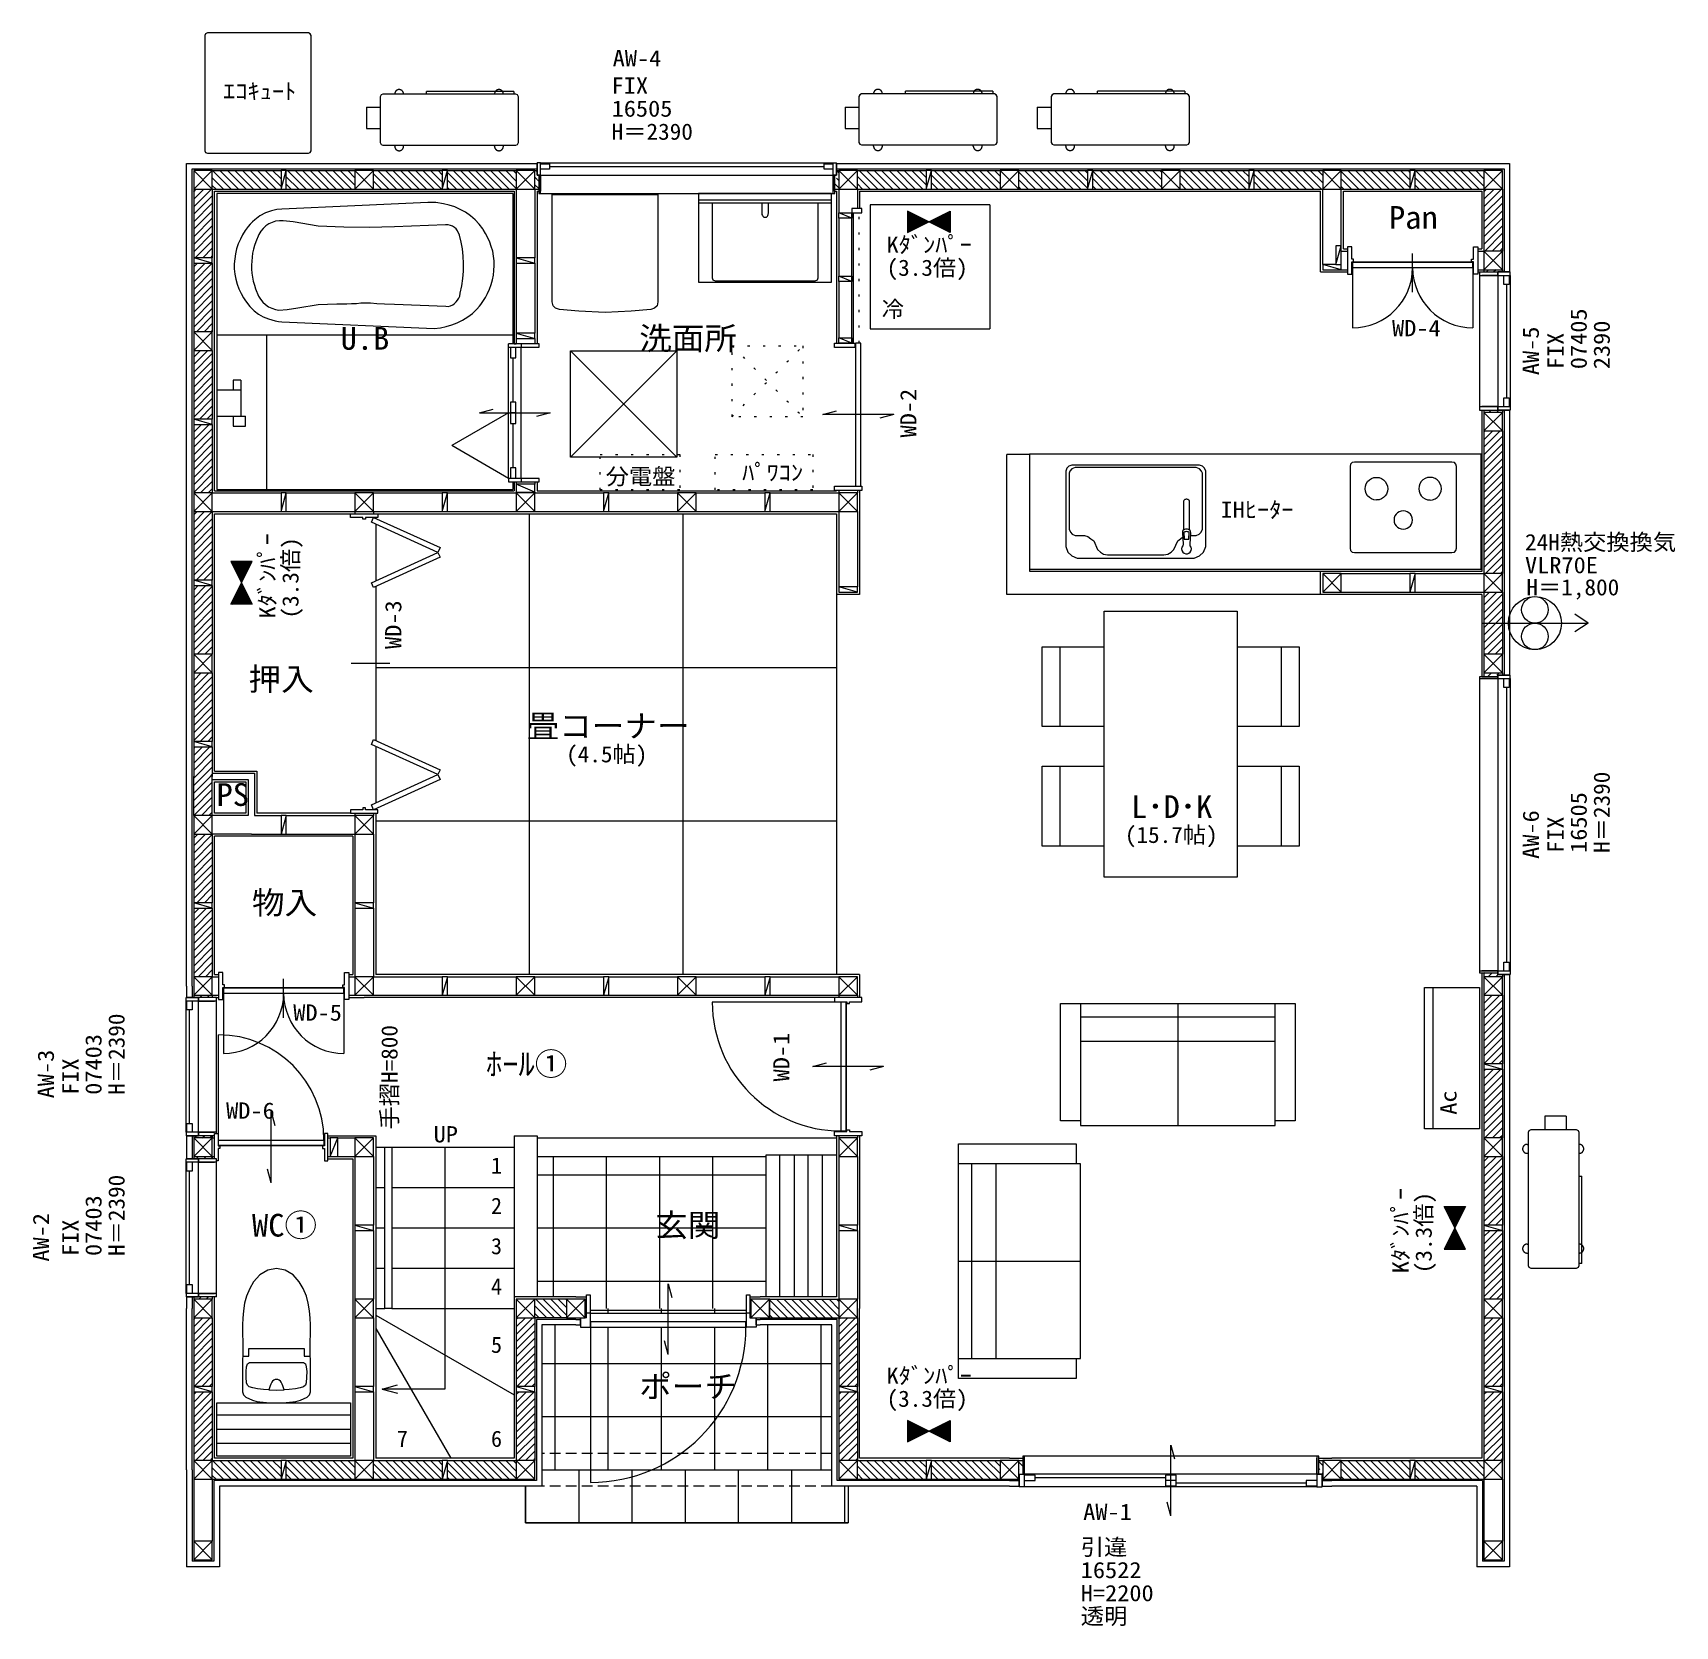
# Model space of a CAD drawing. Units: millimetres at full size, sheet at 1:50. Extents: x -8065 to 1202, y -4689 to 4303.
import ezdxf
from ezdxf.enums import TextEntityAlignment as Align

# ---------------------------------------------------------------- set-up
doc = ezdxf.new("R2010")
doc.units = ezdxf.units.MM
doc.header["$LTSCALE"] = 50
doc.linetypes.add('DASHED1', pattern=[1.8, 1.2, -0.6])
doc.linetypes.add('DOTTED', pattern=[1.75, 0.25, -1.5])
for name, color, linetype, lineweight in [('0-2_柱', 3, 'Continuous', 20), ('0-3_仕上', 3, 'Continuous', 20), ('0-4_下地', 2, 'Continuous', 5), ('0-5_建具', 3, 'Continuous', 20), ('0-6_住設', 2, 'Continuous', 5), ('0-8_造作', 4, 'Continuous', 5), ('0-A_文字', 2, 'Continuous', 5), ('0-B_ハッチ', 1, 'Continuous', 9), ('0-D_ﾚｲﾔ 14', 2, 'Continuous', 5), ('0-E_ﾚｲﾔ 15', 4, 'Continuous', 5), ('0-F_補助線', 4, 'Continuous', 5)]:
    doc.layers.add(name, color=color, linetype=linetype, lineweight=lineweight)
doc.layers.add('0-9_寸法', color=5, linetype='Continuous')
doc.styles.add('ＭＳ ゴシック', font='')
doc.styles.get('ＭＳ ゴシック').set_extended_font_data('MS Gothic')

msp = doc.modelspace()

# ---------------------------------------------------------------- texts
at = {"layer": '0-9_寸法', "style": 'ＭＳ ゴシック'}
for s, height, width, p in [('AW-4', 91.64, 1.1, (-4793.24, 4086.45)), ('ｴｺｷｭｰﾄ', 91.64, 1.1, (-6990.98, 3900.63)), ('FIX', 91.64, 1.1, (-4799.13, 3932.27)), ('16505', 91.64, 1.1, (-4799.13, 3802.27)), ('H＝2390', 91.64, 1.05, (-4799.13, 3672.27)), ('Pan', 128.3, 1.05, (-413.39, 3158.63)), ('Kﾀﾞﾝﾊﾟｰ', 91.64, 1.1, (-3247.89, 3034.22)), ('(3.3倍)', 91.64, 1.05, (-3247.89, 2904.22)), ('U.B', 128.3, 1.05, (-6328.39, 2476.13)), ('洗面所', 128.3, 1.05, (-4643.39, 2476.13)), ('WD-4', 91.64, 1.1, (-395.8, 2563.48)), ('分電盤', 91.64, 1.05, (-4832.85, 1726.35)), ('ﾊﾟﾜｺﾝ', 91.64, 1.1, (-4062.6, 1748.83)), ('IHﾋｰﾀｰ', 91.64, 1.1, (-1363.39, 1538.63)), ('24H熱交換換気', 91.64, 1.05, (354.5, 1355.62)), ('VLR70E', 91.64, 1.1, (354.5, 1225.62)), ('H＝1,800', 91.64, 1.05, (362.24, 1100.86)), ('押入', 128.3, 1.05, (-6847.83, 553.17)), ('畳コーナー', 128.3, 1.05, (-5278.39, 288.63)), ('(4.5帖)', 91.64, 1.05, (-5055.89, 158.63)), ('PS', 128.3, 1.05, (-7028.61, -98.53)), ('L･D･K', 128.3, 1.05, (-1868.39, -166.37)), ('(15.7帖)', 91.64, 1.05, (-1903.39, -296.37)), ('物入', 128.3, 1.05, (-6828.39, -708.87)), ('WD-5', 91.64, 1.1, (-6595.46, -1299.4)), ('ﾎｰﾙ①', 128.3, 1.05, (-5508.39, -1618.87)), ('WD-6', 91.64, 1.1, (-6974.22, -1852.6)), ('UP', 91.64, 1.1, (-5803.39, -1986.37)), ('WC①', 128.3, 1.05, (-6828.39, -2528.87)), ('玄関', 128.3, 1.05, (-4553.39, -2528.87)), ('Kﾀﾞﾝﾊﾟｰ', 91.64, 1.1, (-3247.89, -3348.55)), ('ポーチ', 128.3, 1.05, (-4643.39, -3438.87)), ('(3.3倍)', 91.64, 1.05, (-3247.89, -3478.55)), ('AW-1', 91.64, 1.1, (-2138.48, -4117.1)), ('引違', 91.64, 1.05, (-2152.19, -4315.75)), ('16522', 91.64, 1.1, (-2152.19, -4445.75)), ('H=2200', 91.64, 1.1, (-2152.19, -4575.75)), ('透明', 91.64, 1.05, (-2152.19, -4705.75))]:
    msp.add_text(s, height=height, dxfattribs=dict(at, width=width)).set_placement(p, align=Align.BOTTOM_LEFT)
for s, p in [('冷', (-3274.79, 2670.51)), ('1', (-5479.89, -2162.62)), ('2', (-5479.89, -2390.12)), ('3', (-5479.89, -2617.62)), ('4', (-5479.89, -2845.12)), ('5', (-5479.89, -3174.22)), ('7', (-6010.54, -3704.87)), ('6', (-5479.89, -3704.87))]:
    msp.add_text(s, height=91.64, dxfattribs=at).set_placement(p, align=Align.BOTTOM_LEFT)
for s, width, p in [('07405', 1.1, (730.36, 2404.88)), ('AW-5', 1.1, (460.28, 2371.16)), ('FIX', 1.1, (600.36, 2404.88)), ('2390', 1.1, (860.36, 2404.88)), ('WD-2', 1.1, (-3051.73, 2019.55)), ('Kﾀﾞﾝﾊﾟｰ', 1.1, (-6668.3, 997.84)), ('(3.3倍)', 1.05, (-6538.3, 997.84)), ('WD-3', 1.1, (-5957.98, 825.93)), ('H＝2390', 1.05, (860.36, -325.12)), ('16505', 1.1, (730.36, -325.12)), ('AW-6', 1.1, (460.28, -358.84)), ('FIX', 1.1, (600.36, -325.12)), ('H＝2390', 1.05, (-7519.64, -1690.12)), ('07403', 1.1, (-7649.64, -1690.12)), ('手摺H=800', 1.05, (-5979.64, -1886.37)), ('WD-1', 1.1, (-3768.36, -1614.9)), ('AW-3', 1.1, (-7918.46, -1710.17)), ('FIX', 1.1, (-7779.64, -1690.12)), ('Ac', 1.1, (-4.45, -1802.8)), ('H＝2390', 1.05, (-7519.64, -2600.12)), ('Kﾀﾞﾝﾊﾟｰ', 1.1, (-274.4, -2697.24)), ('07403', 1.1, (-7649.64, -2600.12)), ('(3.3倍)', 1.05, (-144.4, -2697.24)), ('AW-2', 1.1, (-7945.67, -2631.94)), ('FIX', 1.1, (-7779.64, -2600.12))]:
    msp.add_text(s, height=91.64, rotation=90, dxfattribs=dict(at, width=width)).set_placement(p, align=Align.BOTTOM_LEFT)

# ---------------------------------------------------------------- linework, layer by layer
at = {"layer": '0-2_柱'}
for points in [[(-7157.14, 3526.13), (-7157.14, 3421.13), (-7052.14, 3421.13), (-7052.14, 3526.13)], [(-6247.14, 3526.13), (-6247.14, 3421.13), (-6142.14, 3421.13), (-6142.14, 3526.13)], [(-5337.14, 3526.13), (-5337.14, 3421.13), (-5232.14, 3421.13), (-5232.14, 3526.13)], [(-3517.14, 3526.13), (-3517.14, 3421.13), (-3412.14, 3421.13), (-3412.14, 3526.13)], [(-2607.14, 3526.13), (-2607.14, 3421.13), (-2502.14, 3421.13), (-2502.14, 3526.13)], [(-1697.14, 3526.13), (-1697.14, 3421.13), (-1592.14, 3421.13), (-1592.14, 3526.13)], [(-787.14, 3526.13), (-787.14, 3421.13), (-682.14, 3421.13), (-682.14, 3526.13)], [(122.86, 3526.13), (122.86, 3421.13), (227.86, 3421.13), (227.86, 3526.13)], [(122.86, 3071.13), (122.86, 2966.13), (227.86, 2966.13), (227.86, 3071.13)], [(-7157.14, 2511.13), (-7052.14, 2511.13), (-7052.14, 2616.13), (-7157.14, 2616.13)], [(227.86, 2161.13), (122.86, 2161.13), (122.86, 2056.13), (227.86, 2056.13)], [(-7157.14, 1706.13), (-7157.14, 1601.13), (-7052.14, 1601.13), (-7052.14, 1706.13)], [(-6247.14, 1706.13), (-6247.14, 1601.13), (-6142.14, 1601.13), (-6142.14, 1706.13)], [(-5337.14, 1706.13), (-5337.14, 1601.13), (-5232.14, 1601.13), (-5232.14, 1706.13)], [(-4427.14, 1706.13), (-4427.14, 1601.13), (-4322.14, 1601.13), (-4322.14, 1706.13)], [(-3517.14, 1706.13), (-3517.14, 1601.13), (-3412.14, 1601.13), (-3412.14, 1706.13)], [(-787.14, 1251.13), (-787.14, 1146.13), (-682.14, 1146.13), (-682.14, 1251.13)], [(122.86, 1251.13), (122.86, 1146.13), (227.86, 1146.13), (227.86, 1251.13)], [(-7157.14, 691.13), (-7052.14, 691.13), (-7052.14, 796.13), (-7157.14, 796.13)], [(122.86, 796.13), (122.86, 691.13), (227.86, 691.13), (227.86, 796.13)], [(-7157.14, -113.87), (-7157.14, -218.87), (-7052.14, -218.87), (-7052.14, -113.87)], [(-6247.14, -113.87), (-6247.14, -218.87), (-6142.14, -218.87), (-6142.14, -113.87)], [(-7157.14, -1023.87), (-7157.14, -1128.87), (-7052.14, -1128.87), (-7052.14, -1023.87)], [(-6247.14, -1023.87), (-6247.14, -1128.87), (-6142.14, -1128.87), (-6142.14, -1023.87)], [(-5232.14, -1128.87), (-5232.14, -1023.87), (-5337.14, -1023.87), (-5337.14, -1128.87)], [(-4322.14, -1128.87), (-4322.14, -1023.87), (-4427.14, -1023.87), (-4427.14, -1128.87)], [(-3517.14, -1023.87), (-3517.14, -1128.87), (-3412.14, -1128.87), (-3412.14, -1023.87)], [(227.86, -1023.87), (122.86, -1023.87), (122.86, -1128.87), (227.86, -1128.87)], [(-7157.14, -1933.87), (-7157.14, -2038.87), (-7052.14, -2038.87), (-7052.14, -1933.87)], [(-6247.14, -1933.87), (-6247.14, -2038.87), (-6142.14, -2038.87), (-6142.14, -1933.87)], [(-3412.14, -1933.87), (-3517.14, -1933.87), (-3517.14, -2038.87), (-3412.14, -2038.87)], [(227.86, -1933.87), (122.86, -1933.87), (122.86, -2038.87), (227.86, -2038.87)], [(-7157.14, -2948.87), (-7052.14, -2948.87), (-7052.14, -2843.87), (-7157.14, -2843.87)], [(-6142.14, -2843.87), (-6247.14, -2843.87), (-6247.14, -2948.87), (-6142.14, -2948.87)], [(-5337.14, -2843.87), (-5337.14, -2948.87), (-5232.14, -2948.87), (-5232.14, -2843.87)], [(-5053.14, -2843.87), (-5053.14, -2948.87), (-4948.14, -2948.87), (-4948.14, -2843.87)], [(-4013.14, -2843.87), (-4013.14, -2948.87), (-3908.14, -2948.87), (-3908.14, -2843.87)], [(-3517.14, -2843.87), (-3517.14, -2948.87), (-3412.14, -2948.87), (-3412.14, -2843.87)], [(227.86, -2843.87), (122.86, -2843.87), (122.86, -2948.87), (227.86, -2948.87)], [(-7157.14, -3753.87), (-7157.14, -3858.87), (-7052.14, -3858.87), (-7052.14, -3753.87)], [(-6247.14, -3753.87), (-6247.14, -3858.87), (-6142.14, -3858.87), (-6142.14, -3753.87)], [(-5337.14, -3753.87), (-5337.14, -3858.87), (-5232.14, -3858.87), (-5232.14, -3753.87)], [(-3517.14, -3753.87), (-3517.14, -3858.87), (-3412.14, -3858.87), (-3412.14, -3753.87)], [(-2502.14, -3858.87), (-2502.14, -3753.87), (-2607.14, -3753.87), (-2607.14, -3858.87)], [(-682.14, -3858.87), (-682.14, -3753.87), (-787.14, -3753.87), (-787.14, -3858.87)], [(122.86, -3753.87), (122.86, -3858.87), (227.86, -3858.87), (227.86, -3753.87)], [(-7157.14, -4208.87), (-7157.14, -4313.87), (-7052.14, -4313.87), (-7052.14, -4208.87)], [(122.86, -4208.87), (122.86, -4313.87), (227.86, -4313.87), (227.86, -4208.87)]]:
    msp.add_lwpolyline(points, close=True, dxfattribs=at)
at = {"layer": '0-3_仕上'}
for p, q in [((-7197.14, 3566.13), (-6194.64, 3566.13)), ((-7197.14, 2563.63), (-7197.14, 3566.13)), ((-6194.64, 3566.13), (-5284.64, 3566.13)), ((-5284.64, 3566.13), (-5219.64, 3566.13)), ((-3529.64, 3566.13), (-3464.64, 3566.13)), ((-3464.64, 3566.13), (-2554.64, 3566.13)), ((-2554.64, 3566.13), (-1644.64, 3566.13)), ((-1644.64, 3566.13), (-734.64, 3566.13)), ((-734.64, 3566.13), (267.86, 3566.13)), ((267.86, 3566.13), (267.86, 3018.63)), ((-7039.64, 3408.63), (-6194.64, 3408.63)), ((-7039.64, 2563.63), (-7039.64, 3408.63)), ((-6194.64, 3408.63), (-5349.64, 3408.63)), ((-5349.64, 3408.63), (-5349.64, 2548.63)), ((-5219.64, 3408.63), (-5219.64, 2548.63)), ((-5219.64, 3408.63), (-5209.64, 3408.63)), ((-3539.64, 3408.63), (-3529.64, 3408.63)), ((-3529.64, 3408.63), (-3529.64, 2552.13)), ((-3399.64, 3408.63), (-3399.64, 3311.73)), ((-3399.64, 3408.63), (-2554.64, 3408.63)), ((-2554.64, 3408.63), (-1644.64, 3408.63)), ((-1644.64, 3408.63), (-799.64, 3408.63)), ((-799.64, 2953.63), (-799.64, 3408.63)), ((110.36, 3408.63), (110.36, 3083.63)), ((-669.64, 3083.63), (-646.64, 3083.63)), ((87.36, 3083.63), (110.36, 3083.63)), ((267.86, 3018.63), (267.86, 2953.63)), ((-799.64, 2953.63), (-646.64, 2953.63)), ((87.36, 2953.63), (98.36, 2953.63)), ((-7197.14, 1653.63), (-7197.14, 2563.63)), ((-7039.64, 1718.63), (-7039.64, 2563.63)), ((110.36, 2173.63), (110.36, 2108.63)), ((267.86, 2173.63), (267.86, 2108.63)), ((110.36, 2108.63), (110.36, 1263.63)), ((267.86, 2108.63), (267.86, 1198.63)), ((-5349.64, 1768.63), (-5349.64, 1718.63)), ((-5219.64, 1768.63), (-5219.64, 1718.63)), ((-7039.64, 1718.63), (-6194.64, 1718.63)), ((-6194.64, 1718.63), (-5349.64, 1718.63)), ((-5219.64, 1718.63), (-4374.64, 1718.63)), ((-4374.64, 1718.63), (-3529.64, 1718.63)), ((-3529.64, 1744.73), (-3529.64, 1744.63)), ((-3529.64, 1720.63), (-3529.64, 1718.63)), ((-3399.64, 1720.63), (-3399.64, 1653.63)), ((-7197.14, 743.63), (-7197.14, 1653.63)), ((-7039.64, 1588.63), (-6271.64, 1588.63)), ((-7039.64, 743.63), (-7039.64, 1588.63)), ((-6117.64, 1588.63), (-5284.64, 1588.63)), ((-5284.64, 1588.63), (-4374.64, 1588.63)), ((-4374.64, 1588.63), (-3529.64, 1588.63)), ((-3529.64, 1588.63), (-3529.64, 1133.63)), ((-3399.64, 1653.63), (-3399.64, 1133.63)), ((110.36, 1263.63), (-799.64, 1263.63)), ((-799.64, 1133.63), (-799.64, 1263.63)), ((-3399.64, 1133.63), (-3529.64, 1133.63)), ((110.36, 1133.63), (-799.64, 1133.63)), ((110.36, 1133.63), (110.36, 743.63)), ((267.86, 1198.63), (267.86, 743.63)), ((-7197.14, 106.63), (-7197.14, 743.63)), ((-7039.64, 137.13), (-7039.64, 743.63)), ((110.36, 743.63), (110.36, 668.63)), ((267.86, 743.63), (267.86, 678.63)), ((-7197.14, -166.37), (-7197.14, 106.63)), ((-7039.64, 137.13), (-6801.14, 137.13)), ((-6801.14, 137.13), (-6801.14, -101.37)), ((-7039.64, 76.13), (-6862.14, 76.13)), ((-7039.64, -101.37), (-7039.64, 76.13)), ((-6862.14, 76.13), (-6862.14, -101.37)), ((-7197.14, -1076.37), (-7197.14, -166.37)), ((-6862.14, -101.37), (-7039.64, -101.37)), ((-6271.64, -101.37), (-6801.14, -101.37)), ((-7039.64, -1011.37), (-7039.64, -231.37)), ((-6831.64, -231.37), (-7039.64, -231.37)), ((-6259.64, -231.37), (-6831.64, -231.37)), ((-6259.64, -231.37), (-6259.64, -1011.37)), ((-7039.64, -1011.37), (-7016.64, -1011.37)), ((-6282.64, -1011.37), (-6259.64, -1011.37)), ((-5284.64, -1011.37), (-6129.64, -1011.37)), ((-4374.64, -1011.37), (-5284.64, -1011.37)), ((-3399.64, -1011.37), (-4374.64, -1011.37)), ((-3399.64, -1011.37), (-3399.64, -1141.37)), ((110.36, -1001.37), (110.36, -1076.37)), ((267.86, -1011.37), (267.86, -1076.37)), ((-7197.14, -1076.37), (-7197.14, -1141.37)), ((110.36, -1076.37), (110.36, -1986.37)), ((267.86, -1076.37), (267.86, -1986.37)), ((-7027.64, -1141.37), (-7016.64, -1141.37)), ((-6282.64, -1141.37), (-6194.64, -1141.37)), ((-5284.64, -1141.37), (-6194.64, -1141.37)), ((-4374.64, -1141.37), (-5284.64, -1141.37)), ((-3541.64, -1141.37), (-4374.64, -1141.37)), ((-7197.14, -1921.37), (-7197.14, -1986.37)), ((-6399.64, -1921.37), (-6129.64, -1921.37)), ((-6129.64, -1921.37), (-6129.64, -2896.37)), ((-3529.64, -1921.37), (-3529.64, -1986.37)), ((-3399.64, -1921.37), (-3399.64, -1986.37)), ((-7197.14, -1986.37), (-7197.14, -2051.37)), ((-3529.64, -1986.37), (-3529.64, -2831.37)), ((-3399.64, -1986.37), (-3399.64, -2896.37)), ((110.36, -1986.37), (110.36, -2896.37)), ((267.86, -1986.37), (267.86, -2896.37)), ((-6399.64, -2051.37), (-6259.64, -2051.37)), ((-6259.64, -2051.37), (-6259.64, -2896.37)), ((-7197.14, -2831.37), (-7197.14, -2896.37)), ((-7039.64, -2896.37), (-7039.64, -2831.37)), ((-5000.64, -2831.37), (-5349.64, -2831.37)), ((-5349.64, -2831.37), (-5349.64, -3741.37)), ((-5000.64, -2831.37), (-4940.64, -2831.37)), ((-4920.64, -2831.37), (-4920.54, -2831.37)), ((-4038.74, -2831.37), (-4038.64, -2831.37)), ((-4018.64, -2831.37), (-3960.64, -2831.37)), ((-3529.64, -2831.37), (-3960.64, -2831.37)), ((-7197.14, -3806.37), (-7197.14, -2896.37)), ((-7039.64, -3741.37), (-7039.64, -2896.37)), ((-6259.64, -2896.37), (-6259.64, -3741.37)), ((-6129.64, -2896.37), (-6129.64, -3741.37)), ((-3399.64, -3741.37), (-3399.64, -2896.37)), ((110.36, -2896.37), (110.36, -3741.37)), ((267.86, -2896.37), (267.86, -3806.37)), ((-5000.64, -2988.87), (-5192.14, -2988.87)), ((-5192.14, -2988.87), (-5192.14, -3898.87)), ((-5000.64, -2988.87), (-4975.64, -2988.87)), ((-3983.64, -2988.87), (-3960.64, -2988.87)), ((-3557.14, -2988.87), (-3960.64, -2988.87)), ((-3557.14, -3898.87), (-3557.14, -2988.87)), ((-6259.64, -3741.37), (-7039.64, -3741.37)), ((-5349.64, -3741.37), (-6129.64, -3741.37)), ((-2554.64, -3741.37), (-3399.64, -3741.37)), ((-2554.64, -3741.37), (-2479.64, -3741.37)), ((-809.64, -3741.37), (-734.64, -3741.37)), ((110.36, -3741.37), (-734.64, -3741.37)), ((-7197.14, -3806.37), (-7197.14, -4353.87)), ((267.86, -3806.37), (267.86, -4353.87)), ((-6194.64, -3898.87), (-7012.14, -3898.87)), ((-7012.14, -3898.87), (-7012.14, -4353.87)), ((-5192.14, -3898.87), (-6194.64, -3898.87)), ((-2554.64, -3898.87), (-3557.14, -3898.87)), ((-2554.64, -3898.87), (-2499.64, -3898.87)), ((-789.64, -3898.87), (-734.64, -3898.87)), ((82.86, -3898.87), (-734.64, -3898.87)), ((82.86, -3898.87), (82.86, -4353.87)), ((-7012.14, -4353.87), (-7197.14, -4353.87)), ((267.86, -4353.87), (82.86, -4353.87))]:
    msp.add_line(p, q, dxfattribs=at)
at = {"layer": '0-3_仕上', "color": 4, "lineweight": 5}
for p, q in [((-2569.64, 1133.63), (-2569.64, 1923.63)), ((-2439.64, 1923.63), (-2569.64, 1923.63)), ((-2439.64, 1263.63), (-2439.64, 1923.63)), ((-799.64, 1263.63), (-2439.64, 1263.63)), ((-799.64, 1133.63), (-2569.64, 1133.63)), ((-5349.64, -1921.37), (-5219.64, -1921.37))]:
    msp.add_line(p, q, dxfattribs=at)
at = {"layer": '0-3_仕上', "color": 2, "lineweight": 5}
for p, q in [((-5219.64, -1933.87), (-3529.64, -1933.87)), ((-6129.64, -1986.37), (-6079.64, -1986.37)), ((-6039.64, -1986.37), (-5349.64, -1986.37)), ((-5219.64, -2038.87), (-3929.64, -2038.87)), ((-6129.64, -2213.87), (-6079.64, -2213.87)), ((-6039.64, -2213.87), (-5349.64, -2213.87)), ((-6129.64, -2441.37), (-6079.64, -2441.37)), ((-6039.64, -2441.37), (-5349.64, -2441.37)), ((-6129.64, -2668.87), (-6079.64, -2668.87)), ((-6039.64, -2668.87), (-5349.64, -2668.87)), ((-6129.64, -2896.37), (-6079.64, -2896.37)), ((-6129.64, -2933.9), (-5349.64, -3384.23)), ((-6039.64, -2896.37), (-5349.64, -2896.37)), ((-6129.64, -3008.95), (-5706.78, -3741.37)), ((-5192.14, -3806.37), (-3557.14, -3806.37))]:
    msp.add_line(p, q, dxfattribs=at)
at = {"layer": '0-3_仕上'}
for points in [[(-669.64, 3083.63), (-669.64, 3408.63), (110.36, 3408.63)], [(-6129.64, -101.37), (-6129.64, -166.37), (-6129.64, -1011.37)]]:
    msp.add_lwpolyline(points, dxfattribs=at)
at = {"layer": '0-3_仕上', "color": 2, "lineweight": 5}
msp.add_lwpolyline([(-6039.64, -1986.37), (-6039.64, -2896.37), (-6079.64, -2896.37), (-6079.64, -1986.37)], close=True, dxfattribs=at)
msp.add_lwpolyline([(-3464.64, -3898.87), (-3464.64, -4106.37), (-5284.64, -4106.37), (-5284.64, -3898.87)], dxfattribs=at)
at = {"layer": '0-4_下地'}
for p, q in [((-7166.14, 3535.13), (-6194.64, 3535.13)), ((-7166.14, 2563.63), (-7166.14, 3535.13)), ((-7052.14, 3526.13), (-6664.64, 3526.13)), ((-6634.64, 3526.13), (-6247.14, 3526.13)), ((-6194.64, 3535.13), (-5284.64, 3535.13)), ((-6142.14, 3526.13), (-5754.64, 3526.13)), ((-5724.64, 3526.13), (-5337.14, 3526.13)), ((-5284.64, 3535.13), (-5219.64, 3535.13)), ((-5232.14, 3526.13), (-5219.64, 3526.13)), ((-3529.64, 3535.13), (-3464.64, 3535.13)), ((-3529.64, 3526.13), (-3517.14, 3526.13)), ((-3464.64, 3535.13), (-2554.64, 3535.13)), ((-3412.14, 3526.13), (-3024.64, 3526.13)), ((-2994.64, 3526.13), (-2607.14, 3526.13)), ((-2554.64, 3535.13), (-1644.64, 3535.13)), ((-2502.14, 3526.13), (-2114.64, 3526.13)), ((-2084.64, 3526.13), (-1697.14, 3526.13)), ((-1644.64, 3535.13), (-734.64, 3535.13)), ((-1592.14, 3526.13), (-1204.64, 3526.13)), ((-1174.64, 3526.13), (-787.14, 3526.13)), ((-734.64, 3535.13), (236.86, 3535.13)), ((-682.14, 3526.13), (-294.64, 3526.13)), ((-264.64, 3526.13), (122.86, 3526.13)), ((236.86, 3535.13), (236.86, 3018.63)), ((-7157.14, 3421.13), (-7157.14, 3033.63)), ((-7052.14, 3421.13), (-6664.64, 3421.13)), ((-7052.14, 3421.13), (-7052.14, 3033.63)), ((-6634.64, 3421.13), (-6247.14, 3421.13)), ((-6142.14, 3421.13), (-5754.64, 3421.13)), ((-5724.64, 3421.13), (-5337.14, 3421.13)), ((-5337.14, 3421.13), (-5337.14, 3033.63)), ((-5232.14, 3421.13), (-5232.14, 3033.63)), ((-5232.14, 3421.13), (-5209.64, 3421.13)), ((-3539.64, 3421.13), (-3517.14, 3421.13)), ((-3517.14, 3421.13), (-3517.14, 3287.63)), ((-3412.14, 3421.13), (-3412.14, 3311.73)), ((-3412.14, 3421.13), (-3024.64, 3421.13)), ((-2994.64, 3421.13), (-2607.14, 3421.13)), ((-2502.14, 3421.13), (-2114.64, 3421.13)), ((-2084.64, 3421.13), (-1697.14, 3421.13)), ((-1592.14, 3421.13), (-1204.64, 3421.13)), ((-1174.64, 3421.13), (-787.14, 3421.13)), ((-787.14, 2996.13), (-787.14, 3421.13)), ((-682.14, 3101.13), (-682.14, 3421.13)), ((-682.14, 3421.13), (-294.64, 3421.13)), ((-264.64, 3421.13), (122.86, 3421.13)), ((122.86, 3421.13), (122.86, 3071.13)), ((227.86, 3421.13), (227.86, 3071.13)), ((-3517.14, 3257.63), (-3517.14, 2930.38)), ((-682.14, 3071.13), (-646.64, 3071.13)), ((87.36, 3071.13), (122.86, 3071.13)), ((-7157.14, 3003.63), (-7157.14, 2616.13)), ((-7052.14, 3003.63), (-7052.14, 2616.13)), ((-5337.14, 3003.63), (-5337.14, 2608.63)), ((-5232.14, 3003.63), (-5232.14, 2608.63)), ((-682.14, 2966.13), (-646.64, 2966.13)), ((87.36, 2966.13), (122.86, 2966.13)), ((122.86, 2966.13), (122.86, 2953.63)), ((227.86, 2966.13), (227.86, 2953.63)), ((236.86, 3018.63), (236.86, 2953.63)), ((-3517.14, 2900.38), (-3517.14, 2582.13)), ((-7166.14, 1653.63), (-7166.14, 2563.63)), ((-7157.14, 2511.13), (-7157.14, 2123.63)), ((-7052.14, 2511.13), (-7052.14, 2123.63)), ((-5337.14, 2578.63), (-5337.14, 2548.63)), ((-5232.14, 2578.63), (-5232.14, 2548.63)), ((122.86, 2173.63), (122.86, 2161.13)), ((227.86, 2173.63), (227.86, 2161.13)), ((236.86, 2173.63), (236.86, 2108.63)), ((-7157.14, 2093.63), (-7157.14, 1706.13)), ((-7052.14, 2093.63), (-7052.14, 1706.13)), ((122.86, 2056.13), (122.86, 1251.13)), ((227.86, 2056.13), (227.86, 1251.13)), ((236.86, 2108.63), (236.86, 1198.63)), ((-5337.14, 1768.63), (-5337.14, 1756.13)), ((-5232.14, 1768.63), (-5232.14, 1756.13)), ((-7052.14, 1706.13), (-6664.64, 1706.13)), ((-6634.64, 1706.13), (-6247.14, 1706.13)), ((-6142.14, 1706.13), (-5754.64, 1706.13)), ((-5724.64, 1706.13), (-5337.14, 1706.13)), ((-5337.14, 1711.13), (-5337.14, 1706.13)), ((-5232.14, 1711.13), (-5232.14, 1706.13)), ((-5232.14, 1706.13), (-4844.64, 1706.13)), ((-4814.64, 1706.13), (-4427.14, 1706.13)), ((-4322.14, 1706.13), (-3934.64, 1706.13)), ((-3904.64, 1706.13), (-3517.14, 1706.13)), ((-3517.14, 1744.73), (-3517.14, 1744.63)), ((-3517.14, 1720.63), (-3517.14, 1706.13)), ((-3412.14, 1720.63), (-3412.14, 1706.13)), ((-7166.14, 743.63), (-7166.14, 1653.63)), ((-7157.14, 1601.13), (-7157.14, 1213.63)), ((-7052.14, 1601.13), (-6664.64, 1601.13)), ((-7052.14, 1601.13), (-7052.14, 1213.63)), ((-6634.64, 1601.13), (-6247.14, 1601.13)), ((-6247.14, 1601.13), (-6247.14, 1588.63)), ((-6142.14, 1601.13), (-5754.64, 1601.13)), ((-6142.14, 1601.13), (-6142.14, 1588.63)), ((-5724.64, 1601.13), (-5337.14, 1601.13)), ((-5232.14, 1601.13), (-4844.64, 1601.13)), ((-4814.64, 1601.13), (-4427.14, 1601.13)), ((-4322.14, 1601.13), (-3934.64, 1601.13)), ((-3904.64, 1601.13), (-3517.14, 1601.13)), ((-3517.14, 1601.13), (-3517.14, 1176.13)), ((-3412.14, 1601.13), (-3412.14, 1176.13)), ((-6247.14, 1568.63), (-6247.14, 1568.53)), ((-682.14, 1251.13), (-294.64, 1251.13)), ((-264.64, 1251.13), (122.86, 1251.13)), ((-7157.14, 1183.63), (-7157.14, 796.13)), ((-7052.14, 1183.63), (-7052.14, 796.13)), ((-682.14, 1146.13), (-294.64, 1146.13)), ((-264.64, 1146.13), (122.86, 1146.13)), ((122.86, 1146.13), (122.86, 796.13)), ((227.86, 1146.13), (227.86, 796.13)), ((236.86, 1198.63), (236.86, 743.63)), ((-7166.14, 106.63), (-7166.14, 743.63)), ((236.86, 743.63), (236.86, 678.63)), ((-7157.14, 691.13), (-7157.14, 303.63)), ((-7052.14, 691.13), (-7052.14, 303.63)), ((122.86, 691.13), (122.86, 668.63)), ((227.86, 691.13), (227.86, 678.63)), ((-7157.14, 273.63), (-7157.14, 106.63)), ((-7052.14, 273.63), (-7052.14, 124.63)), ((-7166.14, -166.37), (-7166.14, 106.63)), ((-7157.14, -113.87), (-7157.14, 106.63)), ((-7052.14, 124.63), (-6813.64, 124.63)), ((-6813.64, 124.63), (-6813.64, -113.87)), ((-7052.14, 88.63), (-6849.64, 88.63)), ((-7052.14, -113.87), (-7052.14, 88.63)), ((-6849.64, 88.63), (-6849.64, -113.87)), ((-7166.14, -1076.37), (-7166.14, -166.37)), ((-6849.64, -113.87), (-7052.14, -113.87)), ((-6813.64, -113.87), (-6664.64, -113.87)), ((-6634.64, -113.87), (-6247.14, -113.87)), ((-6247.14, -101.37), (-6247.14, -113.87)), ((-6142.14, -101.37), (-6142.14, -113.87)), ((-7157.14, -218.87), (-7157.14, -606.37)), ((-7052.14, -218.87), (-7052.14, -606.37)), ((-6831.64, -218.87), (-7052.14, -218.87)), ((-6831.64, -218.87), (-6664.64, -218.87)), ((-6634.64, -218.87), (-6247.14, -218.87)), ((-6247.14, -218.87), (-6247.14, -606.37)), ((-6142.14, -218.87), (-6142.14, -606.37)), ((-7157.14, -636.37), (-7157.14, -1023.87)), ((-7052.14, -636.37), (-7052.14, -1023.87)), ((-6247.14, -636.37), (-6247.14, -1023.87)), ((-6142.14, -636.37), (-6142.14, -1023.87)), ((122.86, -1001.37), (122.86, -1023.87)), ((227.86, -1011.37), (227.86, -1023.87)), ((236.86, -1011.37), (236.86, -1076.37)), ((-7166.14, -1076.37), (-7166.14, -1141.37)), ((-7052.14, -1023.87), (-7016.64, -1023.87)), ((-6992.64, -1023.87), (-6992.54, -1023.87)), ((-6306.74, -1023.87), (-6306.64, -1023.87)), ((-6282.64, -1023.87), (-6247.14, -1023.87)), ((-6142.14, -1023.87), (-5754.64, -1023.87)), ((-5724.64, -1023.87), (-5337.14, -1023.87)), ((-5232.14, -1023.87), (-4844.64, -1023.87)), ((-4814.64, -1023.87), (-4427.14, -1023.87)), ((-4322.14, -1023.87), (-3934.64, -1023.87)), ((-3904.64, -1023.87), (-3517.14, -1023.87)), ((236.86, -1076.37), (236.86, -1986.37)), ((-7157.14, -1128.87), (-7157.14, -1141.37)), ((-7052.14, -1128.87), (-7016.64, -1128.87)), ((-7052.14, -1128.87), (-7052.14, -1141.37)), ((-6992.64, -1128.87), (-6992.54, -1128.87)), ((-6306.74, -1128.87), (-6306.64, -1128.87)), ((-6282.64, -1128.87), (-6247.14, -1128.87)), ((-6142.14, -1128.87), (-5754.64, -1128.87)), ((-5724.64, -1128.87), (-5337.14, -1128.87)), ((-5232.14, -1128.87), (-4844.64, -1128.87)), ((-4814.64, -1128.87), (-4427.14, -1128.87)), ((-4322.14, -1128.87), (-3934.64, -1128.87)), ((-3904.64, -1128.87), (-3517.14, -1128.87)), ((-3517.14, -1128.87), (-3517.14, -1141.37)), ((-3412.14, -1128.87), (-3412.14, -1141.37)), ((122.86, -1128.87), (122.86, -1516.37)), ((227.86, -1128.87), (227.86, -1516.37)), ((122.86, -1546.37), (122.86, -1933.87)), ((227.86, -1546.37), (227.86, -1933.87)), ((-7166.14, -1921.37), (-7166.14, -1986.37)), ((-7157.14, -1921.37), (-7157.14, -1933.87)), ((-7052.14, -1921.37), (-7052.14, -1933.87)), ((-7052.14, -1933.87), (-7039.64, -1933.87)), ((-7019.64, -1933.87), (-7019.54, -1933.87)), ((-6419.74, -1933.87), (-6419.64, -1933.87)), ((-6399.64, -1933.87), (-6388.14, -1933.87)), ((-6343.14, -1933.87), (-6247.14, -1933.87)), ((-5349.64, -1921.37), (-5349.64, -2831.37)), ((-5219.64, -1921.37), (-5219.64, -2831.37)), ((-3517.14, -1921.37), (-3517.14, -1933.87)), ((-3412.14, -1921.37), (-3412.14, -1933.87)), ((-7166.14, -1986.37), (-7166.14, -2051.37)), ((236.86, -1986.37), (236.86, -2896.37)), ((-7157.14, -2038.87), (-7157.14, -2051.37)), ((-7052.14, -2038.87), (-7039.64, -2038.87)), ((-7052.14, -2038.87), (-7052.14, -2051.37)), ((-7019.64, -2038.87), (-7019.54, -2038.87)), ((-6419.74, -2038.87), (-6419.64, -2038.87)), ((-6399.64, -2038.87), (-6388.14, -2038.87)), ((-6343.14, -2038.87), (-6247.14, -2038.87)), ((-6247.14, -2038.87), (-6247.14, -2426.37)), ((-6142.14, -2038.87), (-6142.14, -2426.37)), ((-3517.14, -2038.87), (-3517.14, -2426.37)), ((-3412.14, -2038.87), (-3412.14, -2426.37)), ((122.86, -2038.87), (122.86, -2426.37)), ((227.86, -2038.87), (227.86, -2426.37)), ((-6247.14, -2456.37), (-6247.14, -2843.87)), ((-6142.14, -2456.37), (-6142.14, -2843.87)), ((-3517.14, -2456.37), (-3517.14, -2843.87)), ((-3412.14, -2456.37), (-3412.14, -2843.87)), ((122.86, -2456.37), (122.86, -2843.87)), ((227.86, -2456.37), (227.86, -2843.87)), ((-7166.14, -2831.37), (-7166.14, -2896.37)), ((-7157.14, -2831.37), (-7157.14, -2843.87)), ((-7052.14, -2831.37), (-7052.14, -2843.87)), ((-5053.14, -2843.87), (-5232.14, -2843.87)), ((-4948.14, -2843.87), (-4940.64, -2843.87)), ((-4920.64, -2843.87), (-4920.54, -2843.87)), ((-4038.74, -2843.87), (-4038.64, -2843.87)), ((-4018.64, -2843.87), (-4013.14, -2843.87)), ((-3906.14, -2843.87), (-3517.14, -2843.87)), ((-7166.14, -3806.37), (-7166.14, -2896.37)), ((-7157.14, -2948.87), (-7157.14, -3336.37)), ((-7052.14, -2948.87), (-7052.14, -3336.37)), ((-6247.14, -2948.87), (-6247.14, -3336.37)), ((-6142.14, -2948.87), (-6142.14, -3336.37)), ((-5337.14, -2948.87), (-5337.14, -3336.37)), ((-5053.14, -2948.87), (-5232.14, -2948.87)), ((-5232.14, -2948.87), (-5232.14, -3336.37)), ((-5000.64, -2957.87), (-5223.14, -2957.87)), ((-5223.14, -2957.87), (-5223.14, -3867.87)), ((-5000.64, -2957.87), (-4975.64, -2957.87)), ((-3983.64, -2957.87), (-3960.64, -2957.87)), ((-3526.14, -2957.87), (-3960.64, -2957.87)), ((-3906.14, -2948.87), (-3517.14, -2948.87)), ((-3526.14, -3867.87), (-3526.14, -2957.87)), ((-3517.14, -2948.87), (-3517.14, -3336.37)), ((-3412.14, -2948.87), (-3412.14, -3336.37)), ((122.86, -2948.87), (122.86, -3336.37)), ((227.86, -2948.87), (227.86, -3336.37)), ((236.86, -2896.37), (236.86, -3806.37)), ((-7157.14, -3366.37), (-7157.14, -3753.87)), ((-7052.14, -3366.37), (-7052.14, -3753.87)), ((-6247.14, -3366.37), (-6247.14, -3753.87)), ((-6142.14, -3366.37), (-6142.14, -3753.87)), ((-5337.14, -3366.37), (-5337.14, -3753.87)), ((-5232.14, -3366.37), (-5232.14, -3753.87)), ((-3517.14, -3366.37), (-3517.14, -3753.87)), ((-3412.14, -3366.37), (-3412.14, -3753.87)), ((122.86, -3366.37), (122.86, -3753.87)), ((227.86, -3366.37), (227.86, -3753.87)), ((-7052.14, -3753.87), (-6664.64, -3753.87)), ((-6634.64, -3753.87), (-6247.14, -3753.87)), ((-6142.14, -3753.87), (-5754.64, -3753.87)), ((-5724.64, -3753.87), (-5337.14, -3753.87)), ((-3412.14, -3753.87), (-3024.64, -3753.87)), ((-2994.64, -3753.87), (-2607.14, -3753.87)), ((-2502.14, -3753.87), (-2479.64, -3753.87)), ((-809.64, -3753.87), (-787.14, -3753.87)), ((-682.14, -3753.87), (-294.64, -3753.87)), ((-264.64, -3753.87), (122.86, -3753.87)), ((-7166.14, -3806.37), (-7166.14, -4322.87)), ((-7157.14, -3858.87), (-7157.14, -4208.87)), ((-7052.14, -3858.87), (-6664.64, -3858.87)), ((-7052.14, -3858.87), (-7052.14, -4208.87)), ((-6194.64, -3867.87), (-7043.14, -3867.87)), ((-7043.14, -3867.87), (-7043.14, -4322.87)), ((-6634.64, -3858.87), (-6247.14, -3858.87)), ((-5223.14, -3867.87), (-6194.64, -3867.87)), ((-6142.14, -3858.87), (-5754.64, -3858.87)), ((-5724.64, -3858.87), (-5337.14, -3858.87)), ((-2554.64, -3867.87), (-3526.14, -3867.87)), ((-3412.14, -3858.87), (-3024.64, -3858.87)), ((-2994.64, -3858.87), (-2607.14, -3858.87)), ((-2554.64, -3867.87), (-2499.64, -3867.87)), ((-2502.14, -3858.87), (-2499.64, -3858.87)), ((-789.64, -3858.87), (-787.14, -3858.87)), ((-789.64, -3867.87), (-734.64, -3867.87)), ((113.86, -3867.87), (-734.64, -3867.87)), ((-682.14, -3858.87), (-294.64, -3858.87)), ((-264.64, -3858.87), (122.86, -3858.87)), ((113.86, -3867.87), (113.86, -4322.87)), ((122.86, -3858.87), (122.86, -4208.87)), ((227.86, -3858.87), (227.86, -4208.87)), ((236.86, -3806.37), (236.86, -4322.87)), ((-7043.14, -4322.87), (-7166.14, -4322.87)), ((236.86, -4322.87), (113.86, -4322.87))]:
    msp.add_line(p, q, dxfattribs=at)
at = {"layer": '0-4_下地', "linetype": 'DASHED1'}
for p, q in [((-3557.14, -3713.87), (-5192.14, -3713.87)), ((-3557.14, -3898.87), (-5192.14, -3898.87))]:
    msp.add_line(p, q, dxfattribs=at)
at = {"layer": '0-4_下地', "color": 3, "lineweight": 20}
for points in [[(-6664.64, 3526.13), (-6664.64, 3421.13), (-6634.64, 3421.13), (-6634.64, 3526.13)], [(-5754.64, 3526.13), (-5754.64, 3421.13), (-5724.64, 3421.13), (-5724.64, 3526.13)], [(-3024.64, 3526.13), (-3024.64, 3421.13), (-2994.64, 3421.13), (-2994.64, 3526.13)], [(-2114.64, 3526.13), (-2114.64, 3421.13), (-2084.64, 3421.13), (-2084.64, 3526.13)], [(-1204.64, 3526.13), (-1204.64, 3421.13), (-1174.64, 3421.13), (-1174.64, 3526.13)], [(-294.64, 3526.13), (-294.64, 3421.13), (-264.64, 3421.13), (-264.64, 3526.13)], [(-712.14, 3101.13), (-712.14, 2996.13), (-682.14, 2996.13), (-682.14, 3101.13)], [(-7157.14, 3003.63), (-7052.14, 3003.63), (-7052.14, 3033.63), (-7157.14, 3033.63)], [(-5232.14, 3033.63), (-5337.14, 3033.63), (-5337.14, 3003.63), (-5232.14, 3003.63)], [(-5232.14, 2608.63), (-5337.14, 2608.63), (-5337.14, 2578.63), (-5232.14, 2578.63)], [(-7157.14, 2093.63), (-7052.14, 2093.63), (-7052.14, 2123.63), (-7157.14, 2123.63)], [(-6664.64, 1706.13), (-6664.64, 1601.13), (-6634.64, 1601.13), (-6634.64, 1706.13)], [(-5754.64, 1706.13), (-5754.64, 1601.13), (-5724.64, 1601.13), (-5724.64, 1706.13)], [(-5337.14, 1711.13), (-5232.14, 1711.13), (-5232.14, 1756.13), (-5337.14, 1756.13)], [(-4844.64, 1706.13), (-4844.64, 1601.13), (-4814.64, 1601.13), (-4814.64, 1706.13)], [(-3934.64, 1706.13), (-3934.64, 1601.13), (-3904.64, 1601.13), (-3904.64, 1706.13)], [(-7157.14, 1183.63), (-7052.14, 1183.63), (-7052.14, 1213.63), (-7157.14, 1213.63)], [(-264.64, 1146.13), (-264.64, 1251.13), (-294.64, 1251.13), (-294.64, 1146.13)], [(-3517.14, 1146.13), (-3412.14, 1146.13), (-3412.14, 1176.13), (-3517.14, 1176.13)], [(-7157.14, 273.63), (-7052.14, 273.63), (-7052.14, 303.63), (-7157.14, 303.63)], [(-6634.64, -218.87), (-6634.64, -113.87), (-6664.64, -113.87), (-6664.64, -218.87)], [(-7157.14, -636.37), (-7052.14, -636.37), (-7052.14, -606.37), (-7157.14, -606.37)], [(-6142.14, -606.37), (-6247.14, -606.37), (-6247.14, -636.37), (-6142.14, -636.37)], [(-5724.64, -1128.87), (-5724.64, -1023.87), (-5754.64, -1023.87), (-5754.64, -1128.87)], [(-4814.64, -1128.87), (-4814.64, -1023.87), (-4844.64, -1023.87), (-4844.64, -1128.87)], [(-3904.64, -1128.87), (-3904.64, -1023.87), (-3934.64, -1023.87), (-3934.64, -1128.87)], [(227.86, -1516.37), (122.86, -1516.37), (122.86, -1546.37), (227.86, -1546.37)], [(-6388.14, -1933.87), (-6388.14, -2038.87), (-6343.14, -2038.87), (-6343.14, -1933.87)], [(-6142.14, -2426.37), (-6247.14, -2426.37), (-6247.14, -2456.37), (-6142.14, -2456.37)], [(-3412.14, -2426.37), (-3517.14, -2426.37), (-3517.14, -2456.37), (-3412.14, -2456.37)], [(227.86, -2426.37), (122.86, -2426.37), (122.86, -2456.37), (227.86, -2456.37)], [(-7157.14, -3366.37), (-7052.14, -3366.37), (-7052.14, -3336.37), (-7157.14, -3336.37)], [(-6142.14, -3336.37), (-6247.14, -3336.37), (-6247.14, -3366.37), (-6142.14, -3366.37)], [(-5232.14, -3336.37), (-5337.14, -3336.37), (-5337.14, -3366.37), (-5232.14, -3366.37)], [(-3517.14, -3366.37), (-3412.14, -3366.37), (-3412.14, -3336.37), (-3517.14, -3336.37)], [(227.86, -3336.37), (122.86, -3336.37), (122.86, -3366.37), (227.86, -3366.37)], [(-6634.64, -3858.87), (-6634.64, -3753.87), (-6664.64, -3753.87), (-6664.64, -3858.87)], [(-5724.64, -3858.87), (-5724.64, -3753.87), (-5754.64, -3753.87), (-5754.64, -3858.87)], [(-2994.64, -3858.87), (-2994.64, -3753.87), (-3024.64, -3753.87), (-3024.64, -3858.87)], [(-264.64, -3858.87), (-264.64, -3753.87), (-294.64, -3753.87), (-294.64, -3858.87)]]:
    msp.add_lwpolyline(points, close=True, dxfattribs=at)
for points in [[(-787.14, 2966.13), (-682.14, 2966.13), (-682.14, 2996.13)], [(-712.14, 2996.13), (-787.14, 2996.13), (-787.14, 2966.13)], [(-3908.14, -2948.87), (-3906.14, -2948.87), (-3906.14, -2843.87), (-3908.14, -2843.87)]]:
    msp.add_lwpolyline(points, dxfattribs=at)
at = {"layer": '0-5_建具'}
for p, q in [((-5199.64, 3569.13), (-5219.64, 3569.13)), ((-5219.64, 3499.13), (-5219.64, 3569.13)), ((-5199.64, 3396.63), (-5199.64, 3569.13)), ((-5199.64, 3564.13), (-5149.64, 3564.13)), ((-5149.64, 3549.13), (-3599.64, 3549.13)), ((-3599.64, 3564.13), (-3549.64, 3564.13)), ((-3549.64, 3569.13), (-3529.64, 3569.13)), ((-3549.64, 3396.63), (-3549.64, 3569.13)), ((-3529.64, 3499.13), (-3529.64, 3569.13)), ((-3529.64, 3566.13), (-3529.64, 3499.13)), ((-5199.64, 3499.13), (-5219.64, 3499.13)), ((-5199.64, 3499.13), (-5199.64, 3408.63)), ((-3549.64, 3499.13), (-3529.64, 3499.13)), ((-3529.64, 3499.13), (-3549.64, 3499.13)), ((-3549.64, 3499.13), (-3549.64, 3408.63)), ((-3517.14, 3257.63), (-3517.14, 3287.63)), ((-3517.14, 3287.63), (-3443.64, 3287.63)), ((-3443.64, 3257.63), (-3517.14, 3257.63)), ((-3443.64, 3287.63), (-3443.64, 3257.63)), ((-3433.64, 2552.13), (-3433.64, 3287.63)), ((-3387.64, 3287.63), (-3387.64, 3311.63)), ((-622.64, 3095.63), (-646.64, 3095.63)), ((-622.64, 3026.13), (-622.64, 3095.63)), ((63.36, 3095.63), (87.36, 3095.63)), ((63.36, 3026.13), (63.36, 3095.63)), ((87.36, 3095.63), (87.36, 2941.63)), ((-622.64, 2941.63), (-622.64, 3011.13)), ((-622.64, 3011.13), (-612.64, 3011.13)), ((53.36, 3026.13), (63.36, 3026.13)), ((63.36, 2941.63), (63.36, 3011.13)), ((-3517.14, 2900.38), (-3517.14, 2930.38)), ((-3517.14, 2930.38), (-3443.64, 2930.38)), ((-3443.64, 2900.38), (-3517.14, 2900.38)), ((-3443.64, 2930.38), (-3443.64, 2900.38)), ((87.36, 2941.63), (63.36, 2941.63)), ((98.36, 2953.63), (270.86, 2953.63)), ((98.36, 2953.63), (98.36, 2933.63)), ((98.36, 2933.63), (270.86, 2933.63)), ((200.86, 2933.63), (110.36, 2933.63)), ((200.86, 2933.63), (200.86, 2953.63)), ((250.86, 2883.63), (250.86, 2243.63)), ((265.86, 2933.63), (265.86, 2883.63)), ((270.86, 2933.63), (270.86, 2953.63)), ((-5207.64, 2548.63), (-5380.14, 2548.63)), ((-5380.14, 2528.63), (-5380.14, 2548.63)), ((-5380.14, 2528.63), (-5207.64, 2528.63)), ((-5370.14, 2528.63), (-5370.14, 2468.63)), ((-5340.14, 2468.63), (-5340.14, 2528.63)), ((-5310.14, 2548.63), (-5310.14, 2528.63)), ((-5207.64, 2528.63), (-5207.64, 2548.63)), ((-3541.64, 2528.13), (-3541.64, 2552.13)), ((-3541.64, 2552.13), (-3427.64, 2552.13)), ((-3392.64, 2552.13), (-3422.64, 2552.13)), ((-3422.64, 2552.13), (-3422.64, 1744.63)), ((-3392.64, 1744.63), (-3392.64, 2552.13)), ((-5370.14, 2468.63), (-5340.14, 2468.63)), ((-5355.14, 2218.63), (-5355.14, 2468.63)), ((265.86, 2243.63), (265.86, 2193.63)), ((-5370.14, 2218.63), (-5370.14, 2098.63)), ((-5340.14, 2218.63), (-5370.14, 2218.63)), ((-5340.14, 2158.63), (-5370.14, 2158.63)), ((-5340.14, 2098.63), (-5340.14, 2218.63)), ((98.36, 2193.63), (270.86, 2193.63)), ((98.36, 2193.63), (98.36, 2173.63)), ((98.36, 2173.63), (270.86, 2173.63)), ((200.86, 2193.63), (110.36, 2193.63)), ((200.86, 2193.63), (200.86, 2173.63)), ((200.86, 2173.63), (200.86, 2193.63)), ((267.86, 2173.63), (200.86, 2173.63)), ((270.86, 2193.63), (270.86, 2173.63)), ((-5370.14, 2098.63), (-5340.14, 2098.63)), ((-5355.14, 1848.63), (-5355.14, 2098.63)), ((-5207.64, 1788.63), (-5380.14, 1788.63)), ((-5380.14, 1788.63), (-5380.14, 1768.63)), ((-5340.14, 1788.63), (-5340.14, 1848.63)), ((-5310.14, 1788.63), (-5310.14, 1768.63)), ((-3541.64, 1720.63), (-3541.64, 1744.63)), ((-3387.64, 1720.63), (-3541.64, 1720.63)), ((-6271.64, 1568.63), (-6271.64, 1588.63)), ((-6271.64, 1588.63), (-6117.64, 1588.63)), ((-6117.64, 1588.63), (-6117.64, 1568.63)), ((-6202.14, 1568.63), (-6271.64, 1568.63)), ((-6202.14, 1558.63), (-6202.14, 1568.63)), ((-6117.64, 1568.63), (-6187.14, 1568.63)), ((98.36, 658.63), (270.86, 658.63)), ((200.86, 658.63), (110.36, 658.63)), ((200.86, 658.63), (200.86, 678.63)), ((200.86, 678.63), (270.86, 678.63)), ((265.86, 658.63), (265.86, 608.63)), ((270.86, 658.63), (270.86, 678.63)), ((250.86, 608.63), (250.86, -941.37)), ((-6202.14, -81.37), (-6271.64, -81.37)), ((-6271.64, -81.37), (-6271.64, -101.37)), ((-6187.14, -81.37), (-6187.14, -71.37)), ((-6117.64, -81.37), (-6187.14, -81.37)), ((-6992.64, -999.37), (-7016.64, -999.37)), ((-6992.64, -1068.87), (-6992.64, -999.37)), ((-6306.64, -999.37), (-6282.64, -999.37)), ((-6306.64, -1068.87), (-6306.64, -999.37)), ((-6282.64, -999.37), (-6282.64, -1153.37)), ((98.36, -991.37), (270.86, -991.37)), ((200.86, -991.37), (110.36, -991.37)), ((200.86, -991.37), (200.86, -1011.37)), ((200.86, -1011.37), (200.86, -991.37)), ((200.86, -1011.37), (270.86, -1011.37)), ((267.86, -1011.37), (200.86, -1011.37)), ((265.86, -941.37), (265.86, -991.37)), ((270.86, -991.37), (270.86, -1011.37)), ((-6992.64, -1153.37), (-6992.64, -1083.87)), ((-6992.64, -1083.87), (-6982.64, -1083.87)), ((-6316.64, -1068.87), (-6306.64, -1068.87)), ((-6306.64, -1153.37), (-6306.64, -1083.87)), ((-7200.14, -1161.37), (-7200.14, -1141.37)), ((-7027.64, -1141.37), (-7200.14, -1141.37)), ((-7027.64, -1161.37), (-7200.14, -1161.37)), ((-7197.14, -1141.37), (-7130.14, -1141.37)), ((-7195.14, -1211.37), (-7195.14, -1161.37)), ((-7130.14, -1161.37), (-7130.14, -1141.37)), ((-7130.14, -1141.37), (-7130.14, -1161.37)), ((-7130.14, -1161.37), (-7039.64, -1161.37)), ((-7027.64, -1161.37), (-7027.64, -1141.37)), ((-6282.64, -1153.37), (-6306.64, -1153.37)), ((-3541.64, -1165.37), (-3472.14, -1165.37)), ((-3472.14, -1165.37), (-3472.14, -1175.37)), ((-3457.14, -1165.37), (-3387.64, -1165.37)), ((-3387.64, -1165.37), (-3387.64, -1141.37)), ((-7180.14, -1851.37), (-7180.14, -1211.37)), ((-7195.14, -1901.37), (-7195.14, -1851.37)), ((-7200.14, -1901.37), (-7200.14, -1921.37)), ((-7027.64, -1901.37), (-7200.14, -1901.37)), ((-7039.64, -1921.37), (-7200.14, -1921.37)), ((-7130.14, -1901.37), (-7130.14, -1921.37)), ((-7130.14, -1901.37), (-7039.64, -1901.37)), ((-7027.64, -1909.27), (-7027.64, -1901.37)), ((-7019.64, -1909.37), (-7019.64, -1978.87)), ((-6399.64, -1909.37), (-6419.64, -1909.37)), ((-6419.64, -1909.37), (-6419.64, -1978.87)), ((-6399.64, -2063.37), (-6399.64, -1909.37)), ((-3541.64, -1921.37), (-3541.64, -1897.37)), ((-3541.64, -1897.37), (-3472.14, -1897.37)), ((-3387.64, -1921.37), (-3541.64, -1921.37)), ((-3457.14, -1887.37), (-3457.14, -1897.37)), ((-3457.14, -1897.37), (-3387.64, -1897.37)), ((-3387.64, -1897.37), (-3387.64, -1921.37)), ((-7019.64, -1978.87), (-7009.64, -1978.87)), ((-7019.64, -1993.87), (-7019.64, -2063.37)), ((-6429.64, -1993.87), (-6419.64, -1993.87)), ((-6419.64, -1993.87), (-6419.64, -2063.37)), ((-7200.14, -2071.37), (-7200.14, -2051.37)), ((-7027.64, -2051.37), (-7200.14, -2051.37)), ((-7027.64, -2071.37), (-7200.14, -2071.37)), ((-7197.14, -2051.37), (-7130.14, -2051.37)), ((-7195.14, -2121.37), (-7195.14, -2071.37)), ((-7180.14, -2761.37), (-7180.14, -2121.37)), ((-7130.14, -2071.37), (-7130.14, -2051.37)), ((-7130.14, -2051.37), (-7130.14, -2071.37)), ((-7130.14, -2071.37), (-7039.64, -2071.37)), ((-7019.64, -2063.37), (-7031.54, -2063.37)), ((-7027.64, -2071.37), (-7027.64, -2051.37)), ((-6419.64, -2063.37), (-6399.64, -2063.37)), ((-7195.14, -2811.37), (-7195.14, -2761.37)), ((-7200.14, -2811.37), (-7200.14, -2831.37)), ((-7027.64, -2811.37), (-7200.14, -2811.37)), ((-7027.64, -2831.37), (-7200.14, -2831.37)), ((-7130.14, -2811.37), (-7130.14, -2831.37)), ((-7130.14, -2811.37), (-7039.64, -2811.37)), ((-7027.64, -2831.37), (-7027.64, -2811.37)), ((-4920.64, -2819.37), (-4920.64, -3001.87)), ((-4038.64, -2819.37), (-4018.64, -2819.37)), ((-4038.64, -3001.87), (-4038.64, -2819.37)), ((-4018.64, -2819.37), (-4018.64, -2948.87)), ((-4975.64, -2988.87), (-4975.64, -2948.87)), ((-4940.64, -2948.87), (-4948.14, -2948.87)), ((-4920.64, -2921.87), (-4940.64, -2921.87)), ((-4018.64, -2921.87), (-4038.64, -2921.87)), ((-4018.64, -2948.87), (-4013.14, -2948.87)), ((-3983.64, -2988.87), (-3983.64, -2948.87)), ((-3983.64, -2948.87), (-3983.64, -3001.87)), ((-4917.64, -3001.87), (-4041.64, -3001.87)), ((-3983.64, -3001.87), (-4038.64, -3001.87)), ((-2469.64, -3729.37), (-2479.64, -3729.37)), ((-2479.64, -3729.37), (-2479.64, -3831.87)), ((-2469.64, -3901.87), (-2469.64, -3729.37)), ((-2469.64, -3831.87), (-2469.64, -3741.37)), ((-819.64, -3729.37), (-819.64, -3901.87)), ((-819.64, -3831.87), (-819.64, -3741.37)), ((-2499.64, -3831.87), (-2469.64, -3831.87)), ((-2499.64, -3898.87), (-2499.64, -3831.87)), ((-2499.64, -3831.87), (-2469.64, -3831.87)), ((-2499.64, -3831.87), (-2499.64, -3901.87)), ((-2409.64, -3836.87), (-2469.64, -3836.87)), ((-2469.64, -3866.87), (-2409.64, -3866.87)), ((-2409.64, -3866.87), (-2409.64, -3836.87)), ((-1674.64, -3851.87), (-2409.64, -3851.87)), ((-1674.64, -3836.87), (-1674.64, -3896.87)), ((-1614.64, -3836.87), (-1674.64, -3836.87)), ((-1614.64, -3866.87), (-1674.64, -3866.87)), ((-1614.64, -3896.87), (-1614.64, -3836.87)), ((-879.64, -3881.87), (-1614.64, -3881.87)), ((-819.64, -3866.87), (-879.64, -3866.87)), ((-819.64, -3831.87), (-789.64, -3831.87)), ((-789.64, -3831.87), (-789.64, -3901.87)), ((-2469.64, -3901.87), (-2499.64, -3901.87)), ((-1674.64, -3896.87), (-1614.64, -3896.87)), ((-819.64, -3901.87), (-789.64, -3901.87))]:
    msp.add_line(p, q, dxfattribs=at)
at = {"layer": '0-5_建具', "color": 2, "lineweight": 5}
for p, q in [((-5219.64, 3566.13), (-5219.64, 3557.13)), ((-5199.64, 3569.13), (-3549.64, 3569.13)), ((-3529.64, 3566.13), (-3529.64, 3557.13)), ((-5199.64, 3499.13), (-3549.64, 3499.13)), ((-5209.64, 3396.63), (-3539.64, 3396.63)), ((-3443.64, 2552.13), (-3443.64, 3287.63)), ((-619.64, 3008.13), (60.36, 3008.13)), ((98.36, 2953.63), (98.36, 2173.63)), ((200.86, 2933.63), (200.86, 2193.63)), ((267.86, 2953.63), (258.86, 2953.63)), ((270.86, 2933.63), (270.86, 2193.63)), ((-5380.14, 1788.63), (-5380.14, 2528.63)), ((-5349.64, 2548.63), (-5337.14, 2548.63)), ((-5310.14, 1788.63), (-5310.14, 2528.63)), ((267.86, 2173.63), (258.86, 2173.63)), ((-5349.64, 1768.63), (-5337.14, 1768.63)), ((98.36, 668.63), (98.36, -1001.37)), ((200.86, 658.63), (200.86, -991.37)), ((267.86, 678.63), (258.86, 678.63)), ((270.86, 658.63), (270.86, -991.37)), ((267.86, -1011.37), (258.86, -1011.37)), ((-6989.64, -1086.87), (-6309.64, -1086.87)), ((-7200.14, -1901.37), (-7200.14, -1161.37)), ((-7197.14, -1141.37), (-7188.14, -1141.37)), ((-7130.14, -1901.37), (-7130.14, -1161.37)), ((-7027.64, -1909.27), (-7027.64, -1141.37)), ((-3475.14, -1168.37), (-3475.14, -1894.37)), ((-7197.14, -1921.37), (-7188.14, -1921.37)), ((-7016.64, -1975.87), (-6422.64, -1975.87)), ((-7200.14, -2811.37), (-7200.14, -2071.37)), ((-7197.14, -2051.37), (-7188.14, -2051.37)), ((-7130.14, -2811.37), (-7130.14, -2071.37)), ((-7027.64, -2831.37), (-7027.64, -2051.37)), ((-7197.14, -2831.37), (-7188.14, -2831.37)), ((-4920.64, -2921.87), (-4038.64, -2921.87)), ((-4920.64, -3001.87), (-4038.64, -3001.87)), ((-809.64, -3729.37), (-2479.64, -3729.37)), ((-2499.64, -3898.87), (-2499.64, -3889.87)), ((-819.64, -3831.87), (-2469.64, -3831.87)), ((-789.64, -3898.87), (-789.64, -3889.87)), ((-819.64, -3901.87), (-2469.64, -3901.87))]:
    msp.add_line(p, q, dxfattribs=at)
at = {"layer": '0-5_建具', "color": 4, "lineweight": 5}
for p, q in [((-3443.64, 3257.63), (-3517.14, 3287.63)), ((-3443.64, 2900.38), (-3517.14, 2930.38)), ((-3443.64, 2552.13), (-3517.14, 2582.13))]:
    msp.add_line(p, q, dxfattribs=at)
at = {"layer": '0-5_建具', "linetype": 'DOTTED'}
msp.add_line((-3402.64, 2552.13), (-3402.64, 3287.63), dxfattribs=at)
at = {"layer": '0-5_建具', "color": 5, "lineweight": 13}
for p, q in [((-279.64, 2838.63), (-279.64, 3058.63)), ((-619.64, 2978.13), (-619.64, 2638.13)), ((60.36, 2978.13), (60.36, 2638.13)), ((-5380.24, 2158.63), (-5700.67, 1973.63)), ((-5545.14, 2158.63), (-5467.87, 2179.33)), ((-5545.14, 2158.63), (-5145.14, 2158.63)), ((-5145.14, 2158.63), (-5222.42, 2137.92)), ((-3607.64, 2148.38), (-3530.37, 2169.08)), ((-3207.64, 2148.38), (-3607.64, 2148.38)), ((-3207.64, 2148.38), (-3284.92, 2127.67)), ((-5380.24, 1788.63), (-5700.67, 1973.63)), ((-6049.64, 743.63), (-6269.64, 743.63)), ((-6649.64, -1256.37), (-6649.64, -1036.37)), ((-6989.64, -1116.87), (-6989.64, -1456.87)), ((-6309.64, -1116.87), (-6309.64, -1456.87)), ((-3505.14, -1168.37), (-4231.14, -1168.37)), ((-7016.64, -1945.87), (-7016.64, -1351.87)), ((-3264.64, -1531.37), (-3341.92, -1552.08)), ((-6719.64, -2186.37), (-6740.35, -2109.1)), ((-4479.64, -3156.87), (-4479.64, -2756.87)), ((-4479.64, -2756.87), (-4458.94, -2834.15)), ((-4917.64, -3001.87), (-4917.64, -3877.87)), ((-4479.64, -3156.87), (-4500.35, -3079.6)), ((-1644.64, -4066.87), (-1644.64, -3666.87)), ((-1644.64, -3666.87), (-1623.94, -3744.15)), ((-1644.64, -4066.87), (-1665.35, -3989.6))]:
    msp.add_line(p, q, dxfattribs=at)
at = {"layer": '0-5_建具'}
for points in [[(-5219.64, 3566.13), (-5219.64, 3499.13), (-5199.64, 3499.13)], [(-5149.64, 3564.13), (-5149.64, 3534.13), (-5199.64, 3534.13)], [(-3549.64, 3534.13), (-3599.64, 3534.13), (-3599.64, 3564.13)], [(-5209.64, 3499.13), (-5209.64, 3396.63), (-5199.64, 3396.63)], [(-3549.64, 3396.63), (-3539.64, 3396.63), (-3539.64, 3499.13)], [(-3387.64, 3311.63), (-3443.64, 3311.63), (-3443.64, 3287.63), (-3387.64, 3287.63)], [(-646.64, 3095.63), (-646.64, 2941.63), (-622.64, 2941.63)], [(-612.64, 3011.13), (-612.64, 3026.13), (-622.64, 3026.13)], [(63.36, 3011.13), (53.36, 3011.13), (53.36, 3026.13)], [(267.86, 2953.63), (200.86, 2953.63), (200.86, 2933.63)], [(265.86, 2883.63), (235.86, 2883.63), (235.86, 2933.63)], [(-3427.64, 2552.13), (-3427.64, 2528.13), (-3541.64, 2528.13)], [(-3443.64, 2552.13), (-3517.14, 2552.13), (-3517.14, 2582.13)], [(-3517.14, 2582.13), (-3443.64, 2582.13), (-3443.64, 2552.13)], [(235.86, 2193.63), (235.86, 2243.63), (265.86, 2243.63)], [(-5380.14, 1768.63), (-5207.64, 1768.63), (-5207.64, 1788.63)], [(-5340.14, 1848.63), (-5370.14, 1848.63), (-5370.14, 1788.63)], [(-3541.64, 1744.63), (-3387.64, 1744.63), (-3387.64, 1720.63)], [(-6187.14, 1568.63), (-6187.14, 1558.63), (-6202.14, 1558.63)], [(200.86, 668.63), (98.36, 668.63), (98.36, 658.63)], [(267.86, 678.63), (200.86, 678.63), (200.86, 658.63)], [(265.86, 608.63), (235.86, 608.63), (235.86, 658.63)], [(-6271.64, -101.37), (-6117.64, -101.37), (-6117.64, -81.37)], [(-6187.14, -71.37), (-6202.14, -71.37), (-6202.14, -81.37)], [(-7016.64, -999.37), (-7016.64, -1153.37), (-6992.64, -1153.37)], [(98.36, -991.37), (98.36, -1001.37), (200.86, -1001.37)], [(235.86, -991.37), (235.86, -941.37), (265.86, -941.37)], [(-6982.64, -1083.87), (-6982.64, -1068.87), (-6992.64, -1068.87)], [(-6306.64, -1083.87), (-6316.64, -1083.87), (-6316.64, -1068.87)], [(-7165.14, -1161.37), (-7165.14, -1211.37), (-7195.14, -1211.37)], [(-3387.64, -1141.37), (-3541.64, -1141.37), (-3541.64, -1165.37)], [(-3472.14, -1175.37), (-3457.14, -1175.37), (-3457.14, -1165.37)], [(-7195.14, -1851.37), (-7165.14, -1851.37), (-7165.14, -1901.37)], [(-7197.14, -1921.37), (-7130.14, -1921.37), (-7130.14, -1901.37)], [(-7039.64, -2051.37), (-7039.64, -1909.37), (-7019.64, -1909.37)], [(-3472.14, -1897.37), (-3472.14, -1887.37), (-3457.14, -1887.37)], [(-7009.64, -1978.87), (-7009.64, -1993.87), (-7019.64, -1993.87)], [(-6419.64, -1978.87), (-6429.64, -1978.87), (-6429.64, -1993.87)], [(-7165.14, -2071.37), (-7165.14, -2121.37), (-7195.14, -2121.37)], [(-7195.14, -2761.37), (-7165.14, -2761.37), (-7165.14, -2811.37)], [(-7197.14, -2831.37), (-7130.14, -2831.37), (-7130.14, -2811.37)], [(-4940.64, -2948.87), (-4940.64, -2819.37), (-4920.64, -2819.37)], [(-4975.64, -2948.87), (-4975.64, -3001.87), (-4920.64, -3001.87)], [(-4041.64, -3001.87), (-4041.64, -2971.87), (-4917.64, -2971.87), (-4917.64, -3001.87)], [(-809.64, -3831.87), (-809.64, -3729.37), (-819.64, -3729.37)], [(-879.64, -3866.87), (-879.64, -3896.87), (-819.64, -3896.87)], [(-789.64, -3898.87), (-789.64, -3831.87), (-819.64, -3831.87)]]:
    msp.add_lwpolyline(points, dxfattribs=at)
for points in [[(-619.64, 3008.13), (-619.64, 2978.13), (60.36, 2978.13), (60.36, 3008.13)], [(-6142.14, 1172.46), (-6154.56, 1199.77), (-5779.07, 1370.54), (-6154.56, 1541.32), (-6142.14, 1568.63), (-5766.65, 1397.85), (-5779.07, 1370.54), (-5766.65, 1343.24)], [(-6142.14, -81.37), (-6154.56, -54.06), (-5779.07, 116.71), (-6154.56, 287.49), (-6142.14, 314.8), (-5766.65, 144.02), (-5779.07, 116.71), (-5766.65, 89.41)], [(-6989.64, -1086.87), (-6989.64, -1116.87), (-6309.64, -1116.87), (-6309.64, -1086.87)], [(-3475.14, -1168.37), (-3505.14, -1168.37), (-3505.14, -1894.37), (-3475.14, -1894.37)], [(-7016.64, -1975.87), (-7016.64, -1945.87), (-6422.64, -1945.87), (-6422.64, -1975.87)]]:
    msp.add_lwpolyline(points, close=True, dxfattribs=at)
at = {"layer": '0-5_建具', "color": 5, "lineweight": 13}
for points in [[(-3264.64, -1531.37), (-3664.64, -1531.37), (-3587.37, -1510.67)], [(-6719.64, -2186.37), (-6719.64, -1786.37), (-6698.94, -1863.65)]]:
    msp.add_lwpolyline(points, dxfattribs=at)
for centre, radius, start, end in [((-619.64, 2978.13), 340, 270, 0), ((60.36, 2978.13), 340, 180, 270), ((-6989.64, -1116.87), 340, 270, 0), ((-6309.64, -1116.87), 340, 180, 270), ((-3505.14, -1168.37), 726, 180, 270), ((-7016.64, -1945.87), 594, 0, 90), ((-4917.64, -3001.87), 876, 270, 0)]:
    msp.add_arc(centre, radius, start, end, dxfattribs=at)
at = {"layer": '0-6_住設'}
for p, q in [((-5357.14, 3396.13), (-7027.14, 3396.13)), ((-5357.14, 3396.13), (-5357.14, 2548.63)), ((-4308.22, 3360.8), (-3558.22, 3360.8)), ((-4308.22, 3343.63), (-3558.22, 3343.63)), ((-2665.09, 3331.97), (-2665.09, 2631.97)), ((-5357.14, 2596.13), (-7027.14, 2596.13)), ((-6747.14, 2596.13), (-6747.14, 1726.13)), ((-3340.09, 2631.97), (-2665.09, 2631.97)), ((-6934.14, 2343.13), (-6934.14, 2287.13)), ((-6891.14, 2343.13), (-6934.14, 2343.13)), ((-6891.14, 2343.13), (-6891.14, 2140.13)), ((-6891.14, 2287.13), (-7027.14, 2287.13)), ((-7027.14, 2140.13), (-6865.14, 2140.13)), ((-6934.14, 2140.13), (-6934.14, 2084.13)), ((-5357.14, 1768.63), (-5357.14, 1726.13)), ((-2369.64, 838.63), (-2019.64, 838.63)), ((-2369.64, 388.63), (-2369.64, 838.63)), ((-2269.64, 838.63), (-2269.64, 388.63)), ((-1269.64, 838.63), (-919.64, 838.63)), ((-1019.64, 388.63), (-1019.64, 838.63)), ((-919.64, 838.63), (-919.64, 388.63)), ((-2019.64, 388.63), (-2369.64, 388.63)), ((-919.64, 388.63), (-1269.64, 388.63)), ((-2369.64, 163.63), (-2019.64, 163.63)), ((-2369.64, -286.37), (-2369.64, 163.63)), ((-2269.64, 163.63), (-2269.64, -286.37)), ((-1269.64, 163.63), (-919.64, 163.63)), ((-1019.64, -286.37), (-1019.64, 163.63)), ((-919.64, 163.63), (-919.64, -286.37)), ((-2019.64, -286.37), (-2369.64, -286.37)), ((-919.64, -286.37), (-1269.64, -286.37)), ((-165.14, -1084.2), (-165.14, -1881.2)), ((-2267.33, -1175.01), (-942.33, -1175.01)), ((-2267.33, -1838.01), (-2267.33, -1175.01)), ((-2154.33, -1175.01), (-2154.33, -1863.01)), ((-1604.33, -1175.01), (-1604.33, -1863.01)), ((-1054.33, -1863.01), (-1054.33, -1175.01)), ((-942.33, -1175.01), (-942.33, -1838.01)), ((-2154.33, -1250.01), (-1054.33, -1250.01)), ((-2154.33, -1388.01), (-1054.33, -1388.01)), ((-2154.33, -1838.01), (-2267.33, -1838.01)), ((-942.33, -1838.01), (-1054.33, -1838.01)), ((-2154.33, -1863.01), (-1054.33, -1863.01)), ((-3849.64, -2831.37), (-3849.64, -2031.37)), ((-3769.64, -2031.37), (-3769.64, -2831.37)), ((-3689.64, -2831.37), (-3689.64, -2031.37)), ((-3609.64, -2831.37), (-3609.64, -2031.37)), ((-2841.96, -3292.19), (-2841.96, -1967.19)), ((-2841.96, -1967.19), (-2178.96, -1967.19)), ((-2178.96, -1967.19), (-2178.96, -2079.19)), ((-2153.96, -2079.19), (-2841.96, -2079.19)), ((-2766.96, -3179.19), (-2766.96, -2079.19)), ((-2628.96, -3179.19), (-2628.96, -2079.19)), ((-2153.96, -3179.19), (-2153.96, -2079.19)), ((-2841.96, -2629.19), (-2153.96, -2629.19)), ((-2841.96, -3179.19), (-2153.96, -3179.19)), ((-2178.96, -3179.19), (-2178.96, -3292.19)), ((-2178.96, -3292.19), (-2841.96, -3292.19))]:
    msp.add_line(p, q, dxfattribs=at)
at = {"layer": '0-6_住設', "color": 4}
for p, q in [((-5129.64, -2038.87), (-5129.64, -2831.37)), ((-4829.64, -2038.87), (-4829.64, -2896.37)), ((-4529.64, -2038.87), (-4529.64, -2896.37)), ((-4229.64, -2038.87), (-4229.64, -2896.37)), ((-5219.64, -2141.37), (-3929.64, -2141.37)), ((-5219.64, -2441.37), (-3929.64, -2441.37)), ((-5219.64, -2741.37), (-3929.64, -2741.37)), ((-4920.54, -2906.37), (-4038.74, -2906.37)), ((-4920.54, -2906.37), (-4038.74, -2906.37)), ((-4819.64, -2896.37), (-4819.64, -2921.87)), ((-4819.64, -2896.37), (-4819.64, -2921.87)), ((-4519.64, -2896.37), (-4519.64, -2921.87)), ((-4519.64, -2896.37), (-4519.64, -2921.87)), ((-4219.64, -2896.37), (-4219.64, -2921.87)), ((-4219.64, -2896.37), (-4219.64, -2921.87)), ((-5119.64, -2988.87), (-5119.64, -3806.37)), ((-5119.64, -2988.87), (-5119.64, -3806.37)), ((-4819.64, -3001.87), (-4819.64, -3806.37)), ((-4819.64, -3001.87), (-4819.64, -3806.37)), ((-4519.64, -3001.87), (-4519.64, -3806.37)), ((-4519.64, -3001.87), (-4519.64, -3806.37)), ((-4219.64, -3001.87), (-4219.64, -3806.37)), ((-4219.64, -3001.87), (-4219.64, -3806.37)), ((-3919.64, -2988.87), (-3919.64, -3806.37)), ((-3919.64, -2988.87), (-3919.64, -3806.37)), ((-3619.64, -2988.87), (-3619.64, -3806.37)), ((-3619.64, -2988.87), (-3619.64, -3806.37)), ((-5192.14, -3206.37), (-3557.14, -3206.37)), ((-5192.14, -3206.37), (-3557.14, -3206.37)), ((-5192.14, -3506.37), (-3557.14, -3506.37)), ((-5192.14, -3506.37), (-3557.14, -3506.37)), ((-5192.14, -3806.37), (-3557.14, -3806.37)), ((-5192.14, -3806.37), (-3557.14, -3806.37)), ((-5192.14, -3806.37), (-3557.14, -3806.37)), ((-4984.64, -3806.37), (-4984.64, -4106.37)), ((-4684.64, -3806.37), (-4684.64, -4106.37)), ((-4384.64, -3806.37), (-4384.64, -4106.37)), ((-4084.64, -3806.37), (-4084.64, -4106.37)), ((-3784.64, -3806.37), (-3784.64, -4106.37)), ((-5284.64, -3898.87), (-5284.64, -4106.37)), ((-3484.64, -3898.87), (-3484.64, -4106.37)), ((-5284.64, -4106.37), (-3464.64, -4106.37))]:
    msp.add_line(p, q, dxfattribs=at)
at = {"layer": '0-6_住設', "color": 5, "lineweight": 13}
msp.add_line((-6094.64, -3351.37), (-6007.71, -3328.08), dxfattribs=at)
at = {"layer": '0-6_住設'}
for points in [[(-7027.14, 3396.13), (-7027.14, 1726.13), (-5357.14, 1726.13)], [(-5470.03, 3070.42), (-5478.03, 3096.42), (-5486.03, 3121.42), (-5497.03, 3146.42), (-5510.03, 3170.42), (-5524.03, 3193.42), (-5526.03, 3196.42), (-5547.03, 3223.42), (-5570.03, 3248.42), (-5596.03, 3270.42), (-5624.03, 3290.42), (-5653.03, 3306.42), (-5683.03, 3320.42), (-5715.03, 3330.42), (-5747.03, 3338.42), (-5791.03, 3345.42), (-5837.03, 3346.42), (-6043.03, 3336.42), (-6248.03, 3327.42), (-6660.03, 3308.42), (-6689.03, 3305.42), (-6718.03, 3298.42), (-6752.03, 3286.42), (-6784.03, 3269.42), (-6813.03, 3248.42), (-6826.03, 3236.42), (-6839.03, 3223.42), (-6849.03, 3210.42), (-6866.03, 3188.42), (-6881.03, 3163.42), (-6894.03, 3138.42), (-6906.03, 3112.42), (-6915.03, 3084.42), (-6922.03, 3056.42), (-6926.03, 3028.42), (-6928.03, 2999.42)], [(-4232.05, 3343.63), (-4232.05, 2921.09), (-4228.71, 2908.42), (-4215.75, 2903.35), (-3650.68, 2903.35), (-3637.72, 2908.42), (-3634.38, 2921.09), (-3634.38, 3343.63)], [(-3952.35, 3343.63), (-3952.35, 3287.67), (-3951.38, 3277.77), (-3948.7, 3271.75), (-3945.95, 3267.87), (-3940.33, 3263.76), (-3933.22, 3262.28), (-3926.11, 3263.76), (-3920.48, 3267.87), (-3917.73, 3271.75), (-3915.05, 3277.77), (-3914.08, 3287.67), (-3914.08, 3343.63)], [(-2665.09, 3331.97), (-3340.09, 3331.97), (-3340.09, 2631.97)], [(-6454.03, 3211.42), (-6596.03, 3236.42), (-6653.03, 3241.42), (-6674.03, 3242.42), (-6695.03, 3239.42), (-6714.03, 3233.42), (-6733.03, 3224.42), (-6750.03, 3213.42), (-6766.03, 3199.42), (-6779.03, 3183.42), (-6789.03, 3165.42), (-6807.03, 3124.42), (-6814.03, 3102.42), (-6820.03, 3081.42), (-6825.03, 3059.42), (-6828.03, 3036.42), (-6830.03, 3014.42), (-6831.03, 2991.42), (-6831.03, 2968.42), (-6829.03, 2946.42), (-6826.03, 2923.42), (-6821.03, 2901.42), (-6815.03, 2879.42), (-6808.03, 2858.42), (-6791.03, 2816.42), (-6780.03, 2799.42), (-6767.03, 2783.42), (-6752.03, 2769.42), (-6735.03, 2757.42), (-6716.03, 2748.42), (-6695.85, 2740.98), (-6676.42, 2738.73), (-6630.22, 2740.98), (-6568.82, 2750.84), (-6454.03, 2769.42)], [(-5686.03, 3204.42), (-5697.03, 3211.42), (-5709.03, 3216.42), (-5722.03, 3219.42), (-5736.03, 3220.42), (-6024.03, 3208.42), (-6167.03, 3205.42), (-6311.03, 3206.42), (-6454.03, 3211.42)], [(-6454.03, 2769.42), (-6403.03, 2771.42), (-6349.03, 2773.42), (-6294.03, 2774.42), (-6266.03, 2775.42), (-6239.03, 2776.42), (-6215.03, 2778.42), (-6187.03, 2779.42), (-6160.03, 2778.42), (-6123.03, 2775.42), (-6081.03, 2773.42), (-6024.03, 2772.42), (-5735.03, 2760.42), (-5721.03, 2759.42), (-5708.03, 2762.42), (-5696.03, 2767.42), (-5686.03, 2775.42), (-5676.03, 2784.42), (-5668.03, 2794.42), (-5661.03, 2805.42), (-5656.03, 2817.42), (-5654.03, 2833.42), (-5645.03, 2874.42), (-5639.03, 2916.42), (-5635.03, 2958.42), (-5635.03, 3000.42), (-5637.03, 3042.42), (-5641.03, 3083.42), (-5648.03, 3122.42), (-5657.03, 3161.42), (-5668.03, 3186.42), (-5676.03, 3196.42), (-5686.03, 3204.42)], [(-6928.03, 2999.42), (-6928.03, 2970.42), (-6925.03, 2941.42), (-6920.03, 2913.42), (-6912.03, 2885.42), (-6902.03, 2858.42), (-6890.03, 2832.42), (-6876.03, 2807.42), (-6864.03, 2790.42), (-6840.03, 2758.42), (-6816.03, 2734.42), (-6791.03, 2715.42), (-6765.03, 2700.42), (-6736.03, 2688.42), (-6698.03, 2677.42), (-6679.03, 2674.42), (-6659.03, 2672.42), (-5800.03, 2634.42), (-5764.03, 2638.42), (-5732.03, 2645.42), (-5700.03, 2654.42), (-5670.03, 2666.42), (-5640.03, 2681.42), (-5611.03, 2699.42), (-5585.03, 2719.42), (-5560.03, 2743.42), (-5545.03, 2760.42), (-5538.03, 2769.42), (-5525.03, 2786.42), (-5511.03, 2809.42), (-5499.03, 2832.42), (-5488.03, 2857.42), (-5478.03, 2882.42), (-5471.03, 2908.42), (-5466.03, 2935.42), (-5463.03, 2962.42), (-5461.03, 2989.42), (-5462.03, 3016.42), (-5465.03, 3043.42), (-5470.03, 3070.42)], [(-6934.14, 2084.13), (-6865.14, 2084.13), (-6865.14, 2140.13)], [(-2439.64, 1276.13), (107.86, 1276.13), (107.86, 1926.13), (-2442.14, 1926.13), (-2442.14, 1923.63)], [(-1532.85, 1466.59), (-1501.38, 1466.58), (-1483.46, 1474), (-1473.31, 1484.14), (-1465.88, 1502.07), (-1465.91, 1817.7), (-1470.43, 1829.91), (-1481.82, 1842.49), (-1500.8, 1849.75), (-2183.49, 1849.75), (-2202.47, 1842.49), (-2213.86, 1829.91), (-2218.37, 1817.7), (-2218.4, 1502.07), (-2210.98, 1484.14), (-2200.83, 1474), (-2182.9, 1466.58), (-2131.84, 1466.6), (-2112.23, 1461.38), (-2094.89, 1446.74), (-2079.12, 1435.6), (-2057.46, 1387.47), (-2041.64, 1372.2), (-2022.99, 1361.79), (-2001.46, 1356.2), (-1682.83, 1356.2), (-1661.3, 1361.79), (-1642.64, 1372.2), (-1626.83, 1387.47), (-1605.16, 1435.6), (-1589.39, 1446.74), (-1577.53, 1456.75)], [(-483.23, 1666.65), (-483.73, 1666.59), (-498.36, 1668.28), (-511.81, 1673.09), (-523.67, 1680.63), (-533.56, 1690.53), (-541.11, 1702.39), (-545.92, 1715.83), (-547.6, 1730.47), (-545.92, 1745.1), (-541.11, 1758.54), (-533.56, 1770.41), (-523.67, 1780.3), (-511.81, 1787.85), (-498.36, 1792.66)], [(-498.36, 1792.66), (-483.73, 1794.34), (-469.09, 1792.66), (-455.65, 1787.85), (-443.79, 1780.3), (-433.9, 1770.41), (-426.35, 1758.54), (-421.54, 1745.1), (-419.85, 1730.47), (-421.54, 1715.83), (-427.76, 1700.17)], [(-166.77, 1792.66), (-181.41, 1794.34), (-196.05, 1792.66), (-209.49, 1787.85), (-221.35, 1780.3), (-231.24, 1770.41), (-238.79, 1758.54), (-243.6, 1745.1), (-245.29, 1730.47), (-243.6, 1715.83), (-237.38, 1700.17)], [(-181.9, 1666.65), (-181.41, 1666.59), (-166.77, 1668.28), (-153.33, 1673.09), (-141.47, 1680.63), (-131.58, 1690.53), (-124.03, 1702.39), (-119.22, 1715.83), (-117.53, 1730.47), (-119.22, 1745.1), (-124.03, 1758.54), (-131.58, 1770.41), (-141.47, 1780.3), (-153.33, 1787.85), (-166.77, 1792.66)], [(-1538.48, 1496.43), (-1538.48, 1660.04), (-1539.5, 1663.12), (-1542.36, 1665.95), (-1544.79, 1668.17), (-1545.56, 1668.68), (-1549.01, 1670.21), (-1553.23, 1671.02), (-1557.72, 1671.02), (-1561.95, 1670.21), (-1565.39, 1668.68), (-1566.17, 1668.17), (-1568.59, 1665.95), (-1571.45, 1663.12), (-1572.48, 1660.04), (-1572.48, 1496.43)], [(-427.76, 1700.17), (-433.9, 1690.53), (-443.79, 1680.63), (-455.65, 1673.09), (-469.09, 1668.28), (-483.23, 1666.65)], [(-237.38, 1700.17), (-231.24, 1690.53), (-221.35, 1680.63), (-209.49, 1673.09), (-196.05, 1668.28), (-181.9, 1666.65)], [(-379.39, 1576.38), (-383.31, 1565.45), (-384.68, 1553.54), (-383.31, 1541.63), (-379.39, 1530.69)], [(-332.8, 1605.5), (-344.62, 1604.14), (-355.55, 1600.23), (-365.2, 1594.09), (-373.25, 1586.04), (-379.39, 1576.38)], [(-286.02, 1576.38), (-292.16, 1586.04), (-300.21, 1594.09), (-309.86, 1600.23), (-320.8, 1604.14), (-332.8, 1605.5)], [(-292.16, 1521.04), (-286.02, 1530.69), (-282.1, 1541.63), (-280.73, 1553.54), (-282.1, 1565.45), (-286.02, 1576.38)], [(-379.39, 1530.69), (-373.25, 1521.04), (-365.2, 1512.99), (-355.55, 1506.85), (-344.62, 1502.94), (-332.34, 1501.6)], [(-332.34, 1501.6), (-320.8, 1502.94), (-309.86, 1506.85), (-300.21, 1512.99), (-292.16, 1521.04)], [(-3529.64, -2031.37), (-3929.64, -2031.37), (-3929.64, -2831.37)], [(-6690.19, -2669.87), (-6739.84, -2679.45), (-6783.78, -2706.69), (-6818.97, -2746.08), (-6841.39, -2784.09), (-6859.49, -2827.63), (-6869.69, -2866.67), (-6876.49, -2908.85), (-6880.19, -2951.49), (-6881.57, -2988.78), (-6881.69, -3035.23), (-6880.67, -3087.6), (-6880.11, -3121.6), (-6881.69, -3224.43), (-6881.69, -3366.23), (-6876.17, -3384.48), (-6863.48, -3396.84), (-6826, -3413.53), (-6800.07, -3420.64), (-6764.45, -3425.37), (-6726.44, -3428.12), (-6690.19, -3428.87), (-6653.94, -3428.12), (-6615.94, -3425.37), (-6580.31, -3420.64), (-6554.38, -3413.53), (-6516.9, -3396.84), (-6504.21, -3384.48), (-6498.69, -3366.23), (-6498.69, -3224.43), (-6500.27, -3121.6), (-6499.71, -3087.6), (-6498.69, -3035.23), (-6498.81, -2988.78), (-6500.19, -2951.49), (-6503.89, -2908.85), (-6510.69, -2866.67), (-6520.89, -2827.63), (-6538.99, -2784.09), (-6561.41, -2746.08)], [(-6561.41, -2746.08), (-6596.6, -2706.69), (-6640.54, -2679.45), (-6690.19, -2669.87)], [(-6880.77, -3164.75), (-6846.51, -3164.73), (-6846.51, -3121.57), (-6533.88, -3121.57), (-6533.88, -3164.73), (-6499.61, -3164.75)], [(-6733.96, -3354.69), (-6762.65, -3352.93), (-6797.46, -3349.7), (-6823.36, -3344.87), (-6843.54, -3339.32), (-6853.24, -3329.12), (-6858.48, -3315.55), (-6860.26, -3283.71), (-6860.59, -3252.29), (-6858.6, -3225.61), (-6853.38, -3209.51), (-6843.06, -3201.59), (-6690.19, -3200.31), (-6537.32, -3201.59), (-6527.01, -3209.51), (-6521.79, -3225.61), (-6519.8, -3252.29), (-6520.12, -3283.71), (-6521.9, -3315.55), (-6527.15, -3329.12), (-6536.85, -3339.32), (-6557.02, -3344.87), (-6582.92, -3349.7), (-6617.74, -3352.93), (-6646.42, -3354.69)]]:
    msp.add_lwpolyline(points, dxfattribs=at)
for points in [[(-5133.71, 3390.01), (-4538.71, 3390.01), (-4538.71, 2785.01), (-4542.71, 2763.01), (-4556.71, 2749.01), (-4578.71, 2742.01), (-4688.71, 2732.01), (-4835.71, 2725.01), (-4983.71, 2732.01), (-5093.71, 2742.01), (-5115.71, 2749.01), (-5129.71, 2763.01), (-5133.71, 2785.01)], [(-3558.22, 3396.13), (-4308.22, 3396.13), (-4308.22, 2896.13), (-3558.22, 2896.13)], [(-1512.14, 1338.76), (-1481.41, 1351.48), (-1459.87, 1373.03), (-1447.14, 1403.76), (-1447.14, 1828.76), (-1454.21, 1845.83), (-1465.07, 1856.69), (-1482.14, 1863.76), (-2202.14, 1863.76), (-2219.21, 1856.69), (-2230.07, 1845.83), (-2237.14, 1828.76), (-2237.14, 1403.76), (-2224.41, 1373.03), (-2202.87, 1351.48), (-2172.14, 1338.76)], [(-607.57, 1370.1), (-57.57, 1370.1), (-43.68, 1372.88), (-35.35, 1381.21), (-32.57, 1395.1), (-32.57, 1855.1), (-35.35, 1868.99), (-43.68, 1877.32), (-57.57, 1880.1), (-607.57, 1880.1), (-621.46, 1877.32), (-629.79, 1868.99), (-632.57, 1855.1), (-632.57, 1395.1), (-629.79, 1381.21), (-621.46, 1372.88)], [(-1550.71, 1363.44), (-1541.76, 1366.7), (-1534.46, 1372.82), (-1529.7, 1381.07), (-1528.05, 1390.45), (-1529.7, 1399.83), (-1534.46, 1408.08), (-1534.91, 1408.46), (-1535.7, 1417.26), (-1531.99, 1481.56), (-1532.42, 1488.62), (-1535.27, 1493.76), (-1539.93, 1497.65), (-1545.01, 1500.32), (-1550.08, 1501.55), (-1555.48, 1502.05), (-1560.88, 1501.55), (-1565.95, 1500.32), (-1571.02, 1497.65), (-1575.68, 1493.76), (-1578.53, 1488.62), (-1578.96, 1482.91), (-1578.97, 1481.56), (-1575.24, 1417.23), (-1576.05, 1408.47), (-1576.49, 1408.08), (-1581.25, 1399.83), (-1582.91, 1390.45), (-1581.25, 1381.07), (-1576.49, 1372.82), (-1569.19, 1366.7), (-1560.24, 1363.44)], [(-1569.11, 1444.74), (-1541.85, 1444.74), (-1540.29, 1485.76), (-1545.26, 1487.15), (-1550.23, 1487.71), (-1555.48, 1488.22), (-1560.73, 1487.71), (-1565.7, 1487.15), (-1570.66, 1485.76)], [(-1269.64, 1038.63), (-1269.64, -461.37), (-2019.64, -461.37), (-2019.64, 1038.63)], [(97.86, -1084.2), (97.86, -1882.2), (-212.14, -1882.2), (-212.14, -1084.2)], [(-6690.19, -3296.59), (-6697.94, -3297.72), (-6706, -3300.92), (-6712.46, -3305.91), (-6716.52, -3312.14), (-6721.48, -3322.85), (-6725.93, -3333.49), (-6730.21, -3344.21), (-6734.04, -3354.51), (-6733.71, -3355.24), (-6732.2, -3355.79), (-6690.19, -3356.77), (-6648.19, -3355.79), (-6646.68, -3355.24), (-6646.34, -3354.51), (-6650.17, -3344.21), (-6654.45, -3333.49), (-6658.91, -3322.85), (-6663.86, -3312.14), (-6667.92, -3305.91), (-6674.38, -3300.92), (-6682.44, -3297.72)]]:
    msp.add_lwpolyline(points, close=True, dxfattribs=at)
at = {"layer": '0-6_住設', "color": 5, "linetype": 'DOTTED', "lineweight": 13}
for points in [[(-4864.64, 1923.63), (-4414.64, 1923.63), (-4414.64, 1723.63), (-4864.64, 1723.63)], [(-4214.64, 1923.63), (-3664.64, 1923.63), (-3664.64, 1723.63), (-4214.64, 1723.63)]]:
    msp.add_lwpolyline(points, close=True, dxfattribs=at)
at = {"layer": '0-6_住設', "color": 5, "lineweight": 13}
msp.add_lwpolyline([(-5739.64, -1986.37), (-5739.64, -3351.37), (-6094.64, -3351.37), (-6007.71, -3374.66)], dxfattribs=at)
at = {"layer": '0-8_造作'}
for p, q in [((-7051.54, 3526.13), (-6946.54, 3421.13)), ((-7009.11, 3526.13), (-6904.11, 3421.13)), ((-6966.69, 3526.13), (-6861.69, 3421.13)), ((-6924.26, 3526.13), (-6819.26, 3421.13)), ((-6881.83, 3526.13), (-6776.83, 3421.13)), ((-6839.41, 3526.13), (-6734.41, 3421.13)), ((-6796.98, 3526.13), (-6691.98, 3421.13)), ((-6754.55, 3526.13), (-6664.64, 3436.22)), ((-6712.13, 3526.13), (-6664.64, 3478.64)), ((-6669.7, 3526.13), (-6664.64, 3521.07)), ((-6627.27, 3526.13), (-6522.27, 3421.13)), ((-6584.85, 3526.13), (-6479.85, 3421.13)), ((-6542.42, 3526.13), (-6437.42, 3421.13)), ((-6500, 3526.13), (-6395, 3421.13)), ((-6457.57, 3526.13), (-6352.57, 3421.13)), ((-6415.14, 3526.13), (-6310.14, 3421.13)), ((-6372.72, 3526.13), (-6267.72, 3421.13)), ((-6330.29, 3526.13), (-6247.14, 3442.98)), ((-6287.86, 3526.13), (-6247.14, 3485.41)), ((-6118.16, 3526.13), (-6013.16, 3421.13)), ((-6075.73, 3526.13), (-5970.73, 3421.13)), ((-6033.31, 3526.13), (-5928.31, 3421.13)), ((-5990.88, 3526.13), (-5885.88, 3421.13)), ((-5948.45, 3526.13), (-5843.45, 3421.13)), ((-5906.03, 3526.13), (-5801.03, 3421.13)), ((-5863.6, 3526.13), (-5758.6, 3421.13)), ((-5821.17, 3526.13), (-5754.64, 3459.6)), ((-5778.75, 3526.13), (-5754.64, 3502.02)), ((-5693.89, 3526.13), (-5588.89, 3421.13)), ((-5651.47, 3526.13), (-5546.47, 3421.13)), ((-5609.04, 3526.13), (-5504.04, 3421.13)), ((-5566.61, 3526.13), (-5461.61, 3421.13)), ((-5524.19, 3526.13), (-5419.19, 3421.13)), ((-5481.76, 3526.13), (-5376.76, 3421.13)), ((-5439.34, 3526.13), (-5337.14, 3423.94)), ((-5396.91, 3526.13), (-5337.14, 3466.36)), ((-5354.48, 3526.13), (-5337.14, 3508.79)), ((-5227.2, 3526.13), (-5219.64, 3518.57)), ((-3529.64, 3525.62), (-3517.14, 3513.12)), ((-3402.87, 3526.13), (-3297.87, 3421.13)), ((-3360.44, 3526.13), (-3255.44, 3421.13)), ((-3318.02, 3526.13), (-3213.02, 3421.13)), ((-3275.59, 3526.13), (-3170.59, 3421.13)), ((-3233.16, 3526.13), (-3128.16, 3421.13)), ((-3190.74, 3526.13), (-3085.74, 3421.13)), ((-3148.31, 3526.13), (-3043.31, 3421.13)), ((-3105.88, 3526.13), (-3024.64, 3444.89)), ((-3063.46, 3526.13), (-3024.64, 3487.31)), ((-2978.6, 3526.13), (-2873.6, 3421.13)), ((-2936.18, 3526.13), (-2831.18, 3421.13)), ((-2893.75, 3526.13), (-2788.75, 3421.13)), ((-2851.33, 3526.13), (-2746.33, 3421.13)), ((-2808.9, 3526.13), (-2703.9, 3421.13)), ((-2766.47, 3526.13), (-2661.47, 3421.13)), ((-2724.05, 3526.13), (-2619.05, 3421.13)), ((-2681.62, 3526.13), (-2607.14, 3451.65)), ((-2639.19, 3526.13), (-2607.14, 3494.08)), ((-2469.49, 3526.13), (-2364.49, 3421.13)), ((-2427.06, 3526.13), (-2322.06, 3421.13)), ((-2384.63, 3526.13), (-2279.63, 3421.13)), ((-2342.21, 3526.13), (-2237.21, 3421.13)), ((-2299.78, 3526.13), (-2194.78, 3421.13)), ((-2257.36, 3526.13), (-2152.36, 3421.13)), ((-2214.93, 3526.13), (-2114.64, 3425.84)), ((-2172.5, 3526.13), (-2114.64, 3468.27)), ((-2130.08, 3526.13), (-2114.64, 3510.69)), ((-2084.64, 3523.12), (-1982.65, 3421.13)), ((-2045.22, 3526.13), (-1940.22, 3421.13)), ((-2002.8, 3526.13), (-1897.8, 3421.13)), ((-1960.37, 3526.13), (-1855.37, 3421.13)), ((-1917.94, 3526.13), (-1812.94, 3421.13)), ((-1875.52, 3526.13), (-1770.52, 3421.13)), ((-1833.09, 3526.13), (-1728.09, 3421.13)), ((-1790.67, 3526.13), (-1697.14, 3432.61)), ((-1748.24, 3526.13), (-1697.14, 3475.03)), ((-1705.81, 3526.13), (-1697.14, 3517.46)), ((-1578.53, 3526.13), (-1473.53, 3421.13)), ((-1536.11, 3526.13), (-1431.11, 3421.13)), ((-1493.68, 3526.13), (-1388.68, 3421.13)), ((-1451.25, 3526.13), (-1346.25, 3421.13)), ((-1408.83, 3526.13), (-1303.83, 3421.13)), ((-1366.4, 3526.13), (-1261.4, 3421.13)), ((-1323.97, 3526.13), (-1218.97, 3421.13)), ((-1281.55, 3526.13), (-1204.64, 3449.22)), ((-1239.12, 3526.13), (-1204.64, 3491.65)), ((-1154.27, 3526.13), (-1049.27, 3421.13)), ((-1111.84, 3526.13), (-1006.84, 3421.13)), ((-1069.42, 3526.13), (-964.42, 3421.13)), ((-1026.99, 3526.13), (-921.99, 3421.13)), ((-984.56, 3526.13), (-879.56, 3421.13)), ((-942.14, 3526.13), (-837.14, 3421.13)), ((-899.71, 3526.13), (-794.71, 3421.13)), ((-857.28, 3526.13), (-787.14, 3455.99)), ((-814.86, 3526.13), (-787.14, 3498.41)), ((-645.15, 3526.13), (-540.15, 3421.13)), ((-602.73, 3526.13), (-497.73, 3421.13)), ((-560.3, 3526.13), (-455.3, 3421.13)), ((-517.87, 3526.13), (-412.87, 3421.13)), ((-475.45, 3526.13), (-370.45, 3421.13)), ((-433.02, 3526.13), (-328.02, 3421.13)), ((-390.59, 3526.13), (-294.64, 3430.18)), ((-348.17, 3526.13), (-294.64, 3472.6)), ((-305.74, 3526.13), (-294.64, 3515.03)), ((-263.31, 3526.13), (-158.31, 3421.13)), ((-220.89, 3526.13), (-115.89, 3421.13)), ((-178.46, 3526.13), (-73.46, 3421.13)), ((-136.04, 3526.13), (-31.04, 3421.13)), ((-93.61, 3526.13), (11.39, 3421.13)), ((-51.18, 3526.13), (53.82, 3421.13)), ((-8.76, 3526.13), (96.24, 3421.13)), ((33.67, 3526.13), (122.86, 3436.94)), ((76.1, 3526.13), (122.86, 3479.37)), ((118.52, 3526.13), (122.86, 3521.79)), ((-7052.14, 3484.31), (-6988.97, 3421.13)), ((-7052.14, 3441.88), (-7031.39, 3421.13)), ((-6634.64, 3491.07), (-6564.7, 3421.13)), ((-6634.64, 3448.64), (-6607.13, 3421.13)), ((-6142.14, 3507.69), (-6055.58, 3421.13)), ((-6142.14, 3465.26), (-6098.01, 3421.13)), ((-5724.64, 3514.45), (-5631.32, 3421.13)), ((-5724.64, 3472.02), (-5673.75, 3421.13)), ((-5724.64, 3429.6), (-5716.17, 3421.13)), ((-5232.14, 3488.64), (-5219.64, 3476.14)), ((-5232.14, 3446.21), (-5209.64, 3423.71)), ((-5217.13, 3473.63), (-5209.64, 3466.14)), ((-3539.64, 3450.77), (-3517.14, 3428.27)), ((-3529.64, 3483.2), (-3517.14, 3470.7)), ((-3412.14, 3492.98), (-3340.29, 3421.13)), ((-3412.14, 3450.55), (-3382.72, 3421.13)), ((-2994.64, 3499.74), (-2916.03, 3421.13)), ((-2994.64, 3457.31), (-2958.46, 3421.13)), ((-2502.14, 3516.36), (-2406.91, 3421.13)), ((-2502.14, 3473.93), (-2449.34, 3421.13)), ((-2502.14, 3431.5), (-2491.77, 3421.13)), ((-2084.64, 3480.69), (-2025.08, 3421.13)), ((-2084.64, 3438.27), (-2067.5, 3421.13)), ((-1592.14, 3497.31), (-1515.96, 3421.13)), ((-1592.14, 3454.88), (-1558.39, 3421.13)), ((-1174.64, 3504.08), (-1091.7, 3421.13)), ((-1174.64, 3461.65), (-1134.12, 3421.13)), ((-682.14, 3520.69), (-582.58, 3421.13)), ((-682.14, 3478.27), (-625.01, 3421.13)), ((-682.14, 3435.84), (-667.43, 3421.13)), ((-264.64, 3485.03), (-200.74, 3421.13)), ((-264.64, 3442.6), (-243.17, 3421.13)), ((-7157.14, 3406.42), (-7142.43, 3421.13)), ((-7157.14, 3363.99), (-7100.01, 3421.13)), ((-7157.14, 3321.57), (-7057.58, 3421.13)), ((-7157.14, 3279.14), (-7052.14, 3384.14)), ((-7157.14, 3236.71), (-7052.14, 3341.71)), ((-7052.14, 3421.13), (-6664.64, 3421.13)), ((-7052.14, 3421.13), (-7052.14, 3033.63)), ((-6634.64, 3421.13), (-6247.14, 3421.13)), ((-6142.14, 3422.83), (-6140.44, 3421.13)), ((-6142.14, 3421.13), (-5754.64, 3421.13)), ((-5724.64, 3421.13), (-5337.14, 3421.13)), ((-5232.14, 3421.13), (-5209.64, 3421.13)), ((-3539.64, 3421.13), (-3517.14, 3421.13)), ((-3412.14, 3421.13), (-3024.64, 3421.13)), ((-2994.64, 3421.13), (-2607.14, 3421.13)), ((-2502.14, 3421.13), (-2114.64, 3421.13)), ((-2084.64, 3421.13), (-1697.14, 3421.13)), ((-1592.14, 3421.13), (-1204.64, 3421.13)), ((-1174.64, 3421.13), (-787.14, 3421.13)), ((-682.14, 3421.13), (-294.64, 3421.13)), ((-264.64, 3421.13), (122.86, 3421.13)), ((122.86, 3421.13), (122.86, 3071.13)), ((222.42, 3421.13), (122.86, 3321.57)), ((179.99, 3421.13), (122.86, 3363.99)), ((137.57, 3421.13), (122.86, 3406.42)), ((227.86, 3384.14), (122.86, 3279.14)), ((227.86, 3341.71), (122.86, 3236.71)), ((-7157.14, 3194.29), (-7052.14, 3299.29)), ((-7157.14, 3151.86), (-7052.14, 3256.86)), ((227.86, 3299.29), (122.86, 3194.29)), ((227.86, 3256.86), (122.86, 3151.86)), ((-7157.14, 3109.43), (-7052.14, 3214.43)), ((-7157.14, 3067.01), (-7052.14, 3172.01)), ((227.86, 3214.43), (122.86, 3109.43)), ((227.86, 3172.01), (126.98, 3071.13)), ((-7148.09, 3033.63), (-7052.14, 3129.58)), ((-7052.14, 3087.16), (-7105.67, 3033.63)), ((227.86, 3129.58), (169.41, 3071.13)), ((227.86, 3087.15), (211.83, 3071.13)), ((-7135.67, 3003.63), (-7157.14, 2982.16)), ((-7093.24, 3003.63), (-7157.14, 2939.73)), ((-7157.14, 2897.3), (-7052.14, 3002.3)), ((-7052.14, 3044.73), (-7063.24, 3033.63)), ((-7052.14, 3003.63), (-7052.14, 2616.13)), ((122.86, 2966.13), (122.86, 2953.63)), ((149.26, 2966.13), (136.76, 2953.63)), ((191.69, 2966.13), (179.19, 2953.63)), ((-7157.14, 2854.88), (-7052.14, 2959.88)), ((-7157.14, 2812.45), (-7052.14, 2917.45)), ((-7157.14, 2770.02), (-7052.14, 2875.02)), ((227.86, 2959.88), (221.61, 2953.63)), ((-7157.14, 2727.6), (-7052.14, 2832.6)), ((-7157.14, 2685.17), (-7052.14, 2790.17)), ((-7157.14, 2642.74), (-7052.14, 2747.74)), ((-7141.33, 2616.13), (-7052.14, 2705.32)), ((-7098.9, 2616.13), (-7052.14, 2662.89)), ((-7056.48, 2616.13), (-7052.14, 2620.46)), ((-7157.14, 2473.04), (-7119.05, 2511.13)), ((-7157.14, 2430.61), (-7076.62, 2511.13)), ((-7052.14, 2511.13), (-7052.14, 2123.63)), ((-7157.14, 2388.19), (-7052.14, 2493.19)), ((-7157.14, 2345.76), (-7052.14, 2450.76)), ((-7157.14, 2303.33), (-7052.14, 2408.33)), ((-7157.14, 2260.91), (-7052.14, 2365.91)), ((-7157.14, 2218.48), (-7052.14, 2323.48)), ((-7157.14, 2176.05), (-7052.14, 2281.05)), ((-7157.14, 2133.63), (-7052.14, 2238.63)), ((-7052.14, 2196.2), (-7124.71, 2123.63)), ((-7052.14, 2153.77), (-7082.29, 2123.63)), ((122.86, 2173.63), (122.86, 2161.13)), ((162.86, 2173.63), (150.36, 2161.13)), ((205.29, 2173.63), (192.79, 2161.13)), ((-7154.71, 2093.63), (-7157.14, 2091.2)), ((-7112.29, 2093.63), (-7157.14, 2048.77)), ((-7157.14, 2006.35), (-7069.86, 2093.63)), ((-7157.14, 1963.92), (-7052.14, 2068.92)), ((-7052.14, 2093.63), (-7052.14, 1706.13)), ((122.86, 2056.13), (122.86, 1251.13)), ((215.07, 2056.13), (122.86, 1963.92)), ((172.64, 2056.13), (122.86, 2006.35)), ((130.21, 2056.13), (122.86, 2048.77)), ((-7157.14, 1921.49), (-7052.14, 2026.49)), ((-7157.14, 1879.07), (-7052.14, 1984.07)), ((227.86, 2026.49), (122.86, 1921.49)), ((227.86, 1984.07), (122.86, 1879.07)), ((-7157.14, 1836.64), (-7052.14, 1941.64)), ((-7157.14, 1794.22), (-7052.14, 1899.22)), ((-7157.14, 1751.79), (-7052.14, 1856.79)), ((227.86, 1941.64), (122.86, 1836.64)), ((227.86, 1899.22), (122.86, 1794.22)), ((227.86, 1856.79), (122.86, 1751.79)), ((-7157.14, 1709.36), (-7052.14, 1814.36)), ((-7117.95, 1706.13), (-7052.14, 1771.94)), ((227.86, 1814.36), (122.86, 1709.36)), ((227.86, 1771.94), (122.86, 1666.94)), ((-7075.52, 1706.13), (-7052.14, 1729.51)), ((227.86, 1729.51), (122.86, 1624.51)), ((227.86, 1687.08), (122.86, 1582.08)), ((-7157.14, 1582.08), (-7138.1, 1601.13)), ((-7157.14, 1539.66), (-7095.67, 1601.13)), ((-7157.14, 1497.23), (-7053.24, 1601.13)), ((-7052.14, 1601.13), (-7052.14, 1213.63)), ((227.86, 1644.66), (122.86, 1539.66)), ((227.86, 1602.23), (122.86, 1497.23)), ((-7157.14, 1454.8), (-7052.14, 1559.8)), ((-7157.14, 1412.38), (-7052.14, 1517.38)), ((227.86, 1559.8), (122.86, 1454.8)), ((227.86, 1517.38), (122.86, 1412.38)), ((-7157.14, 1369.95), (-7052.14, 1474.95)), ((-7157.14, 1327.53), (-7052.14, 1432.53)), ((-7157.14, 1285.1), (-7052.14, 1390.1)), ((227.86, 1474.95), (122.86, 1369.95)), ((227.86, 1432.52), (122.86, 1327.52)), ((227.86, 1390.1), (122.86, 1285.1)), ((-7157.14, 1242.67), (-7052.14, 1347.67)), ((-7143.76, 1213.63), (-7052.14, 1305.25)), ((227.86, 1347.67), (131.31, 1251.13)), ((227.86, 1305.25), (173.74, 1251.13)), ((-7052.14, 1262.82), (-7101.33, 1213.63)), ((-7052.14, 1220.39), (-7058.91, 1213.63)), ((227.86, 1262.82), (216.17, 1251.13)), ((-7131.33, 1183.63), (-7157.14, 1157.82)), ((-7088.91, 1183.63), (-7157.14, 1115.39)), ((-7157.14, 1072.97), (-7052.14, 1177.97)), ((-7157.14, 1030.54), (-7052.14, 1135.54)), ((-7052.14, 1183.63), (-7052.14, 796.13)), ((122.86, 1146.13), (122.86, 796.13)), ((196.02, 1146.13), (122.86, 1072.97)), ((153.59, 1146.13), (122.86, 1115.39)), ((227.86, 1135.54), (122.86, 1030.54)), ((-7157.14, 988.11), (-7052.14, 1093.11)), ((-7157.14, 945.69), (-7052.14, 1050.69)), ((227.86, 1093.11), (122.86, 988.11)), ((227.86, 1050.69), (122.86, 945.69)), ((-7157.14, 903.26), (-7052.14, 1008.26)), ((-7157.14, 860.83), (-7052.14, 965.83)), ((227.86, 1008.26), (122.86, 903.26)), ((227.86, 965.83), (122.86, 860.83)), ((-7157.14, 818.41), (-7052.14, 923.41)), ((-7136.99, 796.13), (-7052.14, 880.98)), ((-7094.57, 796.13), (-7052.14, 838.56)), ((227.86, 923.41), (122.86, 818.41)), ((227.86, 880.98), (143.01, 796.13)), ((227.86, 838.56), (185.43, 796.13)), ((-7157.14, 648.7), (-7114.72, 691.13)), ((-7157.14, 606.28), (-7072.29, 691.13)), ((-7157.14, 563.85), (-7052.14, 668.85)), ((-7052.14, 691.13), (-7052.14, 303.63)), ((122.86, 691.13), (122.86, 668.63)), ((165.28, 691.13), (142.78, 668.63)), ((207.71, 691.13), (195.21, 678.63)), ((-7157.14, 521.42), (-7052.14, 626.42)), ((-7157.14, 479), (-7052.14, 584)), ((-7157.14, 436.57), (-7052.14, 541.57)), ((-7157.14, 394.14), (-7052.14, 499.14)), ((-7157.14, 351.72), (-7052.14, 456.72)), ((-7157.14, 309.29), (-7052.14, 414.29)), ((-7052.14, 371.86), (-7120.38, 303.63)), ((-7052.14, 329.44), (-7077.95, 303.63)), ((-7150.38, 273.63), (-7157.14, 266.86)), ((-7107.95, 273.63), (-7157.14, 224.44)), ((-7157.14, 182.01), (-7065.53, 273.63)), ((-7157.14, 139.59), (-7052.14, 244.59)), ((-7147.67, 106.63), (-7052.14, 202.16)), ((-7052.14, 273.63), (-7052.14, 106.63)), ((-7157.14, 97.16), (-7147.67, 106.63)), ((-7157.14, 54.73), (-7105.25, 106.63)), ((-7157.14, 12.31), (-7062.82, 106.63)), ((-7105.25, 106.63), (-7052.14, 159.73)), ((-7062.82, 106.63), (-7052.14, 117.31)), ((-7052.14, -113.87), (-7052.14, 106.63)), ((-7157.14, -30.12), (-7052.14, 74.88)), ((-7157.14, -72.55), (-7052.14, 32.45)), ((-7156.04, -113.87), (-7052.14, -9.97)), ((-7113.61, -113.87), (-7052.14, -52.4)), ((-7071.19, -113.87), (-7052.14, -94.83)), ((-7157.14, -242.25), (-7133.76, -218.87)), ((-7157.14, -284.68), (-7091.33, -218.87)), ((-7157.14, -327.1), (-7052.14, -222.1)), ((-7157.14, -369.53), (-7052.14, -264.53)), ((-7052.14, -218.87), (-7052.14, -606.37)), ((-7157.14, -411.96), (-7052.14, -306.96)), ((-7157.14, -454.38), (-7052.14, -349.38)), ((-7157.14, -496.81), (-7052.14, -391.81)), ((-7157.14, -539.24), (-7052.14, -434.24)), ((-7157.14, -581.66), (-7052.14, -476.66)), ((-7139.42, -606.37), (-7052.14, -519.09)), ((-7127, -636.37), (-7157.14, -666.52)), ((-7084.57, -636.37), (-7157.14, -708.94)), ((-7157.14, -751.37), (-7052.14, -646.37)), ((-7052.14, -561.52), (-7097, -606.37)), ((-7052.14, -603.94), (-7054.57, -606.37)), ((-7052.14, -636.37), (-7052.14, -1023.87)), ((-7157.14, -793.8), (-7052.14, -688.8)), ((-7157.14, -836.22), (-7052.14, -731.22)), ((-7157.14, -878.65), (-7052.14, -773.65)), ((-7157.14, -921.07), (-7052.14, -816.07)), ((-7157.14, -963.5), (-7052.14, -858.5)), ((-7157.14, -1005.93), (-7052.14, -900.93)), ((-7132.66, -1023.87), (-7052.14, -943.35)), ((-7090.23, -1023.87), (-7052.14, -985.78)), ((122.86, -1001.37), (122.86, -1023.87)), ((127.41, -1001.37), (122.86, -1005.93)), ((169.84, -1001.37), (147.34, -1023.87)), ((202.27, -1011.37), (189.77, -1023.87)), ((-7157.14, -1133.21), (-7152.81, -1128.87)), ((-7122.88, -1141.37), (-7110.38, -1128.87)), ((-7080.45, -1141.37), (-7067.95, -1128.87)), ((-7052.14, -1128.87), (-7052.14, -1141.37)), ((122.86, -1128.87), (122.86, -1516.37)), ((212.05, -1128.87), (122.86, -1218.06)), ((169.62, -1128.87), (122.86, -1175.63)), ((127.19, -1128.87), (122.86, -1133.21)), ((227.86, -1155.49), (122.86, -1260.49)), ((227.86, -1197.91), (122.86, -1302.91)), ((227.86, -1240.34), (122.86, -1345.34)), ((227.86, -1282.77), (122.86, -1387.77)), ((227.86, -1325.19), (122.86, -1430.19)), ((227.86, -1367.62), (122.86, -1472.62)), ((227.86, -1410.04), (122.86, -1515.04)), ((227.86, -1452.47), (163.96, -1516.37)), ((122.86, -1546.37), (122.86, -1933.87)), ((218.81, -1546.37), (122.86, -1642.32)), ((176.38, -1546.37), (122.86, -1599.9)), ((133.96, -1546.37), (122.86, -1557.47)), ((227.86, -1494.9), (206.38, -1516.37)), ((227.86, -1579.75), (122.86, -1684.75)), ((227.86, -1622.18), (122.86, -1727.18)), ((227.86, -1664.6), (122.86, -1769.6)), ((227.86, -1707.03), (122.86, -1812.03)), ((227.86, -1749.46), (122.86, -1854.46)), ((227.86, -1791.88), (122.86, -1896.88)), ((227.86, -1834.31), (128.3, -1933.87)), ((-7151.71, -1933.87), (-7139.21, -1921.37)), ((-7109.28, -1933.87), (-7096.78, -1921.37)), ((-7066.85, -1933.87), (-7054.35, -1921.37)), ((-7052.14, -1921.37), (-7052.14, -1933.87)), ((227.86, -1876.73), (170.72, -1933.87)), ((227.86, -1919.16), (213.15, -1933.87)), ((-7141.93, -2051.37), (-7129.43, -2038.87)), ((-7099.5, -2051.37), (-7087, -2038.87)), ((-7057.07, -2051.37), (-7052.14, -2046.44)), ((-7052.14, -2038.87), (-7052.14, -2051.37)), ((122.86, -2038.87), (122.86, -2426.37)), ((193, -2038.87), (122.86, -2109.01)), ((150.57, -2038.87), (122.86, -2066.59)), ((227.86, -2046.44), (122.86, -2151.44)), ((227.86, -2088.87), (122.86, -2193.87)), ((227.86, -2131.29), (122.86, -2236.29)), ((227.86, -2173.72), (122.86, -2278.72)), ((227.86, -2216.15), (122.86, -2321.15)), ((227.86, -2258.57), (122.86, -2363.57)), ((227.86, -2301), (122.86, -2406)), ((227.86, -2343.43), (144.91, -2426.37)), ((227.86, -2385.85), (187.34, -2426.37)), ((122.86, -2456.37), (122.86, -2843.87)), ((199.77, -2456.37), (122.86, -2533.28)), ((157.34, -2456.37), (122.86, -2490.85)), ((227.86, -2470.7), (122.86, -2575.7)), ((227.86, -2513.13), (122.86, -2618.13)), ((227.86, -2555.56), (122.86, -2660.56)), ((227.86, -2597.98), (122.86, -2702.98)), ((227.86, -2640.41), (122.86, -2745.41)), ((227.86, -2682.84), (122.86, -2787.84)), ((227.86, -2725.26), (122.86, -2830.26)), ((227.86, -2767.69), (151.68, -2843.87)), ((-7128.32, -2843.87), (-7115.82, -2831.37)), ((-7085.9, -2843.87), (-7073.4, -2831.37)), ((-7052.14, -2831.37), (-7052.14, -2843.87)), ((-5053.14, -2843.87), (-5232.14, -2843.87)), ((-5122.2, -2948.87), (-5227.2, -2843.87)), ((-5079.78, -2948.87), (-5184.78, -2843.87)), ((-5053.14, -2933.08), (-5142.35, -2843.87)), ((-5053.14, -2890.65), (-5099.93, -2843.87)), ((-5053.14, -2848.23), (-5057.5, -2843.87)), ((-4948.14, -2843.87), (-4940.64, -2843.87)), ((-4948.14, -2868.38), (-4940.64, -2875.88)), ((-4920.64, -2843.87), (-4920.54, -2843.87)), ((-4920.54, -2853.55), (-4920.64, -2853.45)), ((-4038.74, -2843.87), (-4038.64, -2843.87)), ((-4038.74, -2844.39), (-4038.64, -2844.49)), ((-4018.64, -2843.87), (-4013.14, -2843.87)), ((-4018.64, -2864.49), (-4013.14, -2869.99)), ((-3906.14, -2843.87), (-3517.14, -2843.87)), ((-3806.99, -2948.87), (-3906.14, -2849.72)), ((-3764.56, -2948.87), (-3869.56, -2843.87)), ((-3722.13, -2948.87), (-3827.13, -2843.87)), ((-3679.71, -2948.87), (-3784.71, -2843.87)), ((-3637.28, -2948.87), (-3742.28, -2843.87)), ((-3594.85, -2948.87), (-3699.85, -2843.87)), ((-3552.43, -2948.87), (-3657.43, -2843.87)), ((-3517.14, -2941.73), (-3615, -2843.87)), ((-3517.14, -2899.3), (-3572.57, -2843.87)), ((-3517.14, -2856.88), (-3530.15, -2843.87)), ((227.86, -2810.12), (194.1, -2843.87)), ((-7157.14, -2957.54), (-7148.47, -2948.87)), ((-7157.14, -2999.97), (-7106.05, -2948.87)), ((-7157.14, -3042.39), (-7063.62, -2948.87)), ((-7052.14, -2948.87), (-7052.14, -3336.37)), ((-5337.14, -2948.87), (-5337.14, -3336.37)), ((-5243.62, -2948.87), (-5337.14, -3042.4)), ((-5286.04, -2948.87), (-5337.14, -2999.97)), ((-5328.47, -2948.87), (-5337.14, -2957.54)), ((-5164.63, -2948.87), (-5232.14, -2881.36)), ((-5207.06, -2948.87), (-5232.14, -2923.79)), ((-4940.64, -2918.3), (-4948.14, -2910.8)), ((-4920.64, -2895.88), (-4920.54, -2895.98)), ((-4038.74, -2886.82), (-4038.64, -2886.92)), ((-4018.64, -2906.92), (-4013.14, -2912.42)), ((-3906.14, -2892.14), (-3849.41, -2948.87)), ((-3906.14, -2934.57), (-3891.84, -2948.87)), ((-3517.14, -2957.54), (-3508.47, -2948.87)), ((-3517.14, -2999.97), (-3466.05, -2948.87)), ((-3517.14, -3042.39), (-3423.62, -2948.87)), ((-3412.14, -2948.87), (-3412.14, -3336.37)), ((122.86, -2948.87), (122.86, -3336.37)), ((216.38, -2948.87), (122.86, -3042.4)), ((173.96, -2948.87), (122.86, -2999.97)), ((131.53, -2948.87), (122.86, -2957.54)), ((-7157.14, -3084.82), (-7052.14, -2979.82)), ((-7157.14, -3127.25), (-7052.14, -3022.25)), ((-5232.14, -2979.82), (-5337.14, -3084.82)), ((-5232.14, -3022.25), (-5337.14, -3127.25)), ((-3517.14, -3084.82), (-3412.14, -2979.82)), ((-3517.14, -3127.25), (-3412.14, -3022.25)), ((227.86, -2979.82), (122.86, -3084.82)), ((227.86, -3022.25), (122.86, -3127.25)), ((-7157.14, -3169.67), (-7052.14, -3064.67)), ((-7157.14, -3212.1), (-7052.14, -3107.1)), ((-7157.14, -3254.53), (-7052.14, -3149.53)), ((-5232.14, -3064.67), (-5337.14, -3169.67)), ((-5232.14, -3107.1), (-5337.14, -3212.1)), ((-5232.14, -3149.53), (-5337.14, -3254.53)), ((-3517.14, -3169.67), (-3412.14, -3064.67)), ((-3517.14, -3212.1), (-3412.14, -3107.1)), ((-3517.14, -3254.53), (-3412.14, -3149.53)), ((227.86, -3064.67), (122.86, -3169.67)), ((227.86, -3107.1), (122.86, -3212.1)), ((227.86, -3149.53), (122.86, -3254.53)), ((-7157.14, -3296.95), (-7052.14, -3191.95)), ((-7154.13, -3336.37), (-7052.14, -3234.38)), ((-5232.14, -3191.95), (-5337.14, -3296.95)), ((-5232.14, -3234.38), (-5334.13, -3336.37)), ((-3517.14, -3296.95), (-3412.14, -3191.95)), ((-3514.13, -3336.37), (-3412.14, -3234.38)), ((227.86, -3191.95), (122.86, -3296.95)), ((227.86, -3234.38), (125.87, -3336.37)), ((-7052.14, -3276.81), (-7111.71, -3336.37)), ((-7052.14, -3319.23), (-7069.28, -3336.37)), ((-5232.14, -3276.81), (-5291.71, -3336.37)), ((-5232.14, -3319.23), (-5249.28, -3336.37)), ((-3412.14, -3276.81), (-3471.71, -3336.37)), ((-3412.14, -3319.23), (-3429.28, -3336.37)), ((227.86, -3276.81), (168.29, -3336.37)), ((227.86, -3319.23), (210.72, -3336.37)), ((-7141.71, -3366.37), (-7157.14, -3381.81)), ((-7099.28, -3366.37), (-7157.14, -3424.23)), ((-7157.14, -3466.66), (-7056.85, -3366.37)), ((-7157.14, -3509.08), (-7052.14, -3404.08)), ((-7052.14, -3366.37), (-7052.14, -3753.87)), ((-5337.14, -3366.37), (-5337.14, -3753.87)), ((-5236.85, -3366.37), (-5337.14, -3466.66)), ((-5279.28, -3366.37), (-5337.14, -3424.23)), ((-5321.71, -3366.37), (-5337.14, -3381.81)), ((-5232.14, -3404.09), (-5337.14, -3509.09)), ((-3501.71, -3366.37), (-3517.14, -3381.81)), ((-3459.28, -3366.37), (-3517.14, -3424.23)), ((-3517.14, -3466.66), (-3416.85, -3366.37)), ((-3517.14, -3509.08), (-3412.14, -3404.08)), ((-3412.14, -3366.37), (-3412.14, -3753.87)), ((122.86, -3366.37), (122.86, -3753.87)), ((223.15, -3366.37), (122.86, -3466.66)), ((180.72, -3366.37), (122.86, -3424.23)), ((138.29, -3366.37), (122.86, -3381.81)), ((227.86, -3404.09), (122.86, -3509.09)), ((-7157.14, -3551.51), (-7052.14, -3446.51)), ((-7157.14, -3593.94), (-7052.14, -3488.94)), ((-5232.14, -3446.51), (-5337.14, -3551.51)), ((-5232.14, -3488.94), (-5337.14, -3593.94)), ((-3517.14, -3551.51), (-3412.14, -3446.51)), ((-3517.14, -3593.94), (-3412.14, -3488.94)), ((227.86, -3446.51), (122.86, -3551.51)), ((227.86, -3488.94), (122.86, -3593.94)), ((-7157.14, -3636.36), (-7052.14, -3531.36)), ((-7157.14, -3678.79), (-7052.14, -3573.79)), ((-5232.14, -3531.36), (-5337.14, -3636.36)), ((-5232.14, -3573.79), (-5337.14, -3678.79)), ((-3517.14, -3636.36), (-3412.14, -3531.36)), ((-3517.14, -3678.79), (-3412.14, -3573.79)), ((227.86, -3531.36), (122.86, -3636.36)), ((227.86, -3573.79), (122.86, -3678.79)), ((-7157.14, -3721.22), (-7052.14, -3616.22)), ((-7147.37, -3753.87), (-7052.14, -3658.64)), ((-7104.94, -3753.87), (-7052.14, -3701.07)), ((-5232.14, -3616.22), (-5337.14, -3721.22)), ((-5232.14, -3658.64), (-5327.37, -3753.87)), ((-5232.14, -3701.07), (-5284.94, -3753.87)), ((-3517.14, -3721.22), (-3412.14, -3616.22)), ((-3507.37, -3753.87), (-3412.14, -3658.64)), ((-3412.14, -3701.07), (-3464.94, -3753.87)), ((227.86, -3616.22), (122.86, -3721.22)), ((227.86, -3658.64), (132.63, -3753.87)), ((227.86, -3701.07), (175.06, -3753.87)), ((-7062.52, -3753.87), (-7052.14, -3743.5)), ((-7052.14, -3753.87), (-6664.64, -3753.87)), ((-6988.97, -3858.87), (-7052.14, -3795.7)), ((-6946.54, -3858.87), (-7051.54, -3753.87)), ((-6904.11, -3858.87), (-7009.11, -3753.87)), ((-6861.69, -3858.87), (-6966.69, -3753.87)), ((-6819.26, -3858.87), (-6924.26, -3753.87)), ((-6776.83, -3858.87), (-6881.83, -3753.87)), ((-6734.41, -3858.87), (-6839.41, -3753.87)), ((-6691.98, -3858.87), (-6796.98, -3753.87)), ((-6664.64, -3843.78), (-6754.56, -3753.87)), ((-6712.13, -3753.87), (-6664.64, -3801.36)), ((-6669.7, -3753.87), (-6664.64, -3758.93)), ((-6634.64, -3753.87), (-6247.14, -3753.87)), ((-6634.64, -3788.93), (-6564.7, -3858.87)), ((-6522.28, -3858.87), (-6627.28, -3753.87)), ((-6479.85, -3858.87), (-6584.85, -3753.87)), ((-6437.42, -3858.87), (-6542.42, -3753.87)), ((-6395, -3858.87), (-6500, -3753.87)), ((-6352.57, -3858.87), (-6457.57, -3753.87)), ((-6310.14, -3858.87), (-6415.14, -3753.87)), ((-6267.72, -3858.87), (-6372.72, -3753.87)), ((-6247.14, -3837.02), (-6330.29, -3753.87)), ((-6247.14, -3794.59), (-6287.87, -3753.87)), ((-6142.14, -3753.87), (-5754.64, -3753.87)), ((-6055.59, -3858.87), (-6142.14, -3772.31)), ((-6013.16, -3858.87), (-6118.16, -3753.87)), ((-5970.73, -3858.87), (-6075.73, -3753.87)), ((-5928.31, -3858.87), (-6033.31, -3753.87)), ((-5885.88, -3858.87), (-5990.88, -3753.87)), ((-5843.45, -3858.87), (-5948.45, -3753.87)), ((-5801.03, -3858.87), (-5906.03, -3753.87)), ((-5758.6, -3858.87), (-5863.6, -3753.87)), ((-5821.17, -3753.87), (-5754.64, -3820.4)), ((-5778.75, -3753.87), (-5754.64, -3777.98)), ((-5724.64, -3753.87), (-5337.14, -3753.87)), ((-5631.32, -3858.87), (-5724.64, -3765.55)), ((-5588.9, -3858.87), (-5693.9, -3753.87)), ((-5546.47, -3858.87), (-5651.47, -3753.87)), ((-5504.04, -3858.87), (-5609.04, -3753.87)), ((-5461.62, -3858.87), (-5566.62, -3753.87)), ((-5419.19, -3858.87), (-5524.19, -3753.87)), ((-5376.76, -3858.87), (-5481.76, -3753.87)), ((-5337.14, -3856.07), (-5439.34, -3753.87)), ((-5337.14, -3813.64), (-5396.91, -3753.87)), ((-5337.14, -3771.21), (-5354.48, -3753.87)), ((-5232.14, -3743.5), (-5242.52, -3753.87)), ((-3412.14, -3743.5), (-3422.52, -3753.87)), ((-3412.14, -3753.87), (-3024.64, -3753.87)), ((-3340.3, -3858.87), (-3412.14, -3787.02)), ((-3297.87, -3858.87), (-3402.87, -3753.87)), ((-3255.44, -3858.87), (-3360.44, -3753.87)), ((-3213.02, -3858.87), (-3318.02, -3753.87)), ((-3170.59, -3858.87), (-3275.59, -3753.87)), ((-3128.16, -3858.87), (-3233.16, -3753.87)), ((-3085.74, -3858.87), (-3190.74, -3753.87)), ((-3043.31, -3858.87), (-3148.31, -3753.87)), ((-3024.64, -3835.11), (-3105.88, -3753.87)), ((-3063.46, -3753.87), (-3024.64, -3792.69)), ((-2994.64, -3753.87), (-2607.14, -3753.87)), ((-2916.03, -3858.87), (-2994.64, -3780.26)), ((-2873.61, -3858.87), (-2978.61, -3753.87)), ((-2831.18, -3858.87), (-2936.18, -3753.87)), ((-2788.75, -3858.87), (-2893.75, -3753.87)), ((-2746.33, -3858.87), (-2851.33, -3753.87)), ((-2703.9, -3858.87), (-2808.9, -3753.87)), ((-2661.47, -3858.87), (-2766.47, -3753.87)), ((-2619.05, -3858.87), (-2724.05, -3753.87)), ((-2607.14, -3828.35), (-2681.62, -3753.87)), ((-2607.14, -3785.92), (-2639.19, -3753.87)), ((-2502.14, -3753.87), (-2479.64, -3753.87)), ((-2479.64, -3786.14), (-2502.14, -3763.64)), ((-809.64, -3753.87), (-787.14, -3753.87)), ((-787.14, -3781.59), (-809.64, -3759.09)), ((-682.14, -3753.87), (-294.64, -3753.87)), ((-582.58, -3858.87), (-682.14, -3759.31)), ((-540.15, -3858.87), (-645.15, -3753.87)), ((-497.73, -3858.87), (-602.73, -3753.87)), ((-455.3, -3858.87), (-560.3, -3753.87)), ((-412.87, -3858.87), (-517.87, -3753.87)), ((-370.45, -3858.87), (-475.45, -3753.87)), ((-328.02, -3858.87), (-433.02, -3753.87)), ((-294.64, -3849.82), (-390.59, -3753.87)), ((-348.17, -3753.87), (-294.64, -3807.4)), ((-305.74, -3753.87), (-294.64, -3764.97)), ((-264.64, -3753.87), (122.86, -3753.87)), ((-264.64, -3794.97), (-200.74, -3858.87)), ((-158.32, -3858.87), (-263.32, -3753.87)), ((-115.89, -3858.87), (-220.89, -3753.87)), ((-73.46, -3858.87), (-178.46, -3753.87)), ((-31.04, -3858.87), (-136.04, -3753.87)), ((11.39, -3858.87), (-93.61, -3753.87)), ((53.82, -3858.87), (-51.18, -3753.87)), ((96.24, -3858.87), (-8.76, -3753.87)), ((122.86, -3843.06), (33.67, -3753.87)), ((122.86, -3800.63), (76.1, -3753.87)), ((122.86, -3758.21), (118.52, -3753.87)), ((227.86, -3743.5), (217.48, -3753.87)), ((-7031.39, -3858.87), (-7052.14, -3838.12)), ((-6634.64, -3831.36), (-6607.13, -3858.87)), ((-6098.01, -3858.87), (-6142.14, -3814.74)), ((-6140.44, -3858.87), (-6142.14, -3857.17)), ((-5724.64, -3807.98), (-5673.75, -3858.87)), ((-5724.64, -3850.4), (-5716.17, -3858.87)), ((-3382.72, -3858.87), (-3412.14, -3829.45)), ((-2994.64, -3822.69), (-2958.46, -3858.87)), ((-2499.64, -3808.57), (-2502.14, -3806.07)), ((-2499.64, -3851), (-2502.14, -3848.5)), ((-809.64, -3801.51), (-804.79, -3806.37)), ((-789.64, -3821.51), (-787.14, -3824.01)), ((-625.01, -3858.87), (-682.14, -3801.73)), ((-667.43, -3858.87), (-682.14, -3844.16)), ((-264.64, -3837.4), (-243.17, -3858.87))]:
    msp.add_line(p, q, dxfattribs=at)
at = {"layer": '0-A_文字'}
for p, q in [((-3123.84, 3293.23), (-3129.64, 3287.43)), ((-3119.13, 3290.87), (-3129.64, 3280.36)), ((-3114.41, 3288.51), (-3129.64, 3273.29)), ((-3109.7, 3286.16), (-3129.64, 3266.22)), ((-3104.99, 3283.8), (-3129.64, 3259.14)), ((-3100.27, 3281.44), (-3129.64, 3252.07)), ((-3095.56, 3279.09), (-3129.64, 3245)), ((-3090.84, 3276.73), (-3129.64, 3237.93)), ((-3086.13, 3274.37), (-3129.64, 3230.86)), ((-3081.42, 3272.02), (-3129.64, 3223.79)), ((-3076.7, 3269.66), (-3129.64, 3216.72)), ((-3071.99, 3267.3), (-3129.64, 3209.65)), ((-3067.27, 3264.94), (-3129.64, 3202.58)), ((-3062.56, 3262.59), (-3129.64, 3195.5)), ((-3057.84, 3260.23), (-3129.64, 3188.43)), ((-3053.13, 3257.87), (-3129.64, 3181.36)), ((-3125.97, 3177.97), (-3048.42, 3255.52)), ((-3111.82, 3185.04), (-3043.7, 3253.16)), ((-3097.68, 3192.11), (-3038.99, 3250.8)), ((-3083.54, 3199.18), (-3034.27, 3248.45)), ((-3069.4, 3206.25), (-3029.56, 3246.09)), ((-3055.26, 3213.32), (-3024.85, 3243.73)), ((-2984.55, 3248.68), (-3001.28, 3231.95)), ((-2970.4, 3255.75), (-2996.56, 3229.59)), ((-2956.26, 3262.82), (-2991.85, 3227.23)), ((-2942.12, 3269.89), (-2987.13, 3224.88)), ((-2927.98, 3276.96), (-2982.42, 3222.52)), ((-2913.83, 3284.03), (-2977.71, 3220.16)), ((-2899.69, 3291.1), (-2972.99, 3217.8)), ((-2968.28, 3215.45), (-2889.64, 3294.08)), ((-2963.56, 3213.09), (-2889.64, 3287.01)), ((-2958.85, 3210.73), (-2889.64, 3279.94)), ((-2954.14, 3208.38), (-2889.64, 3272.87)), ((-2949.42, 3206.02), (-2889.64, 3265.8)), ((-2944.71, 3203.66), (-2889.64, 3258.73)), ((-2939.99, 3201.3), (-2889.64, 3251.66)), ((-2935.28, 3198.95), (-2889.64, 3244.59)), ((-3041.11, 3220.39), (-3020.13, 3241.37)), ((-3026.97, 3227.46), (-3015.42, 3239.02)), ((-2998.69, 3241.61), (-3005.99, 3234.3)), ((-2930.57, 3196.59), (-2889.64, 3237.51)), ((-2925.85, 3194.23), (-2889.64, 3230.44)), ((-2921.14, 3191.88), (-2889.64, 3223.37)), ((-2916.42, 3189.52), (-2889.64, 3216.3)), ((-2911.71, 3187.16), (-2889.64, 3209.23)), ((-2907, 3184.81), (-2889.64, 3202.16)), ((-2902.28, 3182.45), (-2889.64, 3195.09)), ((-2897.57, 3180.09), (-2889.64, 3188.02)), ((-5030.48, 2507.8), (-4430.48, 1907.8)), ((-5030.48, 1907.8), (-4430.48, 2507.8)), ((-6945.3, 1314.95), (-6867.75, 1237.4)), ((-6865.4, 1242.12), (-6941.91, 1318.63)), ((-6938.23, 1300.81), (-6870.11, 1232.69)), ((-6863.04, 1246.83), (-6934.84, 1318.63)), ((-6860.68, 1251.55), (-6927.77, 1318.63)), ((-6858.33, 1256.26), (-6920.7, 1318.63)), ((-6855.97, 1260.97), (-6913.62, 1318.63)), ((-6853.61, 1265.69), (-6906.55, 1318.63)), ((-6851.26, 1270.4), (-6899.48, 1318.63)), ((-6848.9, 1275.12), (-6892.41, 1318.63)), ((-6846.54, 1279.83), (-6885.34, 1318.63)), ((-6844.18, 1284.54), (-6878.27, 1318.63)), ((-6841.83, 1289.26), (-6871.2, 1318.63)), ((-6839.47, 1293.97), (-6864.13, 1318.63)), ((-6837.11, 1298.69), (-6857.06, 1318.63)), ((-6834.76, 1303.4), (-6849.98, 1318.63)), ((-6832.4, 1308.11), (-6842.91, 1318.63)), ((-6830.04, 1312.83), (-6835.84, 1318.63)), ((-6931.16, 1286.67), (-6872.47, 1227.98)), ((-6924.09, 1272.53), (-6874.83, 1223.26)), ((-6917.02, 1258.39), (-6877.18, 1218.55)), ((-6909.95, 1244.24), (-6879.54, 1213.83)), ((-6902.88, 1230.1), (-6881.9, 1209.12)), ((-6895.81, 1215.96), (-6884.25, 1204.41)), ((-6929.04, 1114.84), (-6892.83, 1078.63)), ((-6926.68, 1119.55), (-6885.76, 1078.63)), ((-6924.32, 1124.27), (-6878.69, 1078.63)), ((-6921.97, 1128.98), (-6871.61, 1078.63)), ((-6919.61, 1133.69), (-6864.54, 1078.63)), ((-6917.25, 1138.41), (-6857.47, 1078.63)), ((-6914.9, 1143.12), (-6850.4, 1078.63)), ((-6912.54, 1147.84), (-6843.33, 1078.63)), ((-6910.18, 1152.55), (-6836.26, 1078.63)), ((-6907.82, 1157.27), (-6829.19, 1078.63)), ((-6832.17, 1088.68), (-6905.47, 1161.98)), ((-6839.24, 1102.82), (-6903.11, 1166.69)), ((-6846.31, 1116.96), (-6900.75, 1171.41)), ((-6853.38, 1131.11), (-6898.4, 1176.12)), ((-6860.45, 1145.25), (-6896.04, 1180.84)), ((-6867.52, 1159.39), (-6893.68, 1185.55)), ((-6874.59, 1173.53), (-6891.32, 1190.26)), ((-6881.66, 1187.67), (-6888.97, 1194.98)), ((-6943.18, 1086.55), (-6935.25, 1078.63)), ((-6940.82, 1091.27), (-6928.18, 1078.63)), ((-6938.47, 1095.98), (-6921.11, 1078.63)), ((-6936.11, 1100.7), (-6914.04, 1078.63)), ((-6933.75, 1105.41), (-6906.97, 1078.63)), ((-6931.39, 1110.12), (-6899.9, 1078.63)), ((710.36, 971.99), (635.36, 921.99)), ((-21.46, -2400.01), (-100.1, -2321.37)), ((-97.12, -2331.42), (-23.82, -2404.72)), ((-19.1, -2395.29), (-93.03, -2321.37)), ((-90.05, -2345.56), (-26.17, -2409.44)), ((-16.75, -2390.58), (-85.95, -2321.37)), ((-82.97, -2359.71), (-28.53, -2414.15)), ((-14.39, -2385.87), (-78.88, -2321.37)), ((-75.9, -2373.85), (-30.89, -2418.86)), ((-12.03, -2381.15), (-71.81, -2321.37)), ((-68.83, -2387.99), (-33.25, -2423.58)), ((-9.67, -2376.44), (-64.74, -2321.37)), ((-61.76, -2402.13), (-35.6, -2428.29)), ((-7.32, -2371.72), (-57.67, -2321.37)), ((-4.96, -2367.01), (-50.6, -2321.37)), ((-2.6, -2362.29), (-43.53, -2321.37)), ((-0.25, -2357.58), (-36.46, -2321.37)), ((2.11, -2352.87), (-29.39, -2321.37)), ((4.47, -2348.15), (-22.31, -2321.37)), ((6.82, -2343.44), (-15.24, -2321.37)), ((9.18, -2338.72), (-8.17, -2321.37)), ((11.54, -2334.01), (-1.1, -2321.37)), ((13.9, -2329.3), (5.97, -2321.37)), ((-70.96, -2499), (-8.59, -2561.37)), ((-68.6, -2494.29), (-1.52, -2561.37)), ((-66.24, -2489.57), (5.55, -2561.37)), ((-63.89, -2484.86), (12.62, -2561.37)), ((16.02, -2557.7), (-61.53, -2480.15)), ((8.95, -2543.55), (-59.17, -2475.43)), ((1.88, -2529.41), (-56.82, -2470.72)), ((-54.69, -2416.27), (-37.96, -2433.01)), ((-5.19, -2515.27), (-54.46, -2466)), ((-12.26, -2501.13), (-52.1, -2461.29)), ((-19.33, -2486.99), (-49.74, -2456.58)), ((-47.62, -2430.42), (-40.32, -2437.72)), ((-26.41, -2472.84), (-47.39, -2451.86)), ((-33.48, -2458.7), (-45.03, -2447.15)), ((-99.24, -2555.57), (-93.44, -2561.37)), ((-96.88, -2550.86), (-86.37, -2561.37)), ((-94.53, -2546.14), (-79.3, -2561.37)), ((-92.17, -2541.43), (-72.23, -2561.37)), ((-89.81, -2536.71), (-65.16, -2561.37)), ((-87.46, -2532), (-58.09, -2561.37)), ((-85.1, -2527.29), (-51.01, -2561.37)), ((-82.74, -2522.57), (-43.94, -2561.37)), ((-80.39, -2517.86), (-36.87, -2561.37)), ((-78.03, -2513.14), (-29.8, -2561.37)), ((-75.67, -2508.43), (-22.73, -2561.37)), ((-73.31, -2503.72), (-15.66, -2561.37)), ((-3123.84, -3531.77), (-3129.64, -3537.57)), ((-3119.13, -3534.13), (-3129.64, -3544.64)), ((-3114.41, -3536.49), (-3129.64, -3551.71)), ((-3109.7, -3538.84), (-3129.64, -3558.78)), ((-3104.99, -3541.2), (-3129.64, -3565.86)), ((-3100.27, -3543.56), (-3129.64, -3572.93)), ((-3095.56, -3545.91), (-3129.64, -3580)), ((-3090.84, -3548.27), (-3129.64, -3587.07)), ((-3086.13, -3550.63), (-3129.64, -3594.14)), ((-3081.42, -3552.98), (-3129.64, -3601.21)), ((-3076.7, -3555.34), (-3129.64, -3608.28)), ((-3071.99, -3557.7), (-3129.64, -3615.35)), ((-3067.27, -3560.06), (-3129.64, -3622.42)), ((-3062.56, -3562.41), (-3129.64, -3629.5)), ((-3057.84, -3564.77), (-3129.64, -3636.57)), ((-3053.13, -3567.13), (-3129.64, -3643.64)), ((-3125.97, -3647.03), (-3048.42, -3569.48)), ((-3111.82, -3639.96), (-3043.7, -3571.84)), ((-3097.68, -3632.89), (-3038.99, -3574.2)), ((-3083.54, -3625.82), (-3034.27, -3576.55)), ((-3069.4, -3618.75), (-3029.56, -3578.91)), ((-3055.26, -3611.68), (-3024.85, -3581.27)), ((-3041.11, -3604.61), (-3020.13, -3583.63)), ((-3026.97, -3597.54), (-3015.42, -3585.98)), ((-2998.69, -3583.39), (-3005.99, -3590.7)), ((-2984.55, -3576.32), (-3001.28, -3593.05)), ((-2970.4, -3569.25), (-2996.56, -3595.41)), ((-2956.26, -3562.18), (-2991.85, -3597.77)), ((-2942.12, -3555.11), (-2987.13, -3600.12)), ((-2927.98, -3548.04), (-2982.42, -3602.48)), ((-2913.83, -3540.97), (-2977.71, -3604.84)), ((-2899.69, -3533.9), (-2972.99, -3607.2)), ((-2968.28, -3609.55), (-2889.64, -3530.92)), ((-2963.56, -3611.91), (-2889.64, -3537.99)), ((-2958.85, -3614.27), (-2889.64, -3545.06)), ((-2954.14, -3616.62), (-2889.64, -3552.13)), ((-2949.42, -3618.98), (-2889.64, -3559.2)), ((-2944.71, -3621.34), (-2889.64, -3566.27)), ((-2939.99, -3623.7), (-2889.64, -3573.34)), ((-2935.28, -3626.05), (-2889.64, -3580.41)), ((-2930.57, -3628.41), (-2889.64, -3587.49)), ((-2925.85, -3630.77), (-2889.64, -3594.56)), ((-2921.14, -3633.12), (-2889.64, -3601.63)), ((-2916.42, -3635.48), (-2889.64, -3608.7)), ((-2911.71, -3637.84), (-2889.64, -3615.77)), ((-2907, -3640.19), (-2889.64, -3622.84)), ((-2902.28, -3642.55), (-2889.64, -3629.91)), ((-2897.57, -3644.91), (-2889.64, -3636.98))]:
    msp.add_line(p, q, dxfattribs=at)
at = {"layer": '0-A_文字', "linetype": 'DOTTED'}
for p, q in [((-4119.64, 2536.13), (-3719.64, 2136.13)), ((-4119.64, 2136.13), (-3719.64, 2536.13))]:
    msp.add_line(p, q, dxfattribs=at)
at = {"layer": '0-A_文字'}
for points in [[(-3129.64, 3296.13), (-3129.64, 3176.13), (-2889.64, 3296.13), (-2889.64, 3176.13)], [(-5030.48, 2507.8), (-4430.48, 2507.8), (-4430.48, 1907.8), (-5030.48, 1907.8)], [(-6827.14, 1318.63), (-6947.14, 1318.63), (-6827.14, 1078.63), (-6947.14, 1078.63)], [(-102.14, -2561.37), (17.86, -2561.37), (-102.14, -2321.37), (17.86, -2321.37)], [(-3129.64, -3528.87), (-3129.64, -3648.87), (-2889.64, -3528.87), (-2889.64, -3648.87)]]:
    msp.add_lwpolyline(points, close=True, dxfattribs=at)
at = {"layer": '0-A_文字', "linetype": 'DOTTED'}
msp.add_lwpolyline([(-4119.64, 2536.13), (-3719.64, 2536.13), (-3719.64, 2136.13), (-4119.64, 2136.13)], close=True, dxfattribs=at)
at = {"layer": '0-A_文字'}
msp.add_lwpolyline([(110.36, 971.99), (710.36, 971.99), (635.36, 1021.99)], dxfattribs=at)
for centre, radius in [((410.36, 971.99), 150), ((410.36, 1046.99), 75), ((410.36, 896.99), 75)]:
    msp.add_circle(centre, radius, dxfattribs=at)
at = {"layer": '0-B_ハッチ'}
for p, q in [((-6664.64, 3421.13), (-6634.64, 3526.13)), ((-5754.64, 3421.13), (-5724.64, 3526.13)), ((-3024.64, 3421.13), (-2994.64, 3526.13)), ((-2114.64, 3421.13), (-2084.64, 3526.13)), ((-1204.64, 3421.13), (-1174.64, 3526.13)), ((-294.64, 3421.13), (-264.64, 3526.13)), ((-712.14, 2996.13), (-682.14, 3101.13)), ((-7052.14, 3003.63), (-7157.14, 3033.63)), ((-5337.14, 3033.63), (-5232.14, 3003.63)), ((-682.14, 2966.13), (-787.14, 2996.13)), ((-5337.14, 2608.63), (-5232.14, 2578.63)), ((-7052.14, 2093.63), (-7157.14, 2123.63)), ((-6664.64, 1601.13), (-6634.64, 1706.13)), ((-5754.64, 1601.13), (-5724.64, 1706.13)), ((-4844.64, 1601.13), (-4814.64, 1706.13)), ((-3934.64, 1601.13), (-3904.64, 1706.13)), ((-7052.14, 1183.63), (-7157.14, 1213.63)), ((-264.64, 1251.13), (-294.64, 1146.13)), ((-3412.14, 1146.13), (-3517.14, 1176.13)), ((-7052.14, 273.63), (-7157.14, 303.63)), ((-6634.64, -113.87), (-6664.64, -218.87)), ((-7052.14, -636.37), (-7157.14, -606.37)), ((-6247.14, -606.37), (-6142.14, -636.37)), ((-5724.64, -1023.87), (-5754.64, -1128.87)), ((-4814.64, -1023.87), (-4844.64, -1128.87)), ((-3904.64, -1023.87), (-3934.64, -1128.87)), ((122.86, -1516.37), (227.86, -1546.37)), ((-6388.14, -2038.87), (-6343.14, -1933.87)), ((-6247.14, -2426.37), (-6142.14, -2456.37)), ((-3517.14, -2426.37), (-3412.14, -2456.37)), ((122.86, -2426.37), (227.86, -2456.37)), ((-7052.14, -3366.37), (-7157.14, -3336.37)), ((-6247.14, -3336.37), (-6142.14, -3366.37)), ((-5337.14, -3336.37), (-5232.14, -3366.37)), ((-3412.14, -3366.37), (-3517.14, -3336.37)), ((122.86, -3336.37), (227.86, -3366.37)), ((-6634.64, -3753.87), (-6664.64, -3858.87)), ((-5724.64, -3753.87), (-5754.64, -3858.87)), ((-2994.64, -3753.87), (-3024.64, -3858.87)), ((-264.64, -3753.87), (-294.64, -3858.87))]:
    msp.add_line(p, q, dxfattribs=at)
at = {"layer": '0-D_ﾚｲﾔ 14'}
for p, q in [((-5340.1, 3957.85), (-6090.1, 3957.85)), ((-5997.74, 3982.84), (-5998.46, 3982.84)), ((-5350.1, 3972.85), (-5843.1, 3972.85)), ((-5843.1, 3957.85), (-5843.1, 3972.85)), ((-5350.1, 3972.85), (-5350.1, 3957.85)), ((-2638.55, 3959.13), (-3388.55, 3959.13)), ((-3296.19, 3984.13), (-3296.91, 3984.13)), ((-2648.55, 3974.13), (-3141.55, 3974.13)), ((-3141.55, 3959.13), (-3141.55, 3974.13)), ((-2648.55, 3974.13), (-2648.55, 3959.13)), ((-1554.26, 3959.13), (-2304.26, 3959.13)), ((-2211.9, 3984.13), (-2212.62, 3984.13)), ((-1564.26, 3974.13), (-2057.26, 3974.13)), ((-2057.26, 3959.13), (-2057.26, 3974.13)), ((-1564.26, 3974.13), (-1564.26, 3959.13)), ((-6183.1, 3882.85), (-6183.1, 3762.85)), ((-6183.1, 3882.85), (-6105.1, 3882.85)), ((-3481.55, 3884.13), (-3481.55, 3764.13)), ((-3481.55, 3884.13), (-3403.55, 3884.13)), ((-2397.26, 3884.13), (-2397.26, 3764.13)), ((-2397.26, 3884.13), (-2319.26, 3884.13)), ((-6183.1, 3762.85), (-6105.1, 3762.85)), ((-3481.55, 3764.13), (-3403.55, 3764.13)), ((-2397.26, 3764.13), (-2319.26, 3764.13)), ((-6023.1, 3662.85), (-6023.1, 3668.85)), ((-5998.46, 3637.85), (-5997.74, 3637.85)), ((-5973.11, 3662.13), (-5973.11, 3668.85)), ((-5460.1, 3662.85), (-5460.1, 3668.85)), ((-5410.11, 3662.13), (-5410.11, 3668.85)), ((-3321.55, 3664.13), (-3321.55, 3670.13)), ((-3296.91, 3639.13), (-3296.19, 3639.13)), ((-3271.56, 3663.41), (-3271.56, 3670.13)), ((-2758.55, 3664.13), (-2758.55, 3670.13)), ((-2708.56, 3663.41), (-2708.56, 3670.13)), ((-2237.26, 3664.13), (-2237.26, 3670.13)), ((-2212.62, 3639.13), (-2211.9, 3639.13)), ((-2187.27, 3663.41), (-2187.27, 3670.13)), ((-1674.26, 3664.13), (-1674.26, 3670.13)), ((-1624.27, 3663.41), (-1624.27, 3670.13)), ((585.86, -1810.28), (465.86, -1810.28)), ((465.86, -1810.28), (465.86, -1888.28)), ((585.86, -1810.28), (585.86, -1888.28)), ((660.86, -2653.28), (660.86, -1903.28)), ((340.86, -1994.92), (340.86, -1995.64)), ((365.14, -2020.27), (371.86, -2020.27)), ((365.86, -1970.28), (371.86, -1970.28)), ((685.86, -1995.64), (685.86, -1994.92)), ((660.86, -2150.28), (675.86, -2150.28)), ((675.86, -2643.28), (675.86, -2150.28)), ((365.14, -2583.27), (371.86, -2583.27)), ((365.86, -2533.28), (371.86, -2533.28)), ((675.86, -2643.28), (660.86, -2643.28))]:
    msp.add_line(p, q, dxfattribs=at)
at = {"layer": '0-D_ﾚｲﾔ 14', "color": 4}
for p, q in [((-7027.14, -3496.82), (-6272.14, -3496.82)), ((-7027.14, -3576.82), (-6272.14, -3576.82)), ((-7027.14, -3656.82), (-6272.14, -3656.82))]:
    msp.add_line(p, q, dxfattribs=at)
at = {"layer": '0-D_ﾚｲﾔ 14'}
for points in [[(-6499.73, 4298.13), (-6509.73, 4303.13), (-7079.73, 4303.13), (-7089.73, 4298.13), (-7094.73, 4288.13), (-7094.73, 3638.13), (-7089.73, 3628.13), (-7079.73, 3623.13), (-6509.73, 3623.13), (-6499.73, 3628.13), (-6494.73, 3638.13), (-6494.73, 4288.13)], [(-6272.14, -3728.87), (-7027.14, -3728.87), (-7027.14, -3428.87), (-6272.14, -3428.87)]]:
    msp.add_lwpolyline(points, close=True, dxfattribs=at)
for points in [[(-6090.1, 3957.85), (-6100.1, 3952.85), (-6105.1, 3942.85)], [(-6105.1, 3942.85), (-6105.1, 3683.85), (-6100.1, 3673.85), (-6090.1, 3668.85), (-5340.1, 3668.85)], [(-6020.8, 3968.32), (-6021.09, 3967.66), (-6021.36, 3967), (-6021.62, 3966.32), (-6021.85, 3965.64), (-6022.07, 3964.95), (-6022.26, 3964.26), (-6022.44, 3963.56), (-6022.59, 3962.86), (-6022.73, 3962.15), (-6022.84, 3961.44), (-6022.93, 3960.72), (-6023.01, 3960.01), (-6023.06, 3959.29), (-6023.09, 3958.57), (-6023.1, 3957.85)], [(-5998.46, 3982.84), (-5999.18, 3982.82), (-5999.9, 3982.78), (-6000.62, 3982.72), (-6001.33, 3982.64), (-6002.05, 3982.53), (-6002.75, 3982.41), (-6003.46, 3982.27), (-6004.16, 3982.1), (-6004.86, 3981.92), (-6005.55, 3981.71), (-6006.23, 3981.49), (-6006.91, 3981.24), (-6007.58, 3980.98), (-6008.25, 3980.7), (-6008.9, 3980.39), (-6009.54, 3980.07), (-6010.18, 3979.73), (-6010.81, 3979.38), (-6011.42, 3979), (-6012.03, 3978.61), (-6012.62, 3978.2), (-6013.2, 3977.77), (-6013.77, 3977.33), (-6014.32, 3976.87), (-6014.86, 3976.39), (-6015.39, 3975.9), (-6015.9, 3975.4), (-6016.4, 3974.88), (-6016.88, 3974.34), (-6017.35, 3973.79), (-6017.8, 3973.23), (-6018.24, 3972.66), (-6018.66, 3972.07), (-6019.06, 3971.47), (-6019.44, 3970.86), (-6019.81, 3970.24), (-6020.16, 3969.61), (-6020.49, 3968.97), (-6020.8, 3968.32)], [(-5987.3, 3980.39), (-5987.95, 3980.7), (-5988.61, 3980.98), (-5989.29, 3981.24), (-5989.96, 3981.49), (-5990.65, 3981.71), (-5991.34, 3981.92), (-5992.04, 3982.1), (-5992.74, 3982.27), (-5993.44, 3982.41), (-5994.15, 3982.53), (-5994.87, 3982.64), (-5995.58, 3982.72), (-5996.3, 3982.78), (-5997.02, 3982.82), (-5997.74, 3982.84)], [(-5973.1, 3957.85), (-5973.11, 3958.57), (-5973.14, 3959.29), (-5973.19, 3960.01), (-5973.26, 3960.72), (-5973.36, 3961.44), (-5973.47, 3962.15), (-5973.61, 3962.86), (-5973.76, 3963.56), (-5973.94, 3964.26), (-5974.13, 3964.95), (-5974.34, 3965.64), (-5974.58, 3966.32), (-5974.83, 3967), (-5975.11, 3967.66), (-5975.4, 3968.32), (-5975.71, 3968.97), (-5976.04, 3969.61), (-5976.39, 3970.24), (-5976.75, 3970.86), (-5977.14, 3971.47), (-5977.54, 3972.07), (-5977.96, 3972.66), (-5978.39, 3973.23), (-5978.85, 3973.79), (-5979.31, 3974.34), (-5979.8, 3974.88), (-5980.29, 3975.4), (-5980.81, 3975.9), (-5981.33, 3976.39), (-5981.88, 3976.87), (-5982.43, 3977.33), (-5983, 3977.77), (-5983.58, 3978.2), (-5984.17, 3978.61), (-5984.78, 3979), (-5985.39, 3979.38), (-5986.02, 3979.73), (-5986.65, 3980.07), (-5987.3, 3980.39)], [(-5457.8, 3968.32), (-5458.09, 3967.66), (-5458.36, 3967), (-5458.62, 3966.32), (-5458.85, 3965.64), (-5459.07, 3964.95), (-5459.26, 3964.26), (-5459.44, 3963.56), (-5459.59, 3962.86), (-5459.73, 3962.15), (-5459.84, 3961.44), (-5459.93, 3960.72), (-5460.01, 3960.01), (-5460.06, 3959.29), (-5460.09, 3958.57), (-5460.1, 3957.85)], [(-5435.46, 3982.84), (-5436.18, 3982.82), (-5436.9, 3982.78), (-5437.62, 3982.72), (-5438.33, 3982.64), (-5439.05, 3982.53), (-5439.75, 3982.41), (-5440.46, 3982.27), (-5441.16, 3982.1), (-5441.86, 3981.92), (-5442.55, 3981.71), (-5443.23, 3981.49), (-5443.91, 3981.24), (-5444.58, 3980.98), (-5445.25, 3980.7), (-5445.9, 3980.39), (-5446.54, 3980.07), (-5447.18, 3979.73), (-5447.81, 3979.38), (-5448.42, 3979), (-5449.03, 3978.61), (-5449.62, 3978.2), (-5450.2, 3977.77), (-5450.77, 3977.33), (-5451.32, 3976.87), (-5451.86, 3976.39), (-5452.39, 3975.9), (-5452.9, 3975.4), (-5453.4, 3974.88), (-5453.88, 3974.34), (-5454.35, 3973.79), (-5454.8, 3973.23), (-5455.24, 3972.66), (-5455.66, 3972.07), (-5456.06, 3971.47), (-5456.44, 3970.86), (-5456.81, 3970.24), (-5457.16, 3969.61), (-5457.49, 3968.97), (-5457.8, 3968.32)], [(-5424.3, 3980.39), (-5424.95, 3980.7), (-5425.61, 3980.98), (-5426.29, 3981.24), (-5426.96, 3981.49), (-5427.65, 3981.71), (-5428.34, 3981.92), (-5429.04, 3982.1), (-5429.74, 3982.27), (-5430.44, 3982.41), (-5431.15, 3982.53), (-5431.87, 3982.64), (-5432.58, 3982.72), (-5433.3, 3982.78), (-5434.02, 3982.82), (-5434.74, 3982.84), (-5435.46, 3982.84)], [(-5410.1, 3957.85), (-5410.11, 3958.57), (-5410.14, 3959.29), (-5410.19, 3960.01), (-5410.26, 3960.72), (-5410.36, 3961.44), (-5410.47, 3962.15), (-5410.61, 3962.86), (-5410.76, 3963.56), (-5410.94, 3964.26), (-5411.13, 3964.95), (-5411.34, 3965.64), (-5411.58, 3966.32), (-5411.83, 3967), (-5412.11, 3967.66), (-5412.4, 3968.32), (-5412.71, 3968.97), (-5413.04, 3969.61), (-5413.39, 3970.24), (-5413.75, 3970.86), (-5414.14, 3971.47), (-5414.54, 3972.07), (-5414.96, 3972.66), (-5415.39, 3973.23), (-5415.85, 3973.79), (-5416.31, 3974.34), (-5416.8, 3974.88), (-5417.29, 3975.4), (-5417.81, 3975.9), (-5418.33, 3976.39), (-5418.88, 3976.87), (-5419.43, 3977.33), (-5420, 3977.77), (-5420.58, 3978.2), (-5421.17, 3978.61), (-5421.78, 3979), (-5422.39, 3979.38), (-5423.02, 3979.73), (-5423.65, 3980.07), (-5424.3, 3980.39)], [(-5340.1, 3668.85), (-5330.1, 3673.85), (-5325.1, 3683.85), (-5325.1, 3942.85), (-5330.1, 3952.85), (-5340.1, 3957.85)], [(-3388.55, 3959.13), (-3398.55, 3954.13), (-3403.55, 3944.13)], [(-3403.55, 3944.13), (-3403.55, 3685.13), (-3398.55, 3675.13), (-3388.55, 3670.13), (-2638.55, 3670.13)], [(-3319.25, 3969.6), (-3319.54, 3968.95), (-3319.82, 3968.28), (-3320.07, 3967.6), (-3320.3, 3966.92), (-3320.52, 3966.24), (-3320.71, 3965.54), (-3320.89, 3964.84), (-3321.04, 3964.14), (-3321.18, 3963.43), (-3321.29, 3962.72), (-3321.38, 3962), (-3321.46, 3961.29), (-3321.51, 3960.57), (-3321.54, 3959.85), (-3321.55, 3959.13)], [(-3296.91, 3984.13), (-3297.63, 3984.11), (-3298.35, 3984.06), (-3299.07, 3984), (-3299.78, 3983.92), (-3300.5, 3983.82), (-3301.21, 3983.69), (-3301.91, 3983.55), (-3302.61, 3983.38), (-3303.31, 3983.2), (-3304, 3982.99), (-3304.69, 3982.77), (-3305.36, 3982.52), (-3306.03, 3982.26), (-3306.7, 3981.98), (-3307.35, 3981.68), (-3308, 3981.35), (-3308.63, 3981.02), (-3309.26, 3980.66), (-3309.87, 3980.28), (-3310.48, 3979.89), (-3311.07, 3979.48), (-3311.65, 3979.05), (-3312.22, 3978.61), (-3312.77, 3978.15), (-3313.31, 3977.68), (-3313.84, 3977.18), (-3314.36, 3976.68), (-3314.85, 3976.16), (-3315.34, 3975.62), (-3315.8, 3975.08), (-3316.26, 3974.51), (-3316.69, 3973.94), (-3317.11, 3973.35), (-3317.51, 3972.75), (-3317.9, 3972.15), (-3318.26, 3971.52), (-3318.61, 3970.89), (-3318.94, 3970.25), (-3319.25, 3969.6)], [(-3285.75, 3981.68), (-3286.4, 3981.98), (-3287.07, 3982.26), (-3287.74, 3982.52), (-3288.42, 3982.77), (-3289.1, 3982.99), (-3289.79, 3983.2), (-3290.49, 3983.38), (-3291.19, 3983.55), (-3291.89, 3983.69), (-3292.6, 3983.82), (-3293.32, 3983.92), (-3294.03, 3984), (-3294.75, 3984.06), (-3295.47, 3984.11), (-3296.19, 3984.13)], [(-3271.55, 3959.13), (-3271.56, 3959.85), (-3271.59, 3960.57), (-3271.64, 3961.29), (-3271.72, 3962), (-3271.81, 3962.72), (-3271.92, 3963.43), (-3272.06, 3964.14), (-3272.21, 3964.84), (-3272.39, 3965.54), (-3272.58, 3966.24), (-3272.8, 3966.92), (-3273.03, 3967.6), (-3273.29, 3968.28), (-3273.56, 3968.95), (-3273.85, 3969.6), (-3274.16, 3970.25), (-3274.49, 3970.89), (-3274.84, 3971.52), (-3275.21, 3972.15), (-3275.59, 3972.75), (-3275.99, 3973.35), (-3276.41, 3973.94), (-3276.85, 3974.51), (-3277.3, 3975.08), (-3277.76, 3975.62), (-3278.25, 3976.16), (-3278.75, 3976.68), (-3279.26, 3977.18), (-3279.79, 3977.68), (-3280.33, 3978.15), (-3280.88, 3978.61), (-3281.45, 3979.05), (-3282.03, 3979.48), (-3282.62, 3979.89), (-3283.23, 3980.28), (-3283.84, 3980.66), (-3284.47, 3981.02), (-3285.1, 3981.35), (-3285.75, 3981.68)], [(-2756.25, 3969.6), (-2756.54, 3968.95), (-2756.82, 3968.28), (-2757.07, 3967.6), (-2757.3, 3966.92), (-2757.52, 3966.24), (-2757.71, 3965.54), (-2757.89, 3964.84), (-2758.04, 3964.14), (-2758.18, 3963.43), (-2758.29, 3962.72), (-2758.38, 3962), (-2758.46, 3961.29), (-2758.51, 3960.57), (-2758.54, 3959.85), (-2758.55, 3959.13)], [(-2733.91, 3984.13), (-2734.63, 3984.11), (-2735.35, 3984.06), (-2736.07, 3984), (-2736.78, 3983.92), (-2737.5, 3983.82), (-2738.21, 3983.69), (-2738.91, 3983.55), (-2739.61, 3983.38), (-2740.31, 3983.2), (-2741, 3982.99), (-2741.69, 3982.77), (-2742.36, 3982.52), (-2743.03, 3982.26), (-2743.7, 3981.98), (-2744.35, 3981.68), (-2745, 3981.35), (-2745.63, 3981.02), (-2746.26, 3980.66), (-2746.87, 3980.28), (-2747.48, 3979.89), (-2748.07, 3979.48), (-2748.65, 3979.05), (-2749.22, 3978.61), (-2749.77, 3978.15), (-2750.31, 3977.68), (-2750.84, 3977.18), (-2751.36, 3976.68), (-2751.85, 3976.16), (-2752.34, 3975.62), (-2752.8, 3975.08), (-2753.26, 3974.51), (-2753.69, 3973.94), (-2754.11, 3973.35), (-2754.51, 3972.75), (-2754.9, 3972.15), (-2755.26, 3971.52), (-2755.61, 3970.89), (-2755.94, 3970.25), (-2756.25, 3969.6)], [(-2722.75, 3981.68), (-2723.4, 3981.98), (-2724.07, 3982.26), (-2724.74, 3982.52), (-2725.42, 3982.77), (-2726.1, 3982.99), (-2726.79, 3983.2), (-2727.49, 3983.38), (-2728.19, 3983.55), (-2728.89, 3983.69), (-2729.6, 3983.82), (-2730.32, 3983.92), (-2731.03, 3984), (-2731.75, 3984.06), (-2732.47, 3984.11), (-2733.19, 3984.13), (-2733.91, 3984.13)], [(-2708.55, 3959.13), (-2708.56, 3959.85), (-2708.59, 3960.57), (-2708.64, 3961.29), (-2708.72, 3962), (-2708.81, 3962.72), (-2708.92, 3963.43), (-2709.06, 3964.14), (-2709.21, 3964.84), (-2709.39, 3965.54), (-2709.58, 3966.24), (-2709.8, 3966.92), (-2710.03, 3967.6), (-2710.29, 3968.28), (-2710.56, 3968.95), (-2710.85, 3969.6), (-2711.16, 3970.25), (-2711.49, 3970.89), (-2711.84, 3971.52), (-2712.21, 3972.15), (-2712.59, 3972.75), (-2712.99, 3973.35), (-2713.41, 3973.94), (-2713.85, 3974.51), (-2714.3, 3975.08), (-2714.76, 3975.62), (-2715.25, 3976.16), (-2715.75, 3976.68), (-2716.26, 3977.18), (-2716.79, 3977.68), (-2717.33, 3978.15), (-2717.88, 3978.61), (-2718.45, 3979.05), (-2719.03, 3979.48), (-2719.62, 3979.89), (-2720.23, 3980.28), (-2720.84, 3980.66), (-2721.47, 3981.02), (-2722.1, 3981.35), (-2722.75, 3981.68)], [(-2638.55, 3670.13), (-2628.55, 3675.13), (-2623.55, 3685.13), (-2623.55, 3944.13), (-2628.55, 3954.13), (-2638.55, 3959.13)], [(-2304.26, 3959.13), (-2314.26, 3954.13), (-2319.26, 3944.13)], [(-2319.26, 3944.13), (-2319.26, 3685.13), (-2314.26, 3675.13), (-2304.26, 3670.13), (-1554.26, 3670.13)], [(-2234.96, 3969.6), (-2235.26, 3968.95), (-2235.53, 3968.28), (-2235.78, 3967.6), (-2236.02, 3966.92), (-2236.23, 3966.24), (-2236.43, 3965.54), (-2236.6, 3964.84), (-2236.76, 3964.14), (-2236.89, 3963.43), (-2237, 3962.72), (-2237.1, 3962), (-2237.17, 3961.29), (-2237.22, 3960.57), (-2237.25, 3959.85), (-2237.26, 3959.13)], [(-2212.62, 3984.13), (-2213.34, 3984.11), (-2214.06, 3984.06), (-2214.78, 3984), (-2215.5, 3983.92), (-2216.21, 3983.82), (-2216.92, 3983.69), (-2217.63, 3983.55), (-2218.33, 3983.38), (-2219.02, 3983.2), (-2219.71, 3982.99), (-2220.4, 3982.77), (-2221.08, 3982.52), (-2221.75, 3982.26), (-2222.41, 3981.98), (-2223.06, 3981.68), (-2223.71, 3981.35), (-2224.34, 3981.02), (-2224.97, 3980.66), (-2225.59, 3980.28), (-2226.19, 3979.89), (-2226.78, 3979.48), (-2227.36, 3979.05), (-2227.93, 3978.61), (-2228.49, 3978.15), (-2229.03, 3977.68), (-2229.55, 3977.18), (-2230.07, 3976.68), (-2230.57, 3976.16), (-2231.05, 3975.62), (-2231.52, 3975.08), (-2231.97, 3974.51), (-2232.4, 3973.94), (-2232.82, 3973.35), (-2233.22, 3972.75), (-2233.61, 3972.15), (-2233.97, 3971.52), (-2234.32, 3970.89), (-2234.65, 3970.25), (-2234.96, 3969.6)], [(-2201.46, 3981.68), (-2202.12, 3981.98), (-2202.78, 3982.26), (-2203.45, 3982.52), (-2204.13, 3982.77), (-2204.81, 3982.99), (-2205.5, 3983.2), (-2206.2, 3983.38), (-2206.9, 3983.55), (-2207.61, 3983.69), (-2208.32, 3983.82), (-2209.03, 3983.92), (-2209.75, 3984), (-2210.46, 3984.06), (-2211.18, 3984.11), (-2211.9, 3984.13)], [(-2187.26, 3959.13), (-2187.27, 3959.85), (-2187.3, 3960.57), (-2187.36, 3961.29), (-2187.43, 3962), (-2187.52, 3962.72), (-2187.64, 3963.43), (-2187.77, 3964.14), (-2187.92, 3964.84), (-2188.1, 3965.54), (-2188.29, 3966.24), (-2188.51, 3966.92), (-2188.74, 3967.6), (-2189, 3968.28), (-2189.27, 3968.95), (-2189.56, 3969.6), (-2189.87, 3970.25), (-2190.2, 3970.89), (-2190.55, 3971.52), (-2190.92, 3972.15), (-2191.3, 3972.75), (-2191.7, 3973.35), (-2192.12, 3973.94), (-2192.56, 3974.51), (-2193.01, 3975.08), (-2193.48, 3975.62), (-2193.96, 3976.16), (-2194.46, 3976.68), (-2194.97, 3977.18), (-2195.5, 3977.68), (-2196.04, 3978.15), (-2196.6, 3978.61), (-2197.16, 3979.05), (-2197.74, 3979.48), (-2198.34, 3979.89), (-2198.94, 3980.28), (-2199.56, 3980.66), (-2200.18, 3981.02), (-2200.82, 3981.35), (-2201.46, 3981.68)], [(-1671.96, 3969.6), (-1672.26, 3968.95), (-1672.53, 3968.28), (-1672.78, 3967.6), (-1673.02, 3966.92), (-1673.23, 3966.24), (-1673.43, 3965.54), (-1673.6, 3964.84), (-1673.76, 3964.14), (-1673.89, 3963.43), (-1674, 3962.72), (-1674.1, 3962), (-1674.17, 3961.29), (-1674.22, 3960.57), (-1674.25, 3959.85), (-1674.26, 3959.13)], [(-1649.62, 3984.13), (-1650.34, 3984.11), (-1651.06, 3984.06), (-1651.78, 3984), (-1652.5, 3983.92), (-1653.21, 3983.82), (-1653.92, 3983.69), (-1654.63, 3983.55), (-1655.33, 3983.38), (-1656.02, 3983.2), (-1656.71, 3982.99), (-1657.4, 3982.77), (-1658.08, 3982.52), (-1658.75, 3982.26), (-1659.41, 3981.98), (-1660.06, 3981.68), (-1660.71, 3981.35), (-1661.34, 3981.02), (-1661.97, 3980.66), (-1662.59, 3980.28), (-1663.19, 3979.89), (-1663.78, 3979.48), (-1664.36, 3979.05), (-1664.93, 3978.61), (-1665.49, 3978.15), (-1666.03, 3977.68), (-1666.55, 3977.18), (-1667.07, 3976.68), (-1667.57, 3976.16), (-1668.05, 3975.62), (-1668.52, 3975.08), (-1668.97, 3974.51), (-1669.4, 3973.94), (-1669.82, 3973.35), (-1670.22, 3972.75), (-1670.61, 3972.15), (-1670.97, 3971.52), (-1671.32, 3970.89), (-1671.65, 3970.25), (-1671.96, 3969.6)], [(-1638.46, 3981.68), (-1639.12, 3981.98), (-1639.78, 3982.26), (-1640.45, 3982.52), (-1641.13, 3982.77), (-1641.81, 3982.99), (-1642.5, 3983.2), (-1643.2, 3983.38), (-1643.9, 3983.55), (-1644.61, 3983.69), (-1645.32, 3983.82), (-1646.03, 3983.92), (-1646.75, 3984), (-1647.46, 3984.06), (-1648.18, 3984.11), (-1648.9, 3984.13), (-1649.62, 3984.13)], [(-1624.26, 3959.13), (-1624.27, 3959.85), (-1624.3, 3960.57), (-1624.36, 3961.29), (-1624.43, 3962), (-1624.52, 3962.72), (-1624.64, 3963.43), (-1624.77, 3964.14), (-1624.92, 3964.84), (-1625.1, 3965.54), (-1625.29, 3966.24), (-1625.51, 3966.92), (-1625.74, 3967.6), (-1626, 3968.28), (-1626.27, 3968.95), (-1626.56, 3969.6), (-1626.87, 3970.25), (-1627.2, 3970.89), (-1627.55, 3971.52), (-1627.92, 3972.15), (-1628.3, 3972.75), (-1628.7, 3973.35), (-1629.12, 3973.94), (-1629.56, 3974.51), (-1630.01, 3975.08), (-1630.48, 3975.62), (-1630.96, 3976.16), (-1631.46, 3976.68), (-1631.97, 3977.18), (-1632.5, 3977.68), (-1633.04, 3978.15), (-1633.6, 3978.61), (-1634.16, 3979.05), (-1634.74, 3979.48), (-1635.34, 3979.89), (-1635.94, 3980.28), (-1636.56, 3980.66), (-1637.18, 3981.02), (-1637.82, 3981.35), (-1638.46, 3981.68)], [(-1554.26, 3670.13), (-1544.26, 3675.13), (-1539.26, 3685.13), (-1539.26, 3944.13), (-1544.26, 3954.13), (-1554.26, 3959.13)], [(-6023.1, 3662.85), (-6023.09, 3662.13), (-6023.06, 3661.41), (-6023.01, 3660.69), (-6022.93, 3659.97), (-6022.84, 3659.26), (-6022.73, 3658.55), (-6022.59, 3657.84), (-6022.44, 3657.13), (-6022.26, 3656.43), (-6022.07, 3655.74), (-6021.85, 3655.05), (-6021.62, 3654.37), (-6021.36, 3653.7), (-6021.09, 3653.03), (-6020.8, 3652.37), (-6020.49, 3651.72), (-6020.16, 3651.08), (-6019.81, 3650.45), (-6019.44, 3649.83), (-6019.06, 3649.22), (-6018.66, 3648.62), (-6018.24, 3648.04), (-6017.8, 3647.46), (-6017.35, 3646.9), (-6016.88, 3646.35), (-6016.4, 3645.82), (-6015.9, 3645.3), (-6015.39, 3644.79), (-6014.86, 3644.3), (-6014.32, 3643.83), (-6013.77, 3643.37), (-6013.2, 3642.92), (-6012.62, 3642.5), (-6012.03, 3642.09), (-6011.42, 3641.69), (-6010.81, 3641.32), (-6010.18, 3640.96), (-6009.54, 3640.62), (-6008.9, 3640.3)], [(-6008.9, 3640.3), (-6008.25, 3640), (-6007.58, 3639.72), (-6006.91, 3639.45), (-6006.23, 3639.21), (-6005.55, 3638.98), (-6004.86, 3638.78), (-6004.16, 3638.59), (-6003.46, 3638.43), (-6002.75, 3638.28), (-6002.05, 3638.16), (-6001.33, 3638.06), (-6000.62, 3637.97), (-5999.9, 3637.91), (-5999.18, 3637.87), (-5998.46, 3637.85)], [(-5997.74, 3637.85), (-5997.02, 3637.87), (-5996.3, 3637.91), (-5995.58, 3637.97), (-5994.87, 3638.06), (-5994.15, 3638.16), (-5993.44, 3638.28), (-5992.74, 3638.43), (-5992.04, 3638.59), (-5991.34, 3638.78), (-5990.65, 3638.98), (-5989.96, 3639.21), (-5989.29, 3639.45), (-5988.61, 3639.72), (-5987.95, 3640), (-5987.3, 3640.3), (-5986.65, 3640.62), (-5986.02, 3640.96), (-5985.39, 3641.32), (-5984.78, 3641.69), (-5984.17, 3642.09), (-5983.58, 3642.5), (-5983, 3642.92), (-5982.43, 3643.37), (-5981.88, 3643.83), (-5981.33, 3644.3), (-5980.81, 3644.79), (-5980.29, 3645.3), (-5979.8, 3645.82), (-5979.31, 3646.35), (-5978.85, 3646.9), (-5978.39, 3647.46), (-5977.96, 3648.04), (-5977.54, 3648.62), (-5977.14, 3649.22), (-5976.75, 3649.83), (-5976.39, 3650.45), (-5976.04, 3651.08), (-5975.71, 3651.72), (-5975.4, 3652.37)], [(-5975.4, 3652.37), (-5975.11, 3653.03), (-5974.83, 3653.7), (-5974.58, 3654.37), (-5974.34, 3655.05), (-5974.13, 3655.74), (-5973.94, 3656.43), (-5973.76, 3657.13), (-5973.61, 3657.84), (-5973.47, 3658.55), (-5973.36, 3659.26), (-5973.26, 3659.97), (-5973.19, 3660.69), (-5973.14, 3661.41), (-5973.11, 3662.13), (-5973.1, 3662.85)], [(-5460.1, 3662.85), (-5460.09, 3662.13), (-5460.06, 3661.41), (-5460.01, 3660.69), (-5459.93, 3659.97), (-5459.84, 3659.26), (-5459.73, 3658.55), (-5459.59, 3657.84), (-5459.44, 3657.13), (-5459.26, 3656.43), (-5459.07, 3655.74), (-5458.85, 3655.05), (-5458.62, 3654.37), (-5458.36, 3653.7), (-5458.09, 3653.03), (-5457.8, 3652.37), (-5457.49, 3651.72), (-5457.16, 3651.08), (-5456.81, 3650.45), (-5456.44, 3649.83), (-5456.06, 3649.22), (-5455.66, 3648.62), (-5455.24, 3648.04), (-5454.8, 3647.46), (-5454.35, 3646.9), (-5453.88, 3646.35), (-5453.4, 3645.82), (-5452.9, 3645.3), (-5452.39, 3644.79), (-5451.86, 3644.3), (-5451.32, 3643.83), (-5450.77, 3643.37), (-5450.2, 3642.92), (-5449.62, 3642.5), (-5449.03, 3642.09), (-5448.42, 3641.69), (-5447.81, 3641.32), (-5447.18, 3640.96), (-5446.54, 3640.62), (-5445.9, 3640.3)], [(-5445.9, 3640.3), (-5445.25, 3640), (-5444.58, 3639.72), (-5443.91, 3639.45), (-5443.23, 3639.21), (-5442.55, 3638.98), (-5441.86, 3638.78), (-5441.16, 3638.59), (-5440.46, 3638.43), (-5439.75, 3638.28), (-5439.05, 3638.16), (-5438.33, 3638.06), (-5437.62, 3637.97), (-5436.9, 3637.91), (-5436.18, 3637.87), (-5435.46, 3637.85), (-5434.74, 3637.85)], [(-5434.74, 3637.85), (-5434.02, 3637.87), (-5433.3, 3637.91), (-5432.58, 3637.97), (-5431.87, 3638.06), (-5431.15, 3638.16), (-5430.44, 3638.28), (-5429.74, 3638.43), (-5429.04, 3638.59), (-5428.34, 3638.78), (-5427.65, 3638.98), (-5426.96, 3639.21), (-5426.29, 3639.45), (-5425.61, 3639.72), (-5424.95, 3640), (-5424.3, 3640.3), (-5423.65, 3640.62), (-5423.02, 3640.96), (-5422.39, 3641.32), (-5421.78, 3641.69), (-5421.17, 3642.09), (-5420.58, 3642.5), (-5420, 3642.92), (-5419.43, 3643.37), (-5418.88, 3643.83), (-5418.33, 3644.3), (-5417.81, 3644.79), (-5417.29, 3645.3), (-5416.8, 3645.82), (-5416.31, 3646.35), (-5415.85, 3646.9), (-5415.39, 3647.46), (-5414.96, 3648.04), (-5414.54, 3648.62), (-5414.14, 3649.22), (-5413.75, 3649.83), (-5413.39, 3650.45), (-5413.04, 3651.08), (-5412.71, 3651.72), (-5412.4, 3652.37)], [(-5412.4, 3652.37), (-5412.11, 3653.03), (-5411.83, 3653.7), (-5411.58, 3654.37), (-5411.34, 3655.05), (-5411.13, 3655.74), (-5410.94, 3656.43), (-5410.76, 3657.13), (-5410.61, 3657.84), (-5410.47, 3658.55), (-5410.36, 3659.26), (-5410.26, 3659.97), (-5410.19, 3660.69), (-5410.14, 3661.41), (-5410.11, 3662.13), (-5410.1, 3662.85)], [(-3321.55, 3664.13), (-3321.54, 3663.41), (-3321.51, 3662.69), (-3321.46, 3661.97), (-3321.38, 3661.25), (-3321.29, 3660.54), (-3321.18, 3659.83), (-3321.04, 3659.12), (-3320.89, 3658.42), (-3320.71, 3657.72), (-3320.52, 3657.02), (-3320.3, 3656.34), (-3320.07, 3655.65), (-3319.82, 3654.98), (-3319.54, 3654.31), (-3319.25, 3653.65), (-3318.94, 3653), (-3318.61, 3652.36), (-3318.26, 3651.73), (-3317.9, 3651.11), (-3317.51, 3650.5), (-3317.11, 3649.9), (-3316.69, 3649.32), (-3316.26, 3648.74), (-3315.8, 3648.18), (-3315.34, 3647.63), (-3314.85, 3647.1), (-3314.36, 3646.58), (-3313.84, 3646.07), (-3313.31, 3645.58), (-3312.77, 3645.11), (-3312.22, 3644.65), (-3311.65, 3644.2), (-3311.07, 3643.78), (-3310.48, 3643.37), (-3309.87, 3642.97), (-3309.26, 3642.6), (-3308.63, 3642.24), (-3308, 3641.9), (-3307.35, 3641.58)], [(-3307.35, 3641.58), (-3306.7, 3641.28), (-3306.03, 3641), (-3305.36, 3640.73), (-3304.69, 3640.49), (-3304, 3640.27), (-3303.31, 3640.06), (-3302.61, 3639.88), (-3301.91, 3639.71), (-3301.21, 3639.57), (-3300.5, 3639.44), (-3299.78, 3639.34), (-3299.07, 3639.26), (-3298.35, 3639.19), (-3297.63, 3639.15), (-3296.91, 3639.13)], [(-3296.19, 3639.13), (-3295.47, 3639.15), (-3294.75, 3639.19), (-3294.03, 3639.26), (-3293.32, 3639.34), (-3292.6, 3639.44), (-3291.89, 3639.57), (-3291.19, 3639.71), (-3290.49, 3639.88), (-3289.79, 3640.06), (-3289.1, 3640.27), (-3288.42, 3640.49), (-3287.74, 3640.73), (-3287.07, 3641), (-3286.4, 3641.28), (-3285.75, 3641.58), (-3285.1, 3641.9), (-3284.47, 3642.24), (-3283.84, 3642.6), (-3283.23, 3642.97), (-3282.62, 3643.37), (-3282.03, 3643.78), (-3281.45, 3644.2), (-3280.88, 3644.65), (-3280.33, 3645.11), (-3279.79, 3645.58), (-3279.26, 3646.07), (-3278.75, 3646.58), (-3278.25, 3647.1), (-3277.76, 3647.63), (-3277.3, 3648.18), (-3276.85, 3648.74), (-3276.41, 3649.32), (-3275.99, 3649.9), (-3275.59, 3650.5), (-3275.21, 3651.11), (-3274.84, 3651.73), (-3274.49, 3652.36), (-3274.16, 3653), (-3273.85, 3653.65)], [(-3273.85, 3653.65), (-3273.56, 3654.31), (-3273.29, 3654.98), (-3273.03, 3655.65), (-3272.8, 3656.34), (-3272.58, 3657.02), (-3272.39, 3657.72), (-3272.21, 3658.42), (-3272.06, 3659.12), (-3271.92, 3659.83), (-3271.81, 3660.54), (-3271.72, 3661.25), (-3271.64, 3661.97), (-3271.59, 3662.69), (-3271.56, 3663.41), (-3271.55, 3664.13)], [(-2758.55, 3664.13), (-2758.54, 3663.41), (-2758.51, 3662.69), (-2758.46, 3661.97), (-2758.38, 3661.25), (-2758.29, 3660.54), (-2758.18, 3659.83), (-2758.04, 3659.12), (-2757.89, 3658.42), (-2757.71, 3657.72), (-2757.52, 3657.02), (-2757.3, 3656.34), (-2757.07, 3655.65), (-2756.82, 3654.98), (-2756.54, 3654.31), (-2756.25, 3653.65), (-2755.94, 3653), (-2755.61, 3652.36), (-2755.26, 3651.73), (-2754.9, 3651.11), (-2754.51, 3650.5), (-2754.11, 3649.9), (-2753.69, 3649.32), (-2753.26, 3648.74), (-2752.8, 3648.18), (-2752.34, 3647.63), (-2751.85, 3647.1), (-2751.36, 3646.58), (-2750.84, 3646.07), (-2750.31, 3645.58), (-2749.77, 3645.11), (-2749.22, 3644.65), (-2748.65, 3644.2), (-2748.07, 3643.78), (-2747.48, 3643.37), (-2746.87, 3642.97), (-2746.26, 3642.6), (-2745.63, 3642.24), (-2745, 3641.9), (-2744.35, 3641.58)], [(-2744.35, 3641.58), (-2743.7, 3641.28), (-2743.03, 3641), (-2742.36, 3640.73), (-2741.69, 3640.49), (-2741, 3640.27), (-2740.31, 3640.06), (-2739.61, 3639.88), (-2738.91, 3639.71), (-2738.21, 3639.57), (-2737.5, 3639.44), (-2736.78, 3639.34), (-2736.07, 3639.26), (-2735.35, 3639.19), (-2734.63, 3639.15), (-2733.91, 3639.13), (-2733.19, 3639.13)], [(-2733.19, 3639.13), (-2732.47, 3639.15), (-2731.75, 3639.19), (-2731.03, 3639.26), (-2730.32, 3639.34), (-2729.6, 3639.44), (-2728.89, 3639.57), (-2728.19, 3639.71), (-2727.49, 3639.88), (-2726.79, 3640.06), (-2726.1, 3640.27), (-2725.42, 3640.49), (-2724.74, 3640.73), (-2724.07, 3641), (-2723.4, 3641.28), (-2722.75, 3641.58), (-2722.1, 3641.9), (-2721.47, 3642.24), (-2720.84, 3642.6), (-2720.23, 3642.97), (-2719.62, 3643.37), (-2719.03, 3643.78), (-2718.45, 3644.2), (-2717.88, 3644.65), (-2717.33, 3645.11), (-2716.79, 3645.58), (-2716.26, 3646.07), (-2715.75, 3646.58), (-2715.25, 3647.1), (-2714.76, 3647.63), (-2714.3, 3648.18), (-2713.85, 3648.74), (-2713.41, 3649.32), (-2712.99, 3649.9), (-2712.59, 3650.5), (-2712.21, 3651.11), (-2711.84, 3651.73), (-2711.49, 3652.36), (-2711.16, 3653), (-2710.85, 3653.65)], [(-2710.85, 3653.65), (-2710.56, 3654.31), (-2710.29, 3654.98), (-2710.03, 3655.65), (-2709.8, 3656.34), (-2709.58, 3657.02), (-2709.39, 3657.72), (-2709.21, 3658.42), (-2709.06, 3659.12), (-2708.92, 3659.83), (-2708.81, 3660.54), (-2708.72, 3661.25), (-2708.64, 3661.97), (-2708.59, 3662.69), (-2708.56, 3663.41), (-2708.55, 3664.13)], [(-2237.26, 3664.13), (-2237.25, 3663.41), (-2237.22, 3662.69), (-2237.17, 3661.97), (-2237.1, 3661.25), (-2237, 3660.54), (-2236.89, 3659.83), (-2236.76, 3659.12), (-2236.6, 3658.42), (-2236.43, 3657.72), (-2236.23, 3657.02), (-2236.02, 3656.34), (-2235.78, 3655.65), (-2235.53, 3654.98), (-2235.26, 3654.31), (-2234.96, 3653.65), (-2234.65, 3653), (-2234.32, 3652.36), (-2233.97, 3651.73), (-2233.61, 3651.11), (-2233.22, 3650.5), (-2232.82, 3649.9), (-2232.4, 3649.32), (-2231.97, 3648.74), (-2231.52, 3648.18), (-2231.05, 3647.63), (-2230.57, 3647.1), (-2230.07, 3646.58), (-2229.55, 3646.07), (-2229.03, 3645.58), (-2228.49, 3645.11), (-2227.93, 3644.65), (-2227.36, 3644.2), (-2226.78, 3643.78), (-2226.19, 3643.37), (-2225.59, 3642.97), (-2224.97, 3642.6), (-2224.34, 3642.24), (-2223.71, 3641.9), (-2223.06, 3641.58)], [(-2223.06, 3641.58), (-2222.41, 3641.28), (-2221.75, 3641), (-2221.08, 3640.73), (-2220.4, 3640.49), (-2219.71, 3640.27), (-2219.02, 3640.06), (-2218.33, 3639.88), (-2217.63, 3639.71), (-2216.92, 3639.57), (-2216.21, 3639.44), (-2215.5, 3639.34), (-2214.78, 3639.26), (-2214.06, 3639.19), (-2213.34, 3639.15), (-2212.62, 3639.13)], [(-2211.9, 3639.13), (-2211.18, 3639.15), (-2210.46, 3639.19), (-2209.75, 3639.26), (-2209.03, 3639.34), (-2208.32, 3639.44), (-2207.61, 3639.57), (-2206.9, 3639.71), (-2206.2, 3639.88), (-2205.5, 3640.06), (-2204.81, 3640.27), (-2204.13, 3640.49), (-2203.45, 3640.73), (-2202.78, 3641), (-2202.12, 3641.28), (-2201.46, 3641.58), (-2200.82, 3641.9), (-2200.18, 3642.24), (-2199.56, 3642.6), (-2198.94, 3642.97), (-2198.34, 3643.37), (-2197.74, 3643.78), (-2197.16, 3644.2), (-2196.6, 3644.65), (-2196.04, 3645.11), (-2195.5, 3645.58), (-2194.97, 3646.07), (-2194.46, 3646.58), (-2193.96, 3647.1), (-2193.48, 3647.63), (-2193.01, 3648.18), (-2192.56, 3648.74), (-2192.12, 3649.32), (-2191.7, 3649.9), (-2191.3, 3650.5), (-2190.92, 3651.11), (-2190.55, 3651.73), (-2190.2, 3652.36), (-2189.87, 3653), (-2189.56, 3653.65)], [(-2189.56, 3653.65), (-2189.27, 3654.31), (-2189, 3654.98), (-2188.74, 3655.65), (-2188.51, 3656.34), (-2188.29, 3657.02), (-2188.1, 3657.72), (-2187.92, 3658.42), (-2187.77, 3659.12), (-2187.64, 3659.83), (-2187.52, 3660.54), (-2187.43, 3661.25), (-2187.36, 3661.97), (-2187.3, 3662.69), (-2187.27, 3663.41), (-2187.26, 3664.13)], [(-1674.26, 3664.13), (-1674.25, 3663.41), (-1674.22, 3662.69), (-1674.17, 3661.97), (-1674.1, 3661.25), (-1674, 3660.54), (-1673.89, 3659.83), (-1673.76, 3659.12), (-1673.6, 3658.42), (-1673.43, 3657.72), (-1673.23, 3657.02), (-1673.02, 3656.34), (-1672.78, 3655.65), (-1672.53, 3654.98), (-1672.26, 3654.31), (-1671.96, 3653.65), (-1671.65, 3653), (-1671.32, 3652.36), (-1670.97, 3651.73), (-1670.61, 3651.11), (-1670.22, 3650.5), (-1669.82, 3649.9), (-1669.4, 3649.32), (-1668.97, 3648.74), (-1668.52, 3648.18), (-1668.05, 3647.63), (-1667.57, 3647.1), (-1667.07, 3646.58), (-1666.55, 3646.07), (-1666.03, 3645.58), (-1665.49, 3645.11), (-1664.93, 3644.65), (-1664.36, 3644.2), (-1663.78, 3643.78), (-1663.19, 3643.37), (-1662.59, 3642.97), (-1661.97, 3642.6), (-1661.34, 3642.24), (-1660.71, 3641.9), (-1660.06, 3641.58)], [(-1660.06, 3641.58), (-1659.41, 3641.28), (-1658.75, 3641), (-1658.08, 3640.73), (-1657.4, 3640.49), (-1656.71, 3640.27), (-1656.02, 3640.06), (-1655.33, 3639.88), (-1654.63, 3639.71), (-1653.92, 3639.57), (-1653.21, 3639.44), (-1652.5, 3639.34), (-1651.78, 3639.26), (-1651.06, 3639.19), (-1650.34, 3639.15), (-1649.62, 3639.13), (-1648.9, 3639.13)], [(-1648.9, 3639.13), (-1648.18, 3639.15), (-1647.46, 3639.19), (-1646.75, 3639.26), (-1646.03, 3639.34), (-1645.32, 3639.44), (-1644.61, 3639.57), (-1643.9, 3639.71), (-1643.2, 3639.88), (-1642.5, 3640.06), (-1641.81, 3640.27), (-1641.13, 3640.49), (-1640.45, 3640.73), (-1639.78, 3641), (-1639.12, 3641.28), (-1638.46, 3641.58), (-1637.82, 3641.9), (-1637.18, 3642.24), (-1636.56, 3642.6), (-1635.94, 3642.97), (-1635.34, 3643.37), (-1634.74, 3643.78), (-1634.16, 3644.2), (-1633.6, 3644.65), (-1633.04, 3645.11), (-1632.5, 3645.58), (-1631.97, 3646.07), (-1631.46, 3646.58), (-1630.96, 3647.1), (-1630.48, 3647.63), (-1630.01, 3648.18), (-1629.56, 3648.74), (-1629.12, 3649.32), (-1628.7, 3649.9), (-1628.3, 3650.5), (-1627.92, 3651.11), (-1627.55, 3651.73), (-1627.2, 3652.36), (-1626.87, 3653), (-1626.56, 3653.65)], [(-1626.56, 3653.65), (-1626.27, 3654.31), (-1626, 3654.98), (-1625.74, 3655.65), (-1625.51, 3656.34), (-1625.29, 3657.02), (-1625.1, 3657.72), (-1624.92, 3658.42), (-1624.77, 3659.12), (-1624.64, 3659.83), (-1624.52, 3660.54), (-1624.43, 3661.25), (-1624.36, 3661.97), (-1624.3, 3662.69), (-1624.27, 3663.41), (-1624.26, 3664.13)], [(645.86, -1888.28), (386.86, -1888.28), (376.86, -1893.28), (371.86, -1903.28), (371.86, -2653.28)], [(660.86, -1903.28), (655.86, -1893.28), (645.86, -1888.28)], [(343.31, -1984.48), (343.01, -1985.13), (342.73, -1985.79), (342.46, -1986.46), (342.22, -1987.14), (341.99, -1987.83), (341.79, -1988.52), (341.6, -1989.21), (341.44, -1989.91), (341.3, -1990.62), (341.17, -1991.33), (341.07, -1992.04), (340.99, -1992.76), (340.92, -1993.48), (340.88, -1994.2), (340.86, -1994.92)], [(340.86, -1995.64), (340.88, -1996.36), (340.92, -1997.08), (340.99, -1997.79), (341.07, -1998.51), (341.17, -1999.22), (341.3, -1999.93), (341.44, -2000.64), (341.6, -2001.34), (341.79, -2002.04), (341.99, -2002.73), (342.22, -2003.41), (342.46, -2004.09), (342.73, -2004.76), (343.01, -2005.42), (343.31, -2006.08), (343.63, -2006.72), (343.97, -2007.36), (344.33, -2007.98), (344.7, -2008.6), (345.1, -2009.2), (345.51, -2009.8), (345.93, -2010.38), (346.38, -2010.94), (346.84, -2011.5), (347.31, -2012.04), (347.8, -2012.57), (348.31, -2013.08), (348.83, -2013.58), (349.36, -2014.06), (349.91, -2014.53), (350.47, -2014.98), (351.05, -2015.42), (351.63, -2015.84), (352.23, -2016.24), (352.84, -2016.62), (353.46, -2016.99), (354.09, -2017.34), (354.73, -2017.67), (355.38, -2017.98)], [(365.86, -1970.28), (365.14, -1970.29), (364.42, -1970.32), (363.7, -1970.37), (362.98, -1970.44), (362.27, -1970.54), (361.56, -1970.65), (360.85, -1970.78), (360.14, -1970.94), (359.45, -1971.11), (358.75, -1971.31), (358.06, -1971.52), (357.38, -1971.76), (356.71, -1972.01), (356.04, -1972.28), (355.38, -1972.58), (354.73, -1972.89), (354.09, -1973.22), (353.46, -1973.57), (352.84, -1973.93), (352.23, -1974.32), (351.63, -1974.72), (351.05, -1975.14), (350.47, -1975.57), (349.91, -1976.02), (349.36, -1976.49), (348.83, -1976.97), (348.31, -1977.47), (347.8, -1977.99), (347.31, -1978.51), (346.84, -1979.05), (346.38, -1979.61), (345.93, -1980.18), (345.51, -1980.76), (345.1, -1981.35), (344.7, -1981.95), (344.33, -1982.57), (343.97, -1983.2), (343.63, -1983.83), (343.31, -1984.48)], [(355.38, -2017.98), (356.04, -2018.27), (356.71, -2018.54), (357.38, -2018.8), (358.06, -2019.03), (358.75, -2019.25), (359.45, -2019.44), (360.14, -2019.62), (360.85, -2019.77), (361.56, -2019.9), (362.27, -2020.02), (362.98, -2020.11), (363.7, -2020.18), (364.42, -2020.24), (365.14, -2020.27), (365.86, -2020.28)], [(671.33, -1972.58), (670.67, -1972.28), (670.01, -1972.01), (669.33, -1971.76), (668.65, -1971.52), (667.96, -1971.31), (667.27, -1971.11), (666.57, -1970.94), (665.87, -1970.78), (665.16, -1970.65), (664.45, -1970.54), (663.73, -1970.44), (663.02, -1970.37), (662.3, -1970.32), (661.58, -1970.29), (660.86, -1970.28)], [(660.86, -2020.28), (661.58, -2020.27), (662.3, -2020.24), (663.02, -2020.18), (663.73, -2020.11), (664.45, -2020.02), (665.16, -2019.9), (665.87, -2019.77), (666.57, -2019.62), (667.27, -2019.44), (667.96, -2019.25), (668.65, -2019.03), (669.33, -2018.8), (670.01, -2018.54), (670.67, -2018.27), (671.33, -2017.98), (671.98, -2017.67), (672.62, -2017.34), (673.25, -2016.99), (673.87, -2016.62), (674.48, -2016.24), (675.08, -2015.84), (675.67, -2015.42), (676.24, -2014.98), (676.8, -2014.53), (677.35, -2014.06), (677.89, -2013.58), (678.41, -2013.08), (678.91, -2012.57), (679.4, -2012.04), (679.88, -2011.5), (680.34, -2010.94), (680.78, -2010.38), (681.21, -2009.8), (681.62, -2009.2), (682.01, -2008.6), (682.39, -2007.98), (682.74, -2007.36), (683.08, -2006.72), (683.4, -2006.08)], [(685.86, -1994.92), (685.83, -1994.2), (685.79, -1993.48), (685.73, -1992.76), (685.65, -1992.04), (685.54, -1991.33), (685.42, -1990.62), (685.28, -1989.91), (685.11, -1989.21), (684.93, -1988.52), (684.72, -1987.83), (684.5, -1987.14), (684.25, -1986.46), (683.99, -1985.79), (683.71, -1985.13), (683.4, -1984.48), (683.08, -1983.83), (682.74, -1983.2), (682.39, -1982.57), (682.01, -1981.95), (681.62, -1981.35), (681.21, -1980.76), (680.78, -1980.18), (680.34, -1979.61), (679.88, -1979.05), (679.4, -1978.51), (678.91, -1977.99), (678.41, -1977.47), (677.89, -1976.97), (677.35, -1976.49), (676.8, -1976.02), (676.24, -1975.57), (675.67, -1975.14), (675.08, -1974.72), (674.48, -1974.32), (673.87, -1973.93), (673.25, -1973.57), (672.62, -1973.22), (671.98, -1972.89), (671.33, -1972.58)], [(683.4, -2006.08), (683.71, -2005.42), (683.99, -2004.76), (684.25, -2004.09), (684.5, -2003.41), (684.72, -2002.73), (684.93, -2002.04), (685.11, -2001.34), (685.28, -2000.64), (685.42, -1999.93), (685.54, -1999.22), (685.65, -1998.51), (685.73, -1997.79), (685.79, -1997.08), (685.83, -1996.36), (685.86, -1995.64)], [(343.31, -2547.48), (343.01, -2548.13), (342.73, -2548.79), (342.46, -2549.46), (342.22, -2550.14), (341.99, -2550.83), (341.79, -2551.52), (341.6, -2552.21), (341.44, -2552.91), (341.3, -2553.62), (341.17, -2554.33), (341.07, -2555.04), (340.99, -2555.76), (340.92, -2556.48), (340.88, -2557.2), (340.86, -2557.92), (340.86, -2558.64)], [(340.86, -2558.64), (340.88, -2559.36), (340.92, -2560.08), (340.99, -2560.79), (341.07, -2561.51), (341.17, -2562.22), (341.3, -2562.93), (341.44, -2563.64), (341.6, -2564.34), (341.79, -2565.04), (341.99, -2565.73), (342.22, -2566.41), (342.46, -2567.09), (342.73, -2567.76), (343.01, -2568.42), (343.31, -2569.08), (343.63, -2569.72), (343.97, -2570.36), (344.33, -2570.98), (344.7, -2571.6), (345.1, -2572.2), (345.51, -2572.8), (345.93, -2573.38), (346.38, -2573.94), (346.84, -2574.5), (347.31, -2575.04), (347.8, -2575.57), (348.31, -2576.08), (348.83, -2576.58), (349.36, -2577.06), (349.91, -2577.53), (350.47, -2577.98), (351.05, -2578.42), (351.63, -2578.84), (352.23, -2579.24), (352.84, -2579.62), (353.46, -2579.99), (354.09, -2580.34), (354.73, -2580.67), (355.38, -2580.98)], [(365.86, -2533.28), (365.14, -2533.29), (364.42, -2533.32), (363.7, -2533.37), (362.98, -2533.44), (362.27, -2533.54), (361.56, -2533.65), (360.85, -2533.78), (360.14, -2533.94), (359.45, -2534.11), (358.75, -2534.31), (358.06, -2534.52), (357.38, -2534.76), (356.71, -2535.01), (356.04, -2535.28), (355.38, -2535.58), (354.73, -2535.89), (354.09, -2536.22), (353.46, -2536.57), (352.84, -2536.93), (352.23, -2537.32), (351.63, -2537.72), (351.05, -2538.14), (350.47, -2538.57), (349.91, -2539.02), (349.36, -2539.49), (348.83, -2539.97), (348.31, -2540.47), (347.8, -2540.99), (347.31, -2541.51), (346.84, -2542.05), (346.38, -2542.61), (345.93, -2543.18), (345.51, -2543.76), (345.1, -2544.35), (344.7, -2544.95), (344.33, -2545.57), (343.97, -2546.2), (343.63, -2546.83), (343.31, -2547.48)], [(355.38, -2580.98), (356.04, -2581.27), (356.71, -2581.54), (357.38, -2581.8), (358.06, -2582.03), (358.75, -2582.25), (359.45, -2582.44), (360.14, -2582.62), (360.85, -2582.77), (361.56, -2582.9), (362.27, -2583.02), (362.98, -2583.11), (363.7, -2583.18), (364.42, -2583.24), (365.14, -2583.27), (365.86, -2583.28)], [(671.33, -2535.58), (670.67, -2535.28), (670.01, -2535.01), (669.33, -2534.76), (668.65, -2534.52), (667.96, -2534.31), (667.27, -2534.11), (666.57, -2533.94), (665.87, -2533.78), (665.16, -2533.65), (664.45, -2533.54), (663.73, -2533.44), (663.02, -2533.37), (662.3, -2533.32), (661.58, -2533.29), (660.86, -2533.28)], [(660.86, -2583.28), (661.58, -2583.27), (662.3, -2583.24), (663.02, -2583.18), (663.73, -2583.11), (664.45, -2583.02), (665.16, -2582.9), (665.87, -2582.77), (666.57, -2582.62), (667.27, -2582.44), (667.96, -2582.25), (668.65, -2582.03), (669.33, -2581.8), (670.01, -2581.54), (670.67, -2581.27), (671.33, -2580.98), (671.98, -2580.67), (672.62, -2580.34), (673.25, -2579.99), (673.87, -2579.62), (674.48, -2579.24), (675.08, -2578.84), (675.67, -2578.42), (676.24, -2577.98), (676.8, -2577.53), (677.35, -2577.06), (677.89, -2576.58), (678.41, -2576.08), (678.91, -2575.57), (679.4, -2575.04), (679.88, -2574.5), (680.34, -2573.94), (680.78, -2573.38), (681.21, -2572.8), (681.62, -2572.2), (682.01, -2571.6), (682.39, -2570.98), (682.74, -2570.36), (683.08, -2569.72), (683.4, -2569.08)], [(685.86, -2557.92), (685.83, -2557.2), (685.79, -2556.48), (685.73, -2555.76), (685.65, -2555.04), (685.54, -2554.33), (685.42, -2553.62), (685.28, -2552.91), (685.11, -2552.21), (684.93, -2551.52), (684.72, -2550.83), (684.5, -2550.14), (684.25, -2549.46), (683.99, -2548.79), (683.71, -2548.13), (683.4, -2547.48), (683.08, -2546.83), (682.74, -2546.2), (682.39, -2545.57), (682.01, -2544.95), (681.62, -2544.35), (681.21, -2543.76), (680.78, -2543.18), (680.34, -2542.61), (679.88, -2542.05), (679.4, -2541.51), (678.91, -2540.99), (678.41, -2540.47), (677.89, -2539.97), (677.35, -2539.49), (676.8, -2539.02), (676.24, -2538.57), (675.67, -2538.14), (675.08, -2537.72), (674.48, -2537.32), (673.87, -2536.93), (673.25, -2536.57), (672.62, -2536.22), (671.98, -2535.89), (671.33, -2535.58)], [(683.4, -2569.08), (683.71, -2568.42), (683.99, -2567.76), (684.25, -2567.09), (684.5, -2566.41), (684.72, -2565.73), (684.93, -2565.04), (685.11, -2564.34), (685.28, -2563.64), (685.42, -2562.93), (685.54, -2562.22), (685.65, -2561.51), (685.73, -2560.79), (685.79, -2560.08), (685.83, -2559.36), (685.86, -2558.64), (685.86, -2557.92)], [(371.86, -2653.28), (376.86, -2663.28), (386.86, -2668.28), (645.86, -2668.28), (655.86, -2663.28), (660.86, -2653.28)]]:
    msp.add_lwpolyline(points, dxfattribs=at)
at = {"layer": '0-E_ﾚｲﾔ 15'}
for p, q in [((-5262.98, 721.96), (-5262.98, 1588.63)), ((-4396.31, 721.96), (-4396.31, 1588.63)), ((-6129.64, 1568.63), (-6129.64, 1562.94)), ((-6129.64, 1529.99), (-6129.64, 1211.1)), ((-6129.64, 1178.15), (-6129.64, 721.96)), ((-3529.64, 1133.63), (-3529.64, 721.96)), ((-6129.64, 721.96), (-5262.98, 721.96)), ((-6129.64, 721.96), (-6129.64, 309.11)), ((-5262.98, 721.96), (-4396.31, 721.96)), ((-5262.98, -144.7), (-5262.98, 721.96)), ((-4396.31, -144.7), (-4396.31, 721.96)), ((-6129.64, 276.16), (-6129.64, -42.73)), ((-6129.64, -75.69), (-6129.64, -81.37)), ((-5262.98, -1011.37), (-5262.98, -144.7)), ((-4396.31, -1011.37), (-4396.31, -144.7))]:
    msp.add_line(p, q, dxfattribs=at)
for points in [[(-4396.31, 721.96), (-3529.64, 721.96), (-3529.64, -144.7)], [(-6129.64, -144.7), (-5262.98, -144.7), (-4396.31, -144.7)], [(-4396.31, -144.7), (-3529.64, -144.7), (-3529.64, -1011.37)]]:
    msp.add_lwpolyline(points, dxfattribs=at)
at = {"layer": '0-F_補助線'}
for p, q in [((-7157.14, 3526.13), (-7052.14, 3421.13)), ((-7052.14, 3526.13), (-7157.14, 3421.13)), ((-6247.14, 3526.13), (-6142.14, 3421.13)), ((-6142.14, 3526.13), (-6247.14, 3421.13)), ((-5337.14, 3526.13), (-5232.14, 3421.13)), ((-5232.14, 3526.13), (-5337.14, 3421.13)), ((-3517.14, 3526.13), (-3412.14, 3421.13)), ((-3412.14, 3526.13), (-3517.14, 3421.13)), ((-2607.14, 3526.13), (-2502.14, 3421.13)), ((-2502.14, 3526.13), (-2607.14, 3421.13)), ((-1697.14, 3526.13), (-1592.14, 3421.13)), ((-1592.14, 3526.13), (-1697.14, 3421.13)), ((-787.14, 3526.13), (-682.14, 3421.13)), ((-682.14, 3526.13), (-787.14, 3421.13)), ((122.86, 3526.13), (227.86, 3421.13)), ((227.86, 3526.13), (122.86, 3421.13)), ((122.86, 3071.13), (227.86, 2966.13)), ((227.86, 3071.13), (122.86, 2966.13)), ((-7157.14, 2511.13), (-7052.14, 2616.13)), ((-7157.14, 2616.13), (-7052.14, 2511.13)), ((227.86, 2161.13), (122.86, 2056.13)), ((227.86, 2056.13), (122.86, 2161.13)), ((-7157.14, 1706.13), (-7052.14, 1601.13)), ((-7052.14, 1706.13), (-7157.14, 1601.13)), ((-6247.14, 1706.13), (-6142.14, 1601.13)), ((-6142.14, 1706.13), (-6247.14, 1601.13)), ((-5232.14, 1711.13), (-5337.14, 1756.13)), ((-5337.14, 1706.13), (-5232.14, 1601.13)), ((-5232.14, 1706.13), (-5337.14, 1601.13)), ((-4427.14, 1706.13), (-4322.14, 1601.13)), ((-4322.14, 1706.13), (-4427.14, 1601.13)), ((-3517.14, 1706.13), (-3412.14, 1601.13)), ((-3412.14, 1706.13), (-3517.14, 1601.13)), ((-787.14, 1251.13), (-682.14, 1146.13)), ((-682.14, 1251.13), (-787.14, 1146.13)), ((122.86, 1251.13), (227.86, 1146.13)), ((227.86, 1251.13), (122.86, 1146.13)), ((-7157.14, 691.13), (-7052.14, 796.13)), ((-7157.14, 796.13), (-7052.14, 691.13)), ((122.86, 796.13), (227.86, 691.13)), ((227.86, 796.13), (122.86, 691.13)), ((-7157.14, -113.87), (-7052.14, -218.87)), ((-7052.14, -113.87), (-7157.14, -218.87)), ((-6247.14, -113.87), (-6142.14, -218.87)), ((-6142.14, -113.87), (-6247.14, -218.87)), ((-7157.14, -1023.87), (-7052.14, -1128.87)), ((-7052.14, -1023.87), (-7157.14, -1128.87)), ((-6247.14, -1023.87), (-6142.14, -1128.87)), ((-6142.14, -1023.87), (-6247.14, -1128.87)), ((-5232.14, -1128.87), (-5337.14, -1023.87)), ((-5337.14, -1128.87), (-5232.14, -1023.87)), ((-4322.14, -1128.87), (-4427.14, -1023.87)), ((-4427.14, -1128.87), (-4322.14, -1023.87)), ((-3517.14, -1023.87), (-3412.14, -1128.87)), ((-3412.14, -1023.87), (-3517.14, -1128.87)), ((227.86, -1023.87), (122.86, -1128.87)), ((227.86, -1128.87), (122.86, -1023.87)), ((-7157.14, -1933.87), (-7052.14, -2038.87)), ((-7052.14, -1933.87), (-7157.14, -2038.87)), ((-6247.14, -1933.87), (-6142.14, -2038.87)), ((-6142.14, -1933.87), (-6247.14, -2038.87)), ((-3412.14, -1933.87), (-3517.14, -2038.87)), ((-3412.14, -2038.87), (-3517.14, -1933.87)), ((227.86, -1933.87), (122.86, -2038.87)), ((227.86, -2038.87), (122.86, -1933.87)), ((-7157.14, -2948.87), (-7052.14, -2843.87)), ((-7157.14, -2843.87), (-7052.14, -2948.87)), ((-6142.14, -2843.87), (-6247.14, -2948.87)), ((-6142.14, -2948.87), (-6247.14, -2843.87)), ((-5337.14, -2843.87), (-5232.14, -2948.87)), ((-5232.14, -2843.87), (-5337.14, -2948.87)), ((-5053.14, -2843.87), (-4948.14, -2948.87)), ((-4948.14, -2843.87), (-5053.14, -2948.87)), ((-4013.14, -2843.87), (-3908.14, -2948.87)), ((-3908.14, -2843.87), (-4013.14, -2948.87)), ((-3908.14, -2848.54), (-3906.14, -2843.87)), ((-3517.14, -2843.87), (-3412.14, -2948.87)), ((-3412.14, -2843.87), (-3517.14, -2948.87)), ((227.86, -2843.87), (122.86, -2948.87)), ((227.86, -2948.87), (122.86, -2843.87)), ((-7157.14, -3753.87), (-7052.14, -3858.87)), ((-7052.14, -3753.87), (-7157.14, -3858.87)), ((-6247.14, -3753.87), (-6142.14, -3858.87)), ((-6142.14, -3753.87), (-6247.14, -3858.87)), ((-5337.14, -3753.87), (-5232.14, -3858.87)), ((-5232.14, -3753.87), (-5337.14, -3858.87)), ((-3517.14, -3753.87), (-3412.14, -3858.87)), ((-3412.14, -3753.87), (-3517.14, -3858.87)), ((-2502.14, -3858.87), (-2607.14, -3753.87)), ((-2607.14, -3858.87), (-2502.14, -3753.87)), ((-682.14, -3858.87), (-787.14, -3753.87)), ((-787.14, -3858.87), (-682.14, -3753.87)), ((122.86, -3753.87), (227.86, -3858.87)), ((227.86, -3753.87), (122.86, -3858.87)), ((-7157.14, -4208.87), (-7052.14, -4313.87)), ((-7052.14, -4208.87), (-7157.14, -4313.87)), ((122.86, -4208.87), (227.86, -4313.87)), ((227.86, -4208.87), (122.86, -4313.87))]:
    msp.add_line(p, q, dxfattribs=at)

msp.set_redraw_order([(e.dxf.handle, doc.entitydb.next_handle()) for e in msp.query("TEXT MTEXT ATTDEF DIMENSION ARC_DIMENSION")])  # texts and dimensions are drawn at this point

doc.saveas('drawing.dxf')
